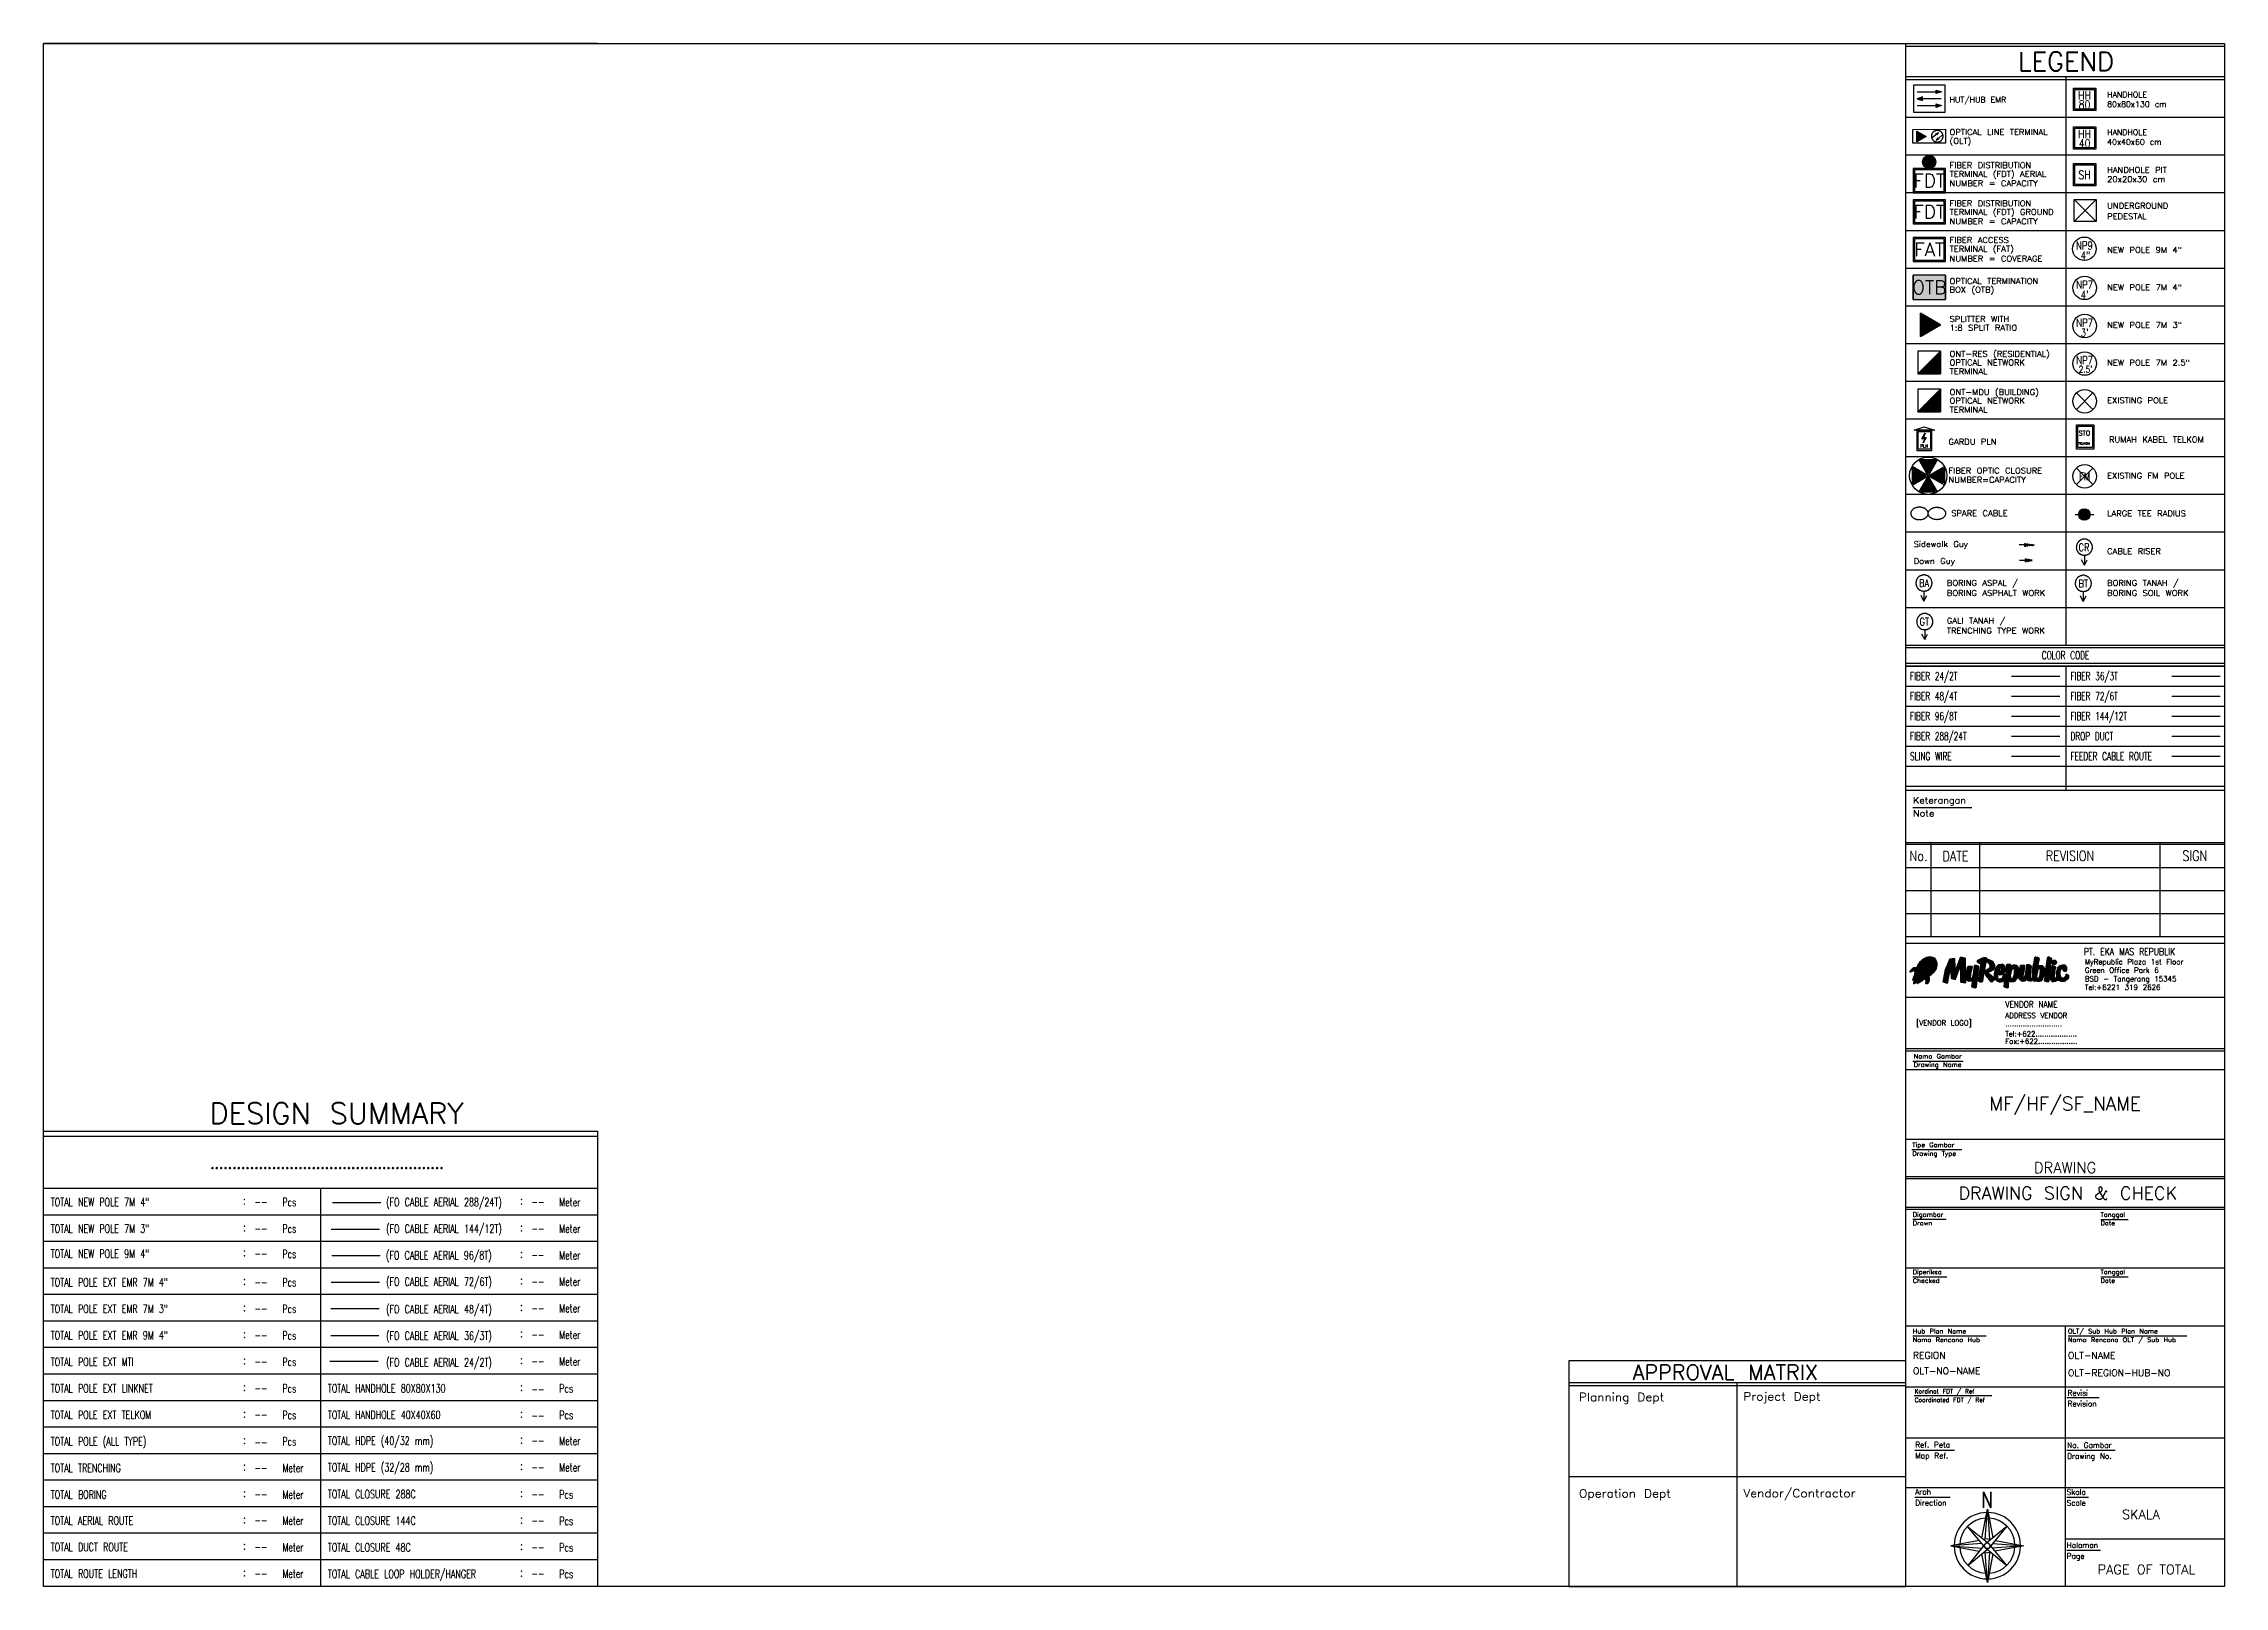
# Model space of a CAD drawing. Extents: x 2091.8 to 2122.7, y 1552.4 to 1562.7.
# Drawn here: x 2091.8 to 2106.25, y 1552.43 to 1562.65 of the extents above; entities that cross this region are included whole.
import ezdxf
from ezdxf.enums import TextEntityAlignment as Align

# ---------------------------------------------------------------- set-up
doc = ezdxf.new("R2010")
doc.units = 0
doc.linetypes.add('DASHED', pattern=[19.05, 12.7, -6.35])
doc.layers.get('0').update_dxf_attribs({"linetype": 'CONTINUOUS'})
for name, color, linetype in [('BA', 255, 'CONTINUOUS'), ('BT', 7, 'CONTINUOUS'), ('CLOSURE', 1, 'CONTINUOUS'), ('COIL', 1, 'CONTINUOUS'), ('CR', 255, 'CONTINUOUS'), ('DESIGN_SUMMARY', 7, 'CONTINUOUS'), ('DROP_DUCT', 170, 'DASHED'), ('EXT_FM_POLE', 7, 'CONTINUOUS'), ('EXT_POLE', 1, 'CONTINUOUS'), ('FAT', 30, 'CONTINUOUS'), ('FAT_CODE', 7, 'CONTINUOUS'), ('FDT', 1, 'CONTINUOUS'), ('FEEDER', 7, 'CONTINUOUS'), ('FO_144_CORE', 62, 'CONTINUOUS'), ('FO_24_CORE', 3, 'CONTINUOUS'), ('FO_288_CORE', 30, 'CONTINUOUS'), ('FO_36_CORE', 232, 'CONTINUOUS'), ('FO_48_CORE', 6, 'CONTINUOUS'), ('FO_72_CORE', 34, 'CONTINUOUS'), ('FO_96_CORE', 1, 'CONTINUOUS'), ('GARDU_PLN', 7, 'CONTINUOUS'), ('GT', 7, 'CONTINUOUS'), ('HH_PIT_40X40X60_CM', 5, 'CONTINUOUS'), ('HH_PIT_80X80X130_CM', 5, 'CONTINUOUS'), ('HUB', 1, 'CONTINUOUS'), ('LARGE_TEE_RADIUS', 172, 'CONTINUOUS'), ('NEW_DOWN_GUY', 7, 'CONTINUOUS'), ('NEW_POLE_7M_2_5INCH', 212, 'CONTINUOUS'), ('NEW_POLE_7M_4_INCHES_', 3, 'CONTINUOUS'), ('NEW_POLE_9M_4INCH', 1, 'CONTINUOUS'), ('NEW_POLE_HC', 4, 'CONTINUOUS'), ('NEW_SIDEWALK_GUY', 7, 'CONTINUOUS'), ('OLT', 1, 'CONTINUOUS'), ('OTB', 5, 'CONTINUOUS'), ('PEDESTAL', 3, 'CONTINUOUS'), ('PLN', 250, 'CONTINUOUS'), ('RUMAH_KABEL_TELKOM', 7, 'CONTINUOUS'), ('SLING_WIRE', 4, 'CONTINUOUS'), ('SPLITER', 5, 'CONTINUOUS'), ('TELKOM', 5, 'CONTINUOUS'), ('TITLE_BLOCK', 7, 'CONTINUOUS')]:
    doc.layers.add(name, color=color, linetype=linetype)
doc.styles.add('ANNOTATIVE', font='txt.shx')
doc.styles.add('JUDUL', font='txt.shx', dxfattribs={"width": 0.8, "height": 2.5})
doc.styles.add('MANNO', font='txt.shx', dxfattribs={"height": 1.8})
doc.styles.add('MANTP', font='txt.shx', dxfattribs={"height": 1.4})
doc.styles.get("Standard").update_dxf_attribs({"font": 'txt.shx'})
doc.styles.add('TITLE_BLOCK_2', font='txt.shx')
doc.styles.add('TITLE_BLOCK_3', font='txt.shx')
doc.styles.add('TITLE_BLOCK_V21_-_DEFAULT$', font='txt.shx')
doc.styles.add('TITLE_BLOCK_V21_-_DEFAULT0', font='txt.shx')
doc.styles.add('TITLE_BLOCK_V21_-_DEFAULT1', font='txt.shx')

msp = doc.modelspace()

# ---------------------------------------------------------------- texts
for tag, height, p in [('MF/HF/SF_NAME', 0.0892, (2105.197, 1555.623)), ('DRAWING', 0.0714, (2105.197, 1555.206))]:
    msp.add_attdef(tag, text='XXX', height=height).set_placement(p, align=Align.MIDDLE)
for tag, p, s, height in [('REGION', (2104.189, 1553.94), 'XXXX', 0.0446), ('OLT-NAME', (2105.217, 1553.94), 'XXXX', 0.0446), ('OLT-NO-NAME', (2104.189, 1553.837), 'XXXX', 0.0446), ('OLT-REGION-HUB-NO', (2105.217, 1553.824), 'XXXX', 0.0446), ('TOTAL', (2105.822, 1552.513), 'TOTAL', 0.0624)]:
    msp.add_attdef(tag, p, s, height=height)
msp.add_attdef('PAGE', text='PAGE', height=0.0624).set_placement((2105.624, 1552.513), align=Align.RIGHT)
at = {"layer": 'DESIGN_SUMMARY', "color": 7}
msp.add_text('DESIGN SUMMARY', height=0.14094, rotation=0.0009, dxfattribs=at).set_placement((2092.901, 1555.636), align=Align.TOP_LEFT)
at = {"layer": 'DESIGN_SUMMARY', "style": 'TITLE_BLOCK_V21_-_DEFAULT0', "width": 0.6435}
msp.add_text('.....................................................', height=0.10587, dxfattribs=at).set_placement((2093.679, 1555.199), align=Align.CENTER)
at = {"layer": 'DESIGN_SUMMARY', "color": 7, "linetype": 'CONTINUOUS', "style": 'TITLE_BLOCK_V21_-_DEFAULT0', "width": 0.7}
for s, height, p in [('TOTAL NEW POLE 7M 4"', 0.05491, (2091.849, 1554.95)), (':', 0.0549, (2093.124, 1554.961)), ('--', 0.0549, (2093.199, 1554.951)), ('Pcs', 0.0549, (2093.384, 1554.95)), ('  (FO CABLE AERIAL 288/24T)', 0.05491, (2094.003, 1554.95)), (':', 0.0549, (2094.96, 1554.961)), (':', 0.0549, (2094.96, 1554.961)), ('--', 0.0549, (2095.035, 1554.951)), ('Meter', 0.0549, (2095.219, 1554.95)), ('TOTAL NEW POLE 7M 3"', 0.05491, (2091.849, 1554.774)), (':', 0.0549, (2093.125, 1554.785)), (':', 0.0549, (2093.124, 1554.785)), ('--', 0.0549, (2093.199, 1554.775)), ('Pcs', 0.0549, (2093.384, 1554.774)), ('  (FO CABLE AERIAL 144/12T)', 0.05491, (2094.003, 1554.774)), (':', 0.0549, (2094.96, 1554.785)), (':', 0.0549, (2094.96, 1554.785)), ('--', 0.0549, (2095.035, 1554.775)), ('Meter', 0.0549, (2095.219, 1554.774)), ('TOTAL NEW POLE 9M 4"', 0.05491, (2091.849, 1554.608)), (':', 0.0549, (2093.125, 1554.618)), (':', 0.0549, (2093.124, 1554.618)), ('Pcs', 0.0549, (2093.384, 1554.607)), ('  (FO CABLE AERIAL 96/8T)', 0.05491, (2094.002, 1554.598)), (':', 0.0549, (2094.96, 1554.609)), (':', 0.0549, (2094.96, 1554.609)), ('Meter', 0.0549, (2095.219, 1554.598)), ('--', 0.0549, (2093.199, 1554.609)), ('--', 0.0549, (2095.034, 1554.6)), ('TOTAL POLE EXT EMR 7M 4"', 0.05491, (2091.849, 1554.419)), (':', 0.0549, (2093.125, 1554.43)), (':', 0.0549, (2093.124, 1554.43)), ('--', 0.0549, (2093.199, 1554.42)), ('Pcs', 0.0549, (2093.384, 1554.419)), ('  (FO CABLE AERIAL 72/6T)', 0.05491, (2094.003, 1554.423)), (':', 0.0549, (2094.96, 1554.434)), (':', 0.0549, (2094.96, 1554.434)), ('--', 0.0549, (2095.035, 1554.424)), ('Meter', 0.0549, (2095.219, 1554.423)), ('TOTAL POLE EXT EMR 7M 3"', 0.05491, (2091.849, 1554.243)), (':', 0.0549, (2093.125, 1554.254)), (':', 0.0549, (2093.124, 1554.254)), ('--', 0.0549, (2093.199, 1554.245)), ('Pcs', 0.0549, (2093.384, 1554.243)), ('  (FO CABLE AERIAL 48/4T)', 0.05491, (2094.003, 1554.241)), (':', 0.0549, (2094.96, 1554.258)), (':', 0.0549, (2094.96, 1554.258)), ('--', 0.0549, (2095.035, 1554.248)), ('Meter', 0.0549, (2095.219, 1554.247)), ('TOTAL POLE EXT EMR 9M 4"', 0.05491, (2091.849, 1554.068)), (':', 0.0549, (2093.125, 1554.078)), (':', 0.0549, (2093.124, 1554.078)), ('--', 0.0549, (2093.199, 1554.069)), ('Pcs', 0.0549, (2093.384, 1554.067)), ('  (FO CABLE AERIAL 36/3T)', 0.05491, (2094.003, 1554.065)), (':', 0.0549, (2094.96, 1554.082)), (':', 0.0549, (2094.96, 1554.082)), ('--', 0.0549, (2095.035, 1554.073)), ('Meter', 0.0549, (2095.219, 1554.071)), ('TOTAL POLE EXT MTI', 0.05491, (2091.849, 1553.892)), (':', 0.0549, (2093.125, 1553.903)), (':', 0.0549, (2093.125, 1553.903)), ('--', 0.0549, (2093.199, 1553.893)), ('Pcs', 0.0549, (2093.384, 1553.892)), ('  (FO CABLE AERIAL 24/2T)', 0.05491, (2094.003, 1553.889)), (':', 0.0549, (2094.96, 1553.906)), (':', 0.0549, (2094.96, 1553.906)), ('--', 0.0549, (2095.035, 1553.897)), ('Meter', 0.0549, (2095.219, 1553.895)), ('TOTAL POLE EXT LINKNET', 0.05491, (2091.849, 1553.716)), ('Pcs', 0.0549, (2093.384, 1553.716)), ('TOTAL HANDHOLE 80X80X130', 0.05491, (2093.685, 1553.716)), ('Pcs', 0.0549, (2095.219, 1553.716)), (':', 0.0549, (2093.125, 1553.727)), (':', 0.0549, (2093.124, 1553.727)), ('--', 0.0549, (2093.199, 1553.718)), (':', 0.0549, (2094.96, 1553.727)), (':', 0.0549, (2094.96, 1553.727)), ('--', 0.0549, (2095.035, 1553.711)), ('TOTAL POLE EXT TELKOM', 0.05491, (2091.849, 1553.541)), (':', 0.0549, (2093.125, 1553.551)), (':', 0.0549, (2093.124, 1553.551)), ('--', 0.0549, (2093.199, 1553.542)), ('Pcs', 0.0549, (2093.384, 1553.54)), ('TOTAL HANDHOLE 40X40X60', 0.05491, (2093.685, 1553.541)), (':', 0.0549, (2094.96, 1553.551)), (':', 0.0549, (2094.96, 1553.551)), ('--', 0.0549, (2095.035, 1553.535)), ('Pcs', 0.0549, (2095.219, 1553.54)), ('TOTAL POLE (ALL TYPE)', 0.05491, (2091.849, 1553.365)), (':', 0.0549, (2093.125, 1553.376)), (':', 0.0549, (2093.125, 1553.376)), (':', 0.0549, (2093.125, 1553.376)), (':', 0.0549, (2093.125, 1553.376)), ('--', 0.0549, (2093.199, 1553.36)), ('Pcs', 0.0549, (2093.384, 1553.365)), ('TOTAL HDPE (40/32 mm)', 0.05491, (2093.685, 1553.369)), (':', 0.0549, (2094.96, 1553.379)), ('--', 0.0549, (2095.035, 1553.37)), ('Meter', 0.0549, (2095.219, 1553.368)), ('TOTAL TRENCHING', 0.05491, (2091.849, 1553.189)), (':', 0.0549, (2093.125, 1553.2)), (':', 0.0549, (2093.125, 1553.2)), ('--', 0.0549, (2093.199, 1553.19)), ('Meter', 0.0549, (2093.384, 1553.189)), ('TOTAL HDPE (32/28 mm)', 0.05491, (2093.685, 1553.193)), (':', 0.0549, (2094.96, 1553.204)), (':', 0.0549, (2094.96, 1553.204)), ('--', 0.0549, (2095.035, 1553.194)), ('Meter', 0.0549, (2095.219, 1553.193)), ('TOTAL BORING', 0.05491, (2091.849, 1553.013)), (':', 0.0549, (2093.125, 1553.024)), (':', 0.0549, (2093.124, 1553.024)), ('Meter', 0.0549, (2093.384, 1553.013)), ('TOTAL CLOSURE 288C', 0.05491, (2093.685, 1553.016)), (':', 0.0549, (2094.96, 1553.025)), (':', 0.0549, (2094.96, 1553.025)), ('Pcs', 0.0549, (2095.219, 1553.014)), ('--', 0.0549, (2093.199, 1553.015)), ('--', 0.0549, (2095.035, 1553.016)), ('TOTAL AERIAL ROUTE', 0.05491, (2091.849, 1552.84)), (':', 0.0549, (2093.125, 1552.851)), (':', 0.0549, (2093.125, 1552.851)), ('--', 0.0549, (2093.199, 1552.842)), ('Meter', 0.0549, (2093.384, 1552.84)), ('TOTAL CLOSURE 144C', 0.05491, (2093.685, 1552.84)), (':', 0.0549, (2094.96, 1552.849)), (':', 0.0549, (2094.96, 1552.849)), ('--', 0.0549, (2095.035, 1552.84)), ('Pcs', 0.0549, (2095.219, 1552.838)), ('TOTAL DUCT ROUTE', 0.05491, (2091.849, 1552.665)), (':', 0.0549, (2093.125, 1552.675)), (':', 0.0549, (2093.124, 1552.675)), ('--', 0.0549, (2093.199, 1552.666)), ('Meter', 0.0549, (2093.384, 1552.664)), ('TOTAL CLOSURE 48C', 0.05491, (2093.685, 1552.663)), (':', 0.0549, (2094.96, 1552.674)), (':', 0.0549, (2094.96, 1552.674)), ('--', 0.0549, (2095.035, 1552.664)), ('Pcs', 0.0549, (2095.219, 1552.663)), ('TOTAL ROUTE LENGTH', 0.05491, (2091.849, 1552.489)), (':', 0.0549, (2093.125, 1552.5)), (':', 0.0549, (2093.124, 1552.5)), ('--', 0.0549, (2093.199, 1552.49)), ('Meter', 0.0549, (2093.384, 1552.489)), ('TOTAL CABLE LOOP HOLDER/HANGER', 0.05491, (2093.685, 1552.487)), (':', 0.0549, (2094.96, 1552.498)), (':', 0.0549, (2094.96, 1552.498)), ('--', 0.0549, (2095.035, 1552.489)), ('Pcs', 0.0549, (2095.219, 1552.487))]:
    msp.add_text(s, height=height, dxfattribs=at).set_placement(p)
at = {"layer": 'EXT_FM_POLE', "linetype": 'ByBlock', "style": 'TITLE_BLOCK_3', "width": 0.799091}
msp.add_text('FM', height=0.0517, dxfattribs=at).set_placement((2105.327, 1559.785), align=Align.MIDDLE_CENTER)
at = {"layer": 'FAT', "color": 0, "flags": 2}
msp.add_attdef('FAT', text='16', height=0.0892, dxfattribs=at).set_placement((2104.297, 1561.287), align=Align.MIDDLE)
at = {"layer": 'FDT', "color": 0, "flags": 2}
for text, p in [('72', (2104.297, 1561.743)), ('144', (2104.297, 1561.537))]:
    msp.add_attdef('FDT', text=text, height=0.0892, dxfattribs=at).set_placement(p, align=Align.MIDDLE)
at = {"layer": 'HH_PIT_40X40X60_CM', "linetype": 'ByBlock', "style": 'TITLE_BLOCK_3', "width": 0.799081}
for s, p in [('HH', (2105.326, 1562.024)), ('40', (2105.327, 1561.963)), ('SH', (2105.326, 1561.754))]:
    msp.add_text(s, height=0.0558, dxfattribs=at).set_placement(p, align=Align.CENTER)
at = {"layer": 'HH_PIT_80X80X130_CM', "linetype": 'ByBlock', "style": 'TITLE_BLOCK_3', "width": 0.799081}
for s, p in [('HH', (2105.326, 1562.28)), ('80', (2105.326, 1562.219))]:
    msp.add_text(s, height=0.0558, dxfattribs=at).set_placement(p, align=Align.CENTER)
at = {"layer": 'NEW_POLE_7M_2_5INCH', "linetype": 'ByBlock', "style": 'TITLE_BLOCK_3', "width": 0.799091}
for s, height, p in [('NP7', 0.0517, (2105.327, 1560.554)), ("2.5'", 0.0442, (2105.333, 1560.494))]:
    msp.add_text(s, height=height, dxfattribs=at).set_placement(p, align=Align.MIDDLE_CENTER)
at = {"layer": 'NEW_POLE_7M_4_INCHES_', "linetype": 'ByBlock', "style": 'TITLE_BLOCK_3', "width": 0.799091}
for s, p in [('NP7', (2105.327, 1561.054)), ("4'", (2105.327, 1560.988))]:
    msp.add_text(s, height=0.0517, dxfattribs=at).set_placement(p, align=Align.MIDDLE_CENTER)
at = {"layer": 'NEW_POLE_9M_4INCH', "color": 1, "linetype": 'ByBlock', "style": 'TITLE_BLOCK_3', "width": 0.799091}
for s, p in [('NP9', (2105.325, 1561.314)), ('4"', (2105.332, 1561.248))]:
    msp.add_text(s, height=0.0517, dxfattribs=at).set_placement(p, align=Align.MIDDLE_CENTER)
at = {"layer": 'NEW_POLE_HC', "linetype": 'ByBlock', "style": 'TITLE_BLOCK_3', "width": 0.799091}
for s, p in [('NP7', (2105.327, 1560.802)), ("3'", (2105.327, 1560.737))]:
    msp.add_text(s, height=0.0517, dxfattribs=at).set_placement(p, align=Align.MIDDLE_CENTER)
at = {"layer": 'OTB', "color": 0, "flags": 2}
msp.add_attdef('OTB', text='12', height=0.0892, dxfattribs=at).set_placement((2104.297, 1561.037), align=Align.MIDDLE)
at = {"layer": 'TITLE_BLOCK', "style": 'JUDUL'}
msp.add_text('LEGEND', height=0.1249, dxfattribs=at).set_placement((2105.203, 1562.533), align=Align.MIDDLE_CENTER)
at = {"layer": 'TITLE_BLOCK', "color": 7, "style": 'TITLE_BLOCK_2'}
for s, p in [('HUT/HUB EMR', (2104.432, 1562.261)), ('HANDHOLE', (2105.476, 1562.295)), ('80x80x130 cm', (2105.476, 1562.231)), ('40x40x60 cm', (2105.476, 1561.981)), ('HANDHOLE', (2105.476, 1562.045))]:
    msp.add_text(s, height=0.0378, dxfattribs=at).set_placement(p)
at = {"layer": 'TITLE_BLOCK', "color": 7, "linetype": 'CONTINUOUS', "style": 'TITLE_BLOCK_2'}
for s, height, width, p in [('OPTICAL LINE TERMINAL', 0.0378, 1.06772, (2104.432, 1562.046)), ('(OLT)', 0.0378, 1.06772, (2104.432, 1561.988)), ('FIBER DISTRIBUTION', 0.0378, 1.06772, (2104.432, 1561.827)), ('TERMINAL (FDT) AERIAL', 0.0378, 1.06772, (2104.432, 1561.769)), ('NUMBER = CAPACITY', 0.0378, 1.06772, (2104.432, 1561.707)), ('20x20x30 cm', 0.0378, 1.06772, (2105.476, 1561.734)), ('HANDHOLE PIT', 0.0378, 1.06772, (2105.476, 1561.796)), ('FIBER DISTRIBUTION', 0.0378, 1.06772, (2104.432, 1561.574)), ('UNDERGROUND', 0.0378, 1.06772, (2105.476, 1561.558)), ('TERMINAL (FDT) GROUND', 0.0378, 1.06772, (2104.432, 1561.517)), ('NUMBER = CAPACITY', 0.0378, 1.06772, (2104.432, 1561.455)), ('PEDESTAL', 0.0378, 1.06772, (2105.476, 1561.488)), ('TERMINAL (FAT)', 0.0378, 1.06772, (2104.432, 1561.273)), ('FIBER ACCESS', 0.0378, 1.06772, (2104.432, 1561.331)), ('NEW POLE 9M 4"', 0.0378, 1.06772, (2105.476, 1561.266)), ('NUMBER = COVERAGE', 0.0378, 1.06772, (2104.432, 1561.208)), ('OPTICAL TERMINATION', 0.0378, 1.06772, (2104.432, 1561.059)), ('BOX (OTB)', 0.0378, 1.06772, (2104.432, 1561.002)), ('NEW POLE 7M 4"', 0.0378, 1.06772, (2105.476, 1561.018)), ('SPLITTER WITH', 0.0378, 1.06772, (2104.432, 1560.808)), ('1:8 SPLIT RATIO', 0.0378, 1.06772, (2104.432, 1560.75)), ('NEW POLE 7M 3"', 0.0378, 1.06772, (2105.476, 1560.769)), ('ONT-RES (RESIDENTIAL)', 0.0378, 1.06772, (2104.432, 1560.577)), ('TERMINAL', 0.0378, 1.06772, (2104.432, 1560.461)), ('OPTICAL NETWORK', 0.0378, 1.06772, (2104.432, 1560.52)), ('NEW POLE 7M 2.5"', 0.0378, 1.06772, (2105.476, 1560.519)), ('ONT-MDU (BUILDING)', 0.0378, 1.06772, (2104.432, 1560.324)), ('OPTICAL NETWORK', 0.0378, 1.06772, (2104.432, 1560.267)), ('EXISTING POLE', 0.0378, 1.06772, (2105.476, 1560.269)), ('TERMINAL', 0.0378, 1.06772, (2104.432, 1560.208)), ('GARDU PLN', 0.0378, 1.06772, (2104.425, 1559.995)), ('RUMAH KABEL TELKOM', 0.0378, 1.06772, (2105.488, 1560.01)), ('FIBER OPTIC CLOSURE', 0.0378, 1.06772, (2104.425, 1559.804)), ('NUMBER=CAPACITY', 0.0378, 1.06772, (2104.425, 1559.743)), ('EXISTING FM POLE', 0.0378, 1.06772, (2105.476, 1559.77)), ('SPARE CABLE', 0.0378, 1.06772, (2104.443, 1559.522)), ('LARGE TEE RADIUS', 0.0378, 1.06772, (2105.476, 1559.52)), ('Sidewalk Guy ', 0.0378, 1.06772, (2104.194, 1559.317)), ('CABLE RISER', 0.0378, 1.06772, (2105.476, 1559.27)), ('Down Guy ', 0.0378, 1.06772, (2104.194, 1559.205)), ('BORING ASPAL /', 0.0378, 1.06772, (2104.414, 1559.06)), ('BORING ASPHALT WORK', 0.0378, 1.06772, (2104.414, 1558.993)), ('BORING TANAH /', 0.0378, 1.06772, (2105.476, 1559.06)), ('BORING SOIL WORK', 0.0378, 1.06772, (2105.476, 1558.993)), ('GALI TANAH /', 0.0378, 1.06772, (2104.414, 1558.81)), ('TRENCHING TYPE WORK', 0.0378, 1.06772, (2104.414, 1558.744)), ('COLOR CODE', 0.0534, 0.666073, (2105.043, 1558.573)), ('Keterangan', 0.0418, 1.102902, (2104.19, 1557.618)), ('Note', 0.0418, 1.102902, (2104.19, 1557.532))]:
    msp.add_text(s, height=height, dxfattribs=dict(at, width=width)).set_placement(p)
at = {"layer": 'TITLE_BLOCK', "color": 7, "linetype": 'CONTINUOUS', "style": 'TITLE_BLOCK_2', "width": 0.666073}
for s, height, p in [('FIBER 24/2T', 0.05339, (2104.17, 1558.462)), ('FIBER 36/3T', 0.05339, (2105.233, 1558.462)), ('FIBER 48/4T', 0.05339, (2104.17, 1558.329)), ('FIBER 72/6T', 0.05339, (2105.233, 1558.329)), ('FIBER 96/8T', 0.05339, (2104.17, 1558.197)), ('FIBER 144/12T', 0.05339, (2105.233, 1558.197)), ('FIBER 288/24T', 0.05339, (2104.17, 1558.064)), ('DROP DUCT', 0.0534, (2105.233, 1558.064)), ('SLING WIRE', 0.0534, (2104.17, 1557.931)), ('FEEDER CABLE ROUTE', 0.05339, (2105.233, 1557.931))]:
    msp.add_text(s, height=height, dxfattribs=at).set_placement(p, align=Align.MIDDLE_LEFT)
at = {"layer": 'TITLE_BLOCK', "linetype": 'CONTINUOUS', "style": 'TITLE_BLOCK_2'}
for s, height, width, p in [('No.', 0.0679, 0.8, (2104.226, 1557.271)), ('DATE', 0.0679, 0.8, (2104.471, 1557.269)), ('REVISION', 0.0679, 0.8, (2105.23, 1557.271)), ('SIGN', 0.0679, 0.8, (2106.057, 1557.272)), ('OF', 0.0624, 0.974358, (2105.725, 1552.544))]:
    msp.add_text(s, height=height, dxfattribs=dict(at, width=width)).set_placement(p, align=Align.MIDDLE_CENTER)
at = {"layer": 'TITLE_BLOCK', "color": 1, "style": 'ANNOTATIVE', "width": 0.819464}
for s, height, p in [('PT. EKA MAS REPUBLIK', 0.04536, (2105.322, 1556.659)), ('VENDOR NAME', 0.04348, (2104.801, 1556.309))]:
    msp.add_text(s, height=height, rotation=0.0009, dxfattribs=at).set_placement(p, align=Align.TOP_LEFT)
at = {"layer": 'TITLE_BLOCK', "color": 7, "linetype": 'CONTINUOUS'}
for s, height, style, p in [('Green Office Park 6', 0.03447, 'TITLE_BLOCK_V21_-_DEFAULT1', (2105.328, 1556.496)), ('MyRepublic Plaza 1st Floor', 0.03447, 'TITLE_BLOCK_V21_-_DEFAULT1', (2105.328, 1556.552)), ('Tel:+6221 319 2626', 0.03447, 'TITLE_BLOCK_V21_-_DEFAULT1', (2105.328, 1556.383)), ('BSD - Tangerang 15345', 0.03447, 'TITLE_BLOCK_V21_-_DEFAULT1', (2105.328, 1556.439)), ('ADDRESS VENDOR', 0.03375, 'TITLE_BLOCK_3', (2104.801, 1556.197)), ('[VENDOR LOGO]', 0.03375, 'TITLE_BLOCK_3', (2104.211, 1556.148)), ('Tel:+622...................', 0.03375, 'TITLE_BLOCK_3', (2104.801, 1556.075)), ('..........................', 0.03375, 'TITLE_BLOCK_3', (2104.801, 1556.142)), ('Fax:+622..................', 0.03375, 'TITLE_BLOCK_3', (2104.801, 1556.026))]:
    msp.add_text(s, height=height, dxfattribs=dict(at, style=style)).set_placement(p)
at = {"layer": 'TITLE_BLOCK', "linetype": 'CONTINUOUS'}
for s, height, style, width, p in [('Nama Gambar', 0.02901, 'TITLE_BLOCK_2', 1.102902, (2104.194, 1555.929)), ('Drawing Name', 0.02901, 'TITLE_BLOCK_2', 1.102902, (2104.194, 1555.873)), ('Tipe Gambar', 0.02901, 'TITLE_BLOCK_2', 1.102902, (2104.185, 1555.342)), ('Drawing Type', 0.02901, 'TITLE_BLOCK_2', 1.102902, (2104.185, 1555.285)), ('Digambar', 0.029, 'TITLE_BLOCK_V21_-_DEFAULT0', 1.102902, (2104.188, 1554.881)), ('Drawn', 0.029, 'TITLE_BLOCK_V21_-_DEFAULT0', 1.102902, (2104.188, 1554.824)), ('Tanggal', 0.029, 'TITLE_BLOCK_V21_-_DEFAULT0', 1.102902, (2105.432, 1554.88)), ('Date', 0.029, 'TITLE_BLOCK_V21_-_DEFAULT0', 1.102902, (2105.432, 1554.824)), ('Diperiksa', 0.029, 'TITLE_BLOCK_V21_-_DEFAULT0', 1.102902, (2104.188, 1554.5)), ('Tanggal', 0.029, 'TITLE_BLOCK_V21_-_DEFAULT0', 1.102902, (2105.432, 1554.5)), ('Checked', 0.029, 'TITLE_BLOCK_V21_-_DEFAULT0', 1.102902, (2104.188, 1554.443)), ('Date', 0.029, 'TITLE_BLOCK_V21_-_DEFAULT0', 1.102902, (2105.432, 1554.443)), ('Hub Plan Name', 0.02901, 'TITLE_BLOCK_V21_-_DEFAULT0', 1.102902, (2104.188, 1554.108)), ('Nama Rencana Hub', 0.02901, 'TITLE_BLOCK_V21_-_DEFAULT0', 1.102902, (2104.188, 1554.051)), ('OLT/ Sub Hub Plan Name', 0.02901, 'TITLE_BLOCK_V21_-_DEFAULT0', 1.102902, (2105.216, 1554.108)), ('Nama Rencana OLT / Sub Hub', 0.02901, 'TITLE_BLOCK_V21_-_DEFAULT0', 1.102902, (2105.216, 1554.051)), ('Revisi', 0.0366, 'TITLE_BLOCK_V21_-_DEFAULT0', 0.974358, (2105.214, 1553.695)), ('Revision', 0.0366, 'TITLE_BLOCK_V21_-_DEFAULT0', 0.974358, (2105.214, 1553.624)), ('Ref. Peta', 0.0366, 'TITLE_BLOCK_V21_-_DEFAULT0', 0.974358, (2104.204, 1553.352)), ('No. Gambar', 0.0366, 'TITLE_BLOCK_V21_-_DEFAULT0', 0.974358, (2105.211, 1553.349)), ('Map Ref.', 0.0366, 'TITLE_BLOCK_V21_-_DEFAULT0', 0.974358, (2104.204, 1553.28)), ('Drawing No.', 0.03662, 'TITLE_BLOCK_V21_-_DEFAULT0', 0.974358, (2105.211, 1553.277)), ('Arah', 0.0366, 'TITLE_BLOCK_2', 0.974358, (2104.204, 1553.04)), ('Skala', 0.0366, 'TITLE_BLOCK_2', 0.974358, (2105.208, 1553.039)), ('Direction', 0.0366, 'TITLE_BLOCK_2', 0.974358, (2104.204, 1552.968)), ('Scale', 0.0366, 'TITLE_BLOCK_2', 0.974358, (2105.208, 1552.967)), ('Halaman', 0.0366, 'TITLE_BLOCK_2', 0.974358, (2105.208, 1552.687)), ('Page', 0.0366, 'TITLE_BLOCK_2', 0.974358, (2105.208, 1552.615))]:
    msp.add_text(s, height=height, dxfattribs=dict(at, style=style, width=width)).set_placement(p)
at = {"layer": 'TITLE_BLOCK', "style": 'ANNOTATIVE'}
msp.add_text('DRAWING SIGN & CHECK', height=0.08481, rotation=0.0009, dxfattribs=at).set_placement((2104.491, 1555.079), align=Align.TOP_LEFT)
at = {"layer": 'TITLE_BLOCK', "style": 'TITLE_BLOCK_2'}
msp.add_attdef('SKALA', text='N.T.S', height=0.0624, dxfattribs=at).set_placement((2105.7, 1552.909), align=Align.MIDDLE_CENTER)

# ---------------------------------------------------------------- blocks, each defined once
blk = doc.blocks.new('*U88')
at = {"layer": 'TITLE_BLOCK', "style": 'TITLE_BLOCK_V21_-_DEFAULT0', "width": 1.1029}
blk.add_text('Planning Dept', height=0.015446, dxfattribs=at).set_placement((0.0193, 0.353))
blk = doc.blocks.new('*U89')
at = {"layer": 'TITLE_BLOCK', "style": 'TITLE_BLOCK_V21_-_DEFAULT0', "width": 1.1029}
blk.add_text('Project Dept', height=0.015446, dxfattribs=at).set_placement((0.3325, 0.3541))
blk = doc.blocks.new('*U90')
at = {"layer": 'TITLE_BLOCK', "style": 'TITLE_BLOCK_V21_-_DEFAULT0', "width": 1.1029}
blk.add_text('Operation Dept', height=0.015446, dxfattribs=at).set_placement((0.0195, 0.1694))
blk = doc.blocks.new('APPROVAL_MATRIX')
blk.add_lwpolyline([(0.6421, 0.4295), (0, 0.4295)])
at = {"layer": 'TITLE_BLOCK', "color": 7, "linetype": 'CONTINUOUS'}
for p, q in [((0.6421, 0.4295), (0, 0.4295)), ((0.6421, 0.2089), (0, 0.2089))]:
    blk.add_line(p, q, dxfattribs=at)
at = {"layer": 'TITLE_BLOCK'}
for p, q in [((0.6421, 0.3879), (0, 0.3879)), ((0.6421, 0.3819), (0, 0.3819)), ((0.3205, 0.3879), (0.3205, 0))]:
    blk.add_line(p, q, dxfattribs=at)
blk.add_lwpolyline([(0, 0), (0.6421, 0), (0.6421, 0.4295), (0, 0.4295)], close=True, dxfattribs=at)
for name in ['*U88', '*U89', '*U90']:
    blk.add_blockref(name, (0, 0))
blk.add_text('APPROVAL MATRIX', height=0.029034, rotation=0.0009, dxfattribs=at).set_placement((0.1219, 0.4223), align=Align.TOP_LEFT)
at = {"layer": 'TITLE_BLOCK', "linetype": 'CONTINUOUS', "style": 'TITLE_BLOCK_V21_-_DEFAULT0', "width": 1.102902}
blk.add_text('Vendor/Contractor', height=0.015446, dxfattribs=at).set_placement((0.3327, 0.1697))
blk = doc.blocks.new('GT1')
at = {"layer": 'TITLE_BLOCK', "color": 7, "linetype": 'CONTINUOUS'}
for p, q in [((710893.5, 9312484.1), (710891.3, 9312488.3)), ((710893.5, 9312491.8), (710893.5, 9312484.1)), ((710893.5, 9312484.1), (710895.8, 9312488.3))]:
    blk.add_line(p, q, dxfattribs=at)
at = {"layer": 'TITLE_BLOCK', "color": 7, "linetype": 'CONTINUOUS', "flags": 128}
blk.add_lwpolyline([(710899.9, 9312498.2), (710899.9, 9312498.7), (710899.8, 9312498.7), (710899.8, 9312499.1), (710899.8, 9312499.6), (710899.6, 9312499.6), (710899.6, 9312500), (710899.5, 9312500.5), (710899.3, 9312500.5), (710899.2, 9312500.9), (710899.1, 9312501.4), (710899, 9312501.4), (710898.8, 9312501.8), (710898.6, 9312501.8), (710898.4, 9312502.3), (710898.2, 9312502.3), (710898, 9312502.7), (710897.8, 9312502.7), (710897.5, 9312503.2), (710897.3, 9312503.2), (710897, 9312503.6), (710896.8, 9312503.6), (710896.5, 9312503.6), (710896.2, 9312504.1), (710895.9, 9312504.1), (710895.7, 9312504.1), (710895.4, 9312504.1), (710895, 9312504.5), (710894.8, 9312504.5), (710894.4, 9312504.5), (710894.1, 9312504.5), (710893.8, 9312504.5), (710893.5, 9312504.5), (710893.2, 9312504.5), (710892.9, 9312504.5), (710892.6, 9312504.5), (710892.2, 9312504.5), (710892, 9312504.5), (710891.7, 9312504.1), (710891.3, 9312504.1), (710891.1, 9312504.1), (710890.8, 9312504.1), (710890.5, 9312503.6), (710890.2, 9312503.6), (710890, 9312503.6), (710889.7, 9312503.2), (710889.5, 9312503.2), (710889.2, 9312502.7), (710889, 9312502.7), (710888.8, 9312502.3), (710888.6, 9312502.3), (710888.4, 9312501.8), (710888.2, 9312501.8), (710888.1, 9312501.4), (710887.9, 9312501.4), (710887.7, 9312500.9), (710887.6, 9312500.5), (710887.5, 9312500.5), (710887.5, 9312500), (710887.4, 9312499.6), (710887.3, 9312499.6), (710887.2, 9312499.1), (710887.2, 9312498.7), (710887.2, 9312498.7), (710887.2, 9312498.2), (710887.2, 9312497.8), (710887.2, 9312497.8), (710887.2, 9312497.3), (710887.3, 9312496.8), (710887.4, 9312496.8), (710887.5, 9312496.3), (710887.5, 9312495.9), (710887.6, 9312495.9), (710887.7, 9312495.5), (710887.9, 9312495), (710888.1, 9312495), (710888.2, 9312494.6), (710888.4, 9312494.6), (710888.6, 9312494.1), (710888.8, 9312494.1), (710889, 9312493.6), (710889.2, 9312493.6), (710889.5, 9312493.2), (710889.7, 9312493.2), (710890, 9312492.7), (710890.2, 9312492.7), (710890.5, 9312492.7), (710890.8, 9312492.3), (710891.1, 9312492.3), (710891.3, 9312492.3), (710891.7, 9312491.9), (710892, 9312491.9), (710892.2, 9312491.9), (710892.6, 9312491.9), (710892.9, 9312491.9), (710893.2, 9312491.9), (710893.5, 9312491.9), (710893.8, 9312491.9), (710894.1, 9312491.9), (710894.4, 9312491.9), (710894.8, 9312491.9), (710895, 9312491.9), (710895.4, 9312491.9), (710895.7, 9312492.3), (710895.9, 9312492.3), (710896.2, 9312492.3), (710896.5, 9312492.7), (710896.8, 9312492.7), (710897, 9312492.7), (710897.3, 9312493.2), (710897.5, 9312493.2), (710897.8, 9312493.6), (710898, 9312493.6), (710898.2, 9312494.1), (710898.4, 9312494.1), (710898.6, 9312494.6), (710898.8, 9312494.6), (710899, 9312495), (710899.1, 9312495), (710899.2, 9312495.5), (710899.3, 9312495.9), (710899.5, 9312495.9), (710899.6, 9312496.3), (710899.6, 9312496.8), (710899.8, 9312496.8), (710899.8, 9312497.3), (710899.8, 9312497.8), (710899.9, 9312497.8), (710899.9, 9312498.2)], dxfattribs=at)
at = {"layer": 'TITLE_BLOCK', "color": 7, "linetype": 'CONTINUOUS', "style": 'TITLE_BLOCK_V21_-_DEFAULT1', "width": 0.799069}
blk.add_text('GT', height=5.93, dxfattribs=at).set_placement((710893.2, 9312495.2), align=Align.CENTER)
blk = doc.blocks.new('*U58')
at = {"linetype": 'CONTINUOUS'}
for p, q in [((-7.2, 0), (-5, 1.3)), ((-5, 1.3), (-5, 0)), ((-7.2, 0), (-7.2, 0)), ((-7.2, 0), (-7.2, 0)), ((-5, -1.3), (-7.2, 0)), ((-7.2, 0), (-7.2, 0)), ((-5, 0), (-5, 0)), ((-5, 0), (-5, 0)), ((-5, 0), (-5, -1.3)), ((-5, 0), (-5, 0))]:
    blk.add_line(p, q, dxfattribs=at)
at = {"linetype": 'CONTINUOUS', "extrusion": (0, 0, -1)}
for points in [[(5, 1.3), (5, 0), (7.2, 0)], [(7.2, 0), (5, 0), (7.2, 0)], [(7.2, 0), (5, 0), (5, 0)], [(7.2, 0), (5, 0), (7.2, 0)], [(7.2, 0), (5, 0), (5, 0)], [(7.2, 0), (5, 0), (5, -1.3)], [(7.2, 0), (5, 0), (7.2, 0)], [(7.2, 0), (5, 0), (5, 0)]]:
    blk.add_solid(points, dxfattribs=at)
blk = doc.blocks.new('10MGUY')
at = {"color": 5}
for p, q in [((-5, 1.3), (-7.2, 0)), ((-5, 1.3), (-7.2, 0)), ((-7.2, -1.3), (-7.2, 1.2)), ((-7.2, -1.3), (-7.2, 1.2)), ((-5, -1.3), (-5, 1.3)), ((-5, -1.3), (-5, 1.3)), ((-5, 0), (0, 0)), ((-7.2, 0), (-5, -1.3))]:
    blk.add_line(p, q, dxfattribs=at)
at = {"const_width": 0.5}
for points in [[(0, 0), (-5, 0), (-5, 1.3), (-7.2, 0), (-5, -1.3), (-5, 0)], [(-7.2, -1.3), (-7.2, 1.6)]]:
    blk.add_lwpolyline(points, dxfattribs=at)
at = {"linetype": 'CONTINUOUS'}
blk.add_blockref('*U58', (0, 0), dxfattribs=at)
at = {"color": 8, "style": 'MANTP'}
blk.add_attdef('TYPE', text='', height=1.4, rotation=0.0531, dxfattribs=at).set_placement((-8.1, 0), align=Align.MIDDLE_RIGHT)
at = {"style": 'MANNO'}
blk.add_attdef('SIZE', text='', height=1.8, rotation=0.0531, dxfattribs=at).set_placement((-2.7, 1.8), align=Align.CENTER)
blk = doc.blocks.new('TITLE_BLOCK_V21_-_DEFAULT0')
at = {"layer": 'TITLE_BLOCK', "linetype": 'CONTINUOUS', "style": 'TITLE_BLOCK_V21_-_DEFAULT0', "width": 0.974358}
for s, p in [('Kordinat FDT / Ref', (-22.8, 1.2)), ('Coordinated FDT / Ref', (-22.8, -3.8))]:
    blk.add_text(s, height=2.591, dxfattribs=at).set_placement(p)
blk = doc.blocks.new('TITLE_BLOCK_V21_-_DEFAULT1')
at = {"layer": 'TITLE_BLOCK', "flags": 128}
for points in [[(-3.2, -2.6), (0, 14), (3.2, -2.6)], [(-1.3, -3.4), (0, 14), (1.3, -3.4)], [(-1.1, -8.4), (-11.4, 4), (1.1, -6.1)], [(-1.2, -6.1), (11.3, 4.1), (1.1, -8.4)], [(-4.7, -4.1), (-21.2, -7.3), (-4.7, -10.4)], [(-3.2, -5.9), (-21.2, -7.2), (-3.2, -8.6)], [(-1.2, -6.1), (-11.3, -18.6), (1.1, -8.4)], [(3.2, -11.9), (0, -28.5), (-3.2, -11.9)], [(0, -3.2), (-2, -3.6)], [(-2, -10.9), (0, -11.3)], [(1.3, -11.1), (0, -28.5), (-1.3, -11.1)], [(-1.1, -8.4), (11.3, -18.6), (1.1, -6.1)], [(0, -3.2), (2, -3.6)], [(2, -10.9), (0, -11.3)], [(3.2, -5.9), (21.2, -7.3), (3.2, -8.6)], [(4.7, -4.1), (21.2, -7.3), (4.6, -10.4)]]:
    blk.add_lwpolyline(points, dxfattribs=at)
at = {"layer": 'TITLE_BLOCK'}
blk.add_circle((0, -7.2), 1.61, dxfattribs=at)
for radius, start, end in [(19.2, 91.1501, 178.8674), (16, 93.6044, 176.4133), (19.2, 1.1326, 88.8492), (16, 3.5867, 86.3933), (19.2, 181.1759, 268.8417), (16, 183.6304, 266.3873), (19.2, 271.1583, 358.8241), (16, 273.6127, 356.3696)]:
    blk.add_arc((0, -7.2), radius, start, end, dxfattribs=at)
at = {"layer": 'TITLE_BLOCK', "style": 'TITLE_BLOCK_V21_-_DEFAULT$', "width": 0.742081}
blk.add_text('N', height=9.14, rotation=0.0009, dxfattribs=at).set_placement((-3.3, 23.9), align=Align.TOP_LEFT)
blk = doc.blocks.new('*U72')
at = {"color": 216, "linetype": 'CONTINUOUS'}
for p, q in [((5161, 1140), (5162, 1144)), ((5161, 1135), (5161, 1140)), ((5161, 1131), (5161, 1135)), ((5162, 1126), (5161, 1131)), ((5162, 1144), (5164, 1148)), ((5164, 1122), (5162, 1126)), ((5164, 1148), (5166, 1152)), ((5166, 1118), (5164, 1122)), ((5166, 1152), (5170, 1155)), ((5170, 1115), (5166, 1118)), ((5170, 1155), (5173, 1158)), ((5173, 1112), (5170, 1115)), ((5173, 1158), (5177, 1160)), ((5177, 1110), (5173, 1112)), ((5177, 1160), (5181, 1162)), ((5181, 1109), (5177, 1110)), ((5181, 1162), (5186, 1163)), ((5186, 1108), (5181, 1109)), ((5190, 1163), (5195, 1162)), ((5195, 1109), (5190, 1108)), ((5195, 1162), (5199, 1160)), ((5199, 1110), (5195, 1109)), ((5199, 1160), (5203, 1158)), ((5203, 1112), (5199, 1110)), ((5203, 1158), (5207, 1155)), ((5207, 1115), (5203, 1112)), ((5207, 1155), (5210, 1152)), ((5210, 1118), (5207, 1115)), ((5210, 1152), (5212, 1148)), ((5212, 1122), (5210, 1118)), ((5212, 1148), (5214, 1144)), ((5214, 1126), (5212, 1122)), ((5214, 1144), (5215, 1140)), ((5215, 1131), (5214, 1126)), ((5215, 1140), (5216, 1135)), ((5216, 1135), (5215, 1131))]:
    blk.add_line(p, q, dxfattribs=at)
at = {"color": 216, "linetype": 'CONTINUOUS', "extrusion": (0, 0, -1)}
for points in [[(-5162, 1144), (-5215, 1140), (-5161, 1140)], [(-5161, 1140), (-5216, 1135), (-5161, 1135)], [(-5161, 1140), (-5215, 1140), (-5216, 1135)], [(-5161, 1135), (-5215, 1131), (-5161, 1131)], [(-5161, 1135), (-5216, 1135), (-5215, 1131)], [(-5161, 1131), (-5214, 1126), (-5162, 1126)], [(-5161, 1131), (-5215, 1131), (-5214, 1126)], [(-5164, 1148), (-5214, 1144), (-5162, 1144)], [(-5162, 1144), (-5214, 1144), (-5215, 1140)], [(-5162, 1126), (-5212, 1122), (-5164, 1122)], [(-5162, 1126), (-5214, 1126), (-5212, 1122)], [(-5166, 1152), (-5212, 1148), (-5164, 1148)], [(-5164, 1148), (-5212, 1148), (-5214, 1144)], [(-5164, 1122), (-5210, 1118), (-5166, 1118)], [(-5164, 1122), (-5212, 1122), (-5210, 1118)], [(-5170, 1155), (-5210, 1152), (-5166, 1152)], [(-5166, 1152), (-5210, 1152), (-5212, 1148)], [(-5166, 1118), (-5207, 1115), (-5170, 1115)], [(-5166, 1118), (-5210, 1118), (-5207, 1115)], [(-5173, 1158), (-5207, 1155), (-5170, 1155)], [(-5170, 1155), (-5207, 1155), (-5210, 1152)], [(-5170, 1115), (-5203, 1112), (-5173, 1112)], [(-5170, 1115), (-5207, 1115), (-5203, 1112)], [(-5177, 1160), (-5203, 1158), (-5173, 1158)], [(-5173, 1158), (-5203, 1158), (-5207, 1155)], [(-5173, 1112), (-5199, 1110), (-5177, 1110)], [(-5173, 1112), (-5203, 1112), (-5199, 1110)], [(-5181, 1162), (-5199, 1160), (-5177, 1160)], [(-5177, 1160), (-5199, 1160), (-5203, 1158)], [(-5177, 1110), (-5195, 1109), (-5181, 1109)], [(-5177, 1110), (-5199, 1110), (-5195, 1109)], [(-5186, 1163), (-5195, 1162), (-5181, 1162)], [(-5181, 1162), (-5195, 1162), (-5199, 1160)], [(-5181, 1109), (-5190, 1108), (-5186, 1108)], [(-5181, 1109), (-5195, 1109), (-5190, 1108)], [(-5186, 1163), (-5190, 1163), (-5195, 1162)]]:
    blk.add_solid(points, dxfattribs=at)
blk = doc.blocks.new('*U73')
at = {"color": 216, "linetype": 'CONTINUOUS'}
for p, q in [((3880, 1049), (3893, 1081)), ((3893, 1081), (3894, 1083)), ((3894, 1083), (3930, 1175)), ((3930, 1175), (3989, 1180)), ((3944, 1081), (3936, 1049)), ((3949, 1083), (3944, 1081)), ((3949, 1025), (3949, 1083)), ((3989, 1180), (3989, 1175)), ((3989, 1175), (3993, 1083)), ((3993, 1083), (3995, 1025)), ((3995, 1025), (4027, 1110)), ((4027, 1110), (4055, 1186)), ((4063, 1110), (4031, 1025)), ((4055, 1186), (4059, 1198)), ((4059, 1198), (4117, 1186)), ((4064, 898), (4063, 1110)), ((4117, 1186), (4118, 1110)), ((4118, 1110), (4121, 898)), ((3850, 899), (3871, 1003)), ((3884, 889), (3850, 899)), ((3871, 1003), (3880, 1049)), ((3901, 885), (3884, 889)), ((3902, 889), (3901, 885)), ((3904, 899), (3902, 889)), ((3924, 1003), (3904, 899)), ((3936, 1049), (3924, 1003)), ((3950, 940), (3949, 1025)), ((3994, 928), (3950, 940)), ((3999, 940), (3994, 928)), ((4031, 1025), (3999, 940)), ((4121, 889), (4064, 898)), ((4121, 898), (4121, 889))]:
    blk.add_line(p, q, dxfattribs=at)
at = {"color": 216, "linetype": 'CONTINUOUS', "extrusion": (0, 0, -1)}
for points in [[(-3893, 1081), (-3936, 1049), (-3880, 1049)], [(-3894, 1083), (-3944, 1081), (-3893, 1081)], [(-3893, 1081), (-3944, 1081), (-3936, 1049)], [(-3930, 1175), (-3993, 1083), (-3894, 1083)], [(-3894, 1083), (-3949, 1083), (-3944, 1081)], [(-3989, 1180), (-3989, 1175), (-3930, 1175)], [(-3930, 1175), (-3989, 1175), (-3993, 1083)], [(-3949, 1083), (-3995, 1025), (-3949, 1025)], [(-3949, 1083), (-3993, 1083), (-3995, 1025)], [(-4027, 1110), (-4031, 1025), (-3995, 1025)], [(-4055, 1186), (-4118, 1110), (-4027, 1110)], [(-4027, 1110), (-4063, 1110), (-4031, 1025)], [(-4059, 1198), (-4117, 1186), (-4055, 1186)], [(-4055, 1186), (-4117, 1186), (-4118, 1110)], [(-4063, 1110), (-4121, 898), (-4064, 898)], [(-4063, 1110), (-4118, 1110), (-4121, 898)], [(-3871, 1003), (-3904, 899), (-3850, 899)], [(-3850, 899), (-3902, 889), (-3884, 889)], [(-3850, 899), (-3904, 899), (-3902, 889)], [(-3880, 1049), (-3924, 1003), (-3871, 1003)], [(-3871, 1003), (-3924, 1003), (-3904, 899)], [(-3880, 1049), (-3936, 1049), (-3924, 1003)], [(-3884, 889), (-3902, 889), (-3901, 885)], [(-3949, 1025), (-3999, 940), (-3950, 940)], [(-3949, 1025), (-4031, 1025), (-3999, 940)], [(-3950, 940), (-3999, 940), (-3994, 928)], [(-4064, 898), (-4121, 898), (-4121, 889)]]:
    blk.add_solid(points, dxfattribs=at)
blk = doc.blocks.new('*U74')
at = {"color": 216, "linetype": 'CONTINUOUS'}
for p, q in [((4131, 1014), (4142, 1056)), ((4142, 1056), (4149, 1086)), ((4149, 1087), (4199, 1086)), ((4149, 1086), (4149, 1087)), ((4197, 1056), (4186, 1014)), ((4199, 1086), (4197, 1056)), ((4216, 993), (4229, 1089)), ((4229, 1089), (4230, 1098)), ((4230, 1098), (4252, 1099)), ((4252, 1099), (4255, 1098)), ((4255, 1098), (4278, 1089)), ((4278, 1089), (4266, 993)), ((4130, 943), (4131, 996)), ((4131, 942), (4130, 943)), ((4131, 996), (4131, 1014)), ((4133, 937), (4131, 942)), ((4138, 924), (4133, 937)), ((4140, 919), (4138, 924)), ((4154, 911), (4140, 919)), ((4160, 907), (4154, 911)), ((4188, 911), (4160, 907)), ((4181, 996), (4178, 943)), ((4178, 943), (4178, 942)), ((4178, 942), (4192, 937)), ((4186, 1014), (4181, 996)), ((4200, 919), (4188, 911)), ((4192, 937), (4203, 951)), ((4198, 842), (4207, 924)), ((4209, 837), (4198, 842)), ((4207, 924), (4200, 919)), ((4203, 951), (4216, 993)), ((4215, 834), (4209, 837)), ((4238, 829), (4215, 834)), ((4244, 834), (4238, 829)), ((4248, 837), (4244, 834)), ((4249, 842), (4248, 837)), ((4258, 924), (4249, 842)), ((4260, 937), (4258, 924)), ((4261, 951), (4260, 937)), ((4266, 993), (4261, 951))]:
    blk.add_line(p, q, dxfattribs=at)
at = {"color": 216, "linetype": 'CONTINUOUS', "extrusion": (0, 0, -1)}
for points in [[(-4142, 1056), (-4186, 1014), (-4131, 1014)], [(-4149, 1086), (-4197, 1056), (-4142, 1056)], [(-4142, 1056), (-4197, 1056), (-4186, 1014)], [(-4149, 1087), (-4199, 1086), (-4149, 1086)], [(-4149, 1086), (-4199, 1086), (-4197, 1056)], [(-4229, 1089), (-4266, 993), (-4216, 993)], [(-4230, 1098), (-4278, 1089), (-4229, 1089)], [(-4229, 1089), (-4278, 1089), (-4266, 993)], [(-4252, 1099), (-4255, 1098), (-4230, 1098)], [(-4230, 1098), (-4255, 1098), (-4278, 1089)], [(-4131, 996), (-4178, 943), (-4130, 943)], [(-4130, 943), (-4178, 942), (-4131, 942)], [(-4130, 943), (-4178, 943), (-4178, 942)], [(-4131, 1014), (-4181, 996), (-4131, 996)], [(-4131, 1014), (-4186, 1014), (-4181, 996)], [(-4131, 996), (-4181, 996), (-4178, 943)], [(-4131, 942), (-4192, 937), (-4133, 937)], [(-4131, 942), (-4178, 942), (-4192, 937)], [(-4133, 937), (-4258, 924), (-4138, 924)], [(-4133, 937), (-4260, 937), (-4258, 924)], [(-4138, 924), (-4200, 919), (-4140, 919)], [(-4138, 924), (-4207, 924), (-4200, 919)], [(-4140, 919), (-4188, 911), (-4154, 911)], [(-4140, 919), (-4200, 919), (-4188, 911)], [(-4154, 911), (-4188, 911), (-4160, 907)], [(-4203, 951), (-4260, 937), (-4192, 937)], [(-4207, 924), (-4249, 842), (-4198, 842)], [(-4198, 842), (-4248, 837), (-4209, 837)], [(-4198, 842), (-4249, 842), (-4248, 837)], [(-4216, 993), (-4261, 951), (-4203, 951)], [(-4203, 951), (-4261, 951), (-4260, 937)], [(-4207, 924), (-4258, 924), (-4249, 842)], [(-4209, 837), (-4244, 834), (-4215, 834)], [(-4209, 837), (-4248, 837), (-4244, 834)], [(-4215, 834), (-4244, 834), (-4238, 829)], [(-4216, 993), (-4266, 993), (-4261, 951)]]:
    blk.add_solid(points, dxfattribs=at)
blk = doc.blocks.new('*U75')
at = {"color": 216, "linetype": 'CONTINUOUS'}
for p, q in [((4261, 1148), (4264, 1159)), ((4263, 1144), (4261, 1148)), ((4265, 1139), (4263, 1144)), ((4264, 1159), (4265, 1159)), ((4265, 1159), (4290, 1170)), ((4265, 1139), (4265, 1139)), ((4266, 1137), (4265, 1139)), ((4267, 1135), (4266, 1137)), ((4283, 1125), (4267, 1135)), ((4294, 1123), (4283, 1125)), ((4290, 1170), (4301, 1175)), ((4292, 1038), (4304, 1099)), ((4295, 1125), (4294, 1123)), ((4302, 1135), (4295, 1125)), ((4301, 1175), (4315, 1181)), ((4303, 1137), (4302, 1135)), ((4304, 1099), (4311, 1134)), ((4311, 1134), (4307, 1137)), ((4315, 1181), (4336, 1188)), ((4336, 1188), (4368, 1189)), ((4358, 1099), (4350, 1038)), ((4366, 1134), (4358, 1099)), ((4373, 1139), (4366, 1137)), ((4366, 1137), (4366, 1134)), ((4368, 1189), (4369, 1188)), ((4369, 1188), (4377, 1181)), ((4373, 1139), (4373, 1139)), ((4385, 1136), (4373, 1139)), ((4376, 1046), (4392, 1056)), ((4377, 1181), (4384, 1175)), ((4384, 1175), (4396, 1170)), ((4405, 1119), (4385, 1136)), ((4392, 1056), (4403, 1063)), ((4396, 1170), (4424, 1159)), ((4403, 1063), (4415, 1071)), ((4408, 1116), (4405, 1119)), ((4419, 1104), (4408, 1116)), ((4415, 1071), (4419, 1081)), ((4419, 1089), (4419, 1104)), ((4419, 1081), (4419, 1089)), ((4424, 1159), (4424, 1159)), ((4424, 1159), (4442, 1148)), ((4442, 1148), (4448, 1144)), ((4448, 1144), (4451, 1139)), ((4451, 1139), (4453, 1136)), ((4461, 1056), (4452, 1046)), ((4453, 1136), (4463, 1119)), ((4467, 1063), (4461, 1056)), ((4463, 1119), (4464, 1116)), ((4464, 1116), (4468, 1104)), ((4468, 1071), (4467, 1063)), ((4468, 1104), (4471, 1089)), ((4470, 1081), (4468, 1071)), ((4471, 1089), (4470, 1081)), ((4478, 1039), (4486, 1062)), ((4486, 1062), (4487, 1065)), ((4487, 1065), (4497, 1081)), ((4497, 1081), (4500, 1087)), ((4500, 1087), (4501, 1088)), ((4500, 1087), (4500, 1087)), ((4501, 1088), (4509, 1095)), ((4509, 1095), (4520, 1106)), ((4520, 1106), (4534, 1109)), ((4533, 1062), (4529, 1039)), ((4535, 1065), (4533, 1062)), ((4534, 1109), (4537, 1109)), ((4544, 1081), (4535, 1065)), ((4537, 1109), (4548, 1111)), ((4550, 1087), (4544, 1081)), ((4548, 1111), (4566, 1109)), ((4553, 1041), (4556, 1053)), ((4558, 1071), (4555, 1087)), ((4556, 1053), (4558, 1069)), ((4558, 1069), (4558, 1071)), ((4566, 1109), (4573, 1109)), ((4573, 1109), (4576, 1106)), ((4576, 1106), (4589, 1095)), ((4589, 1095), (4590, 1088)), ((4590, 1088), (4591, 1087)), ((4591, 1087), (4591, 1087)), ((4591, 1087), (4594, 1071)), ((4594, 1071), (4594, 1069)), ((4594, 1069), (4595, 1053)), ((4595, 1053), (4595, 1041)), ((4611, 1030), (4613, 1054)), ((4613, 1054), (4615, 1072)), ((4615, 1078), (4616, 1088)), ((4615, 1072), (4615, 1078)), ((4616, 1089), (4618, 1108)), ((4616, 1088), (4616, 1089)), ((4618, 1108), (4630, 1109)), ((4630, 1109), (4661, 1109)), ((4661, 1109), (4661, 1109)), ((4661, 1109), (4662, 1108)), ((4662, 1108), (4666, 1089)), ((4668, 1089), (4689, 1099)), ((4681, 1054), (4669, 1030)), ((4698, 1072), (4681, 1054)), ((4689, 1099), (4703, 1106)), ((4703, 1106), (4704, 1106)), ((4704, 1106), (4707, 1106)), ((4707, 1106), (4739, 1099)), ((4710, 1060), (4709, 1072)), ((4711, 1040), (4710, 1060)), ((4739, 1099), (4744, 1089)), ((4744, 1089), (4744, 1088)), ((4744, 1088), (4749, 1078)), ((4749, 1078), (4752, 1072)), ((4752, 1072), (4758, 1060)), ((4758, 1060), (4757, 1040)), ((4275, 907), (4288, 1016)), ((4281, 905), (4275, 907)), ((4293, 901), (4281, 905)), ((4288, 1016), (4289, 1022)), ((4289, 1022), (4291, 1031)), ((4291, 1031), (4292, 1037)), ((4292, 1037), (4292, 1038)), ((4327, 905), (4318, 901)), ((4340, 1016), (4327, 907)), ((4327, 907), (4327, 905)), ((4341, 1022), (4340, 1016)), ((4344, 1017), (4341, 1022)), ((4352, 1004), (4344, 1017)), ((4375, 970), (4352, 1004)), ((4362, 1038), (4376, 1046)), ((4387, 952), (4375, 970)), ((4389, 950), (4387, 952)), ((4392, 945), (4389, 950)), ((4402, 1022), (4390, 1017)), ((4390, 1017), (4395, 1004)), ((4392, 944), (4392, 945)), ((4401, 935), (4392, 944)), ((4395, 1004), (4437, 970)), ((4403, 932), (4401, 935)), ((4424, 1031), (4402, 1022)), ((4431, 901), (4403, 932)), ((4434, 1037), (4424, 1031)), ((4436, 895), (4431, 901)), ((4437, 1038), (4434, 1037)), ((4443, 901), (4436, 895)), ((4452, 1046), (4437, 1038)), ((4437, 970), (4460, 952)), ((4476, 932), (4443, 901)), ((4468, 952), (4469, 971)), ((4469, 988), (4470, 993)), ((4469, 971), (4469, 988)), ((4470, 994), (4471, 998)), ((4470, 993), (4470, 994)), ((4471, 998), (4473, 1016)), ((4473, 1016), (4474, 1017)), ((4474, 1020), (4475, 1025)), ((4474, 1017), (4474, 1020)), ((4475, 1025), (4476, 1030)), ((4476, 1030), (4478, 1039)), ((4477, 931), (4476, 932)), ((4496, 913), (4477, 931)), ((4510, 906), (4496, 913)), ((4511, 988), (4506, 971)), ((4506, 971), (4506, 952)), ((4506, 952), (4506, 950)), ((4506, 950), (4506, 945)), ((4506, 945), (4507, 944)), ((4507, 944), (4511, 935)), ((4520, 901), (4510, 906)), ((4512, 993), (4511, 988)), ((4511, 935), (4529, 932)), ((4532, 895), (4520, 901)), ((4530, 987), (4522, 993)), ((4529, 1039), (4528, 1030)), ((4528, 1030), (4528, 1025)), ((4528, 1025), (4530, 1020)), ((4529, 932), (4537, 931)), ((4530, 1020), (4533, 1017)), ((4533, 985), (4530, 987)), ((4551, 901), (4532, 895)), ((4535, 985), (4533, 985)), ((4533, 985), (4533, 985)), ((4560, 987), (4535, 985)), ((4536, 1017), (4545, 1020)), ((4537, 931), (4545, 934)), ((4545, 1020), (4551, 1034)), ((4545, 934), (4552, 937)), ((4551, 1034), (4553, 1041)), ((4568, 906), (4551, 901)), ((4552, 937), (4566, 944)), ((4568, 993), (4560, 987)), ((4566, 944), (4568, 948)), ((4569, 994), (4568, 993)), ((4568, 948), (4578, 969)), ((4575, 913), (4568, 906)), ((4575, 998), (4569, 994)), ((4586, 1016), (4575, 998)), ((4593, 931), (4575, 913)), ((4578, 969), (4580, 977)), ((4580, 977), (4583, 985)), ((4583, 988), (4592, 988)), ((4583, 985), (4583, 988)), ((4587, 1017), (4586, 1016)), ((4588, 1020), (4587, 1017)), ((4593, 1034), (4588, 1020)), ((4588, 841), (4596, 923)), ((4611, 834), (4588, 841)), ((4592, 988), (4601, 989)), ((4595, 1041), (4593, 1034)), ((4597, 934), (4593, 931)), ((4596, 923), (4597, 934)), ((4601, 989), (4602, 988)), ((4602, 988), (4603, 988)), ((4603, 988), (4608, 985)), ((4608, 985), (4610, 1014)), ((4610, 1014), (4611, 1030)), ((4624, 830), (4611, 834)), ((4634, 834), (4624, 830)), ((4635, 841), (4634, 834)), ((4640, 923), (4635, 841)), ((4654, 909), (4640, 923)), ((4657, 905), (4654, 909)), ((4685, 901), (4657, 905)), ((4661, 985), (4660, 977)), ((4660, 977), (4661, 969)), ((4665, 1014), (4661, 985)), ((4661, 969), (4663, 948)), ((4663, 948), (4666, 944)), ((4669, 1030), (4665, 1014)), ((4666, 944), (4671, 937)), ((4700, 905), (4685, 901)), ((4687, 937), (4697, 953)), ((4697, 953), (4699, 956)), ((4699, 956), (4711, 995)), ((4715, 909), (4700, 905)), ((4711, 1002), (4711, 1040)), ((4711, 995), (4711, 1002)), ((4725, 923), (4715, 909)), ((4732, 934), (4725, 923)), ((4734, 937), (4732, 934)), ((4745, 953), (4734, 937)), ((4754, 995), (4745, 956)), ((4745, 956), (4745, 953)), ((4756, 1002), (4754, 995)), ((4757, 1040), (4756, 1002))]:
    blk.add_line(p, q, dxfattribs=at)
at = {"color": 216, "linetype": 'CONTINUOUS', "extrusion": (0, 0, -1)}
for points in [[(-4264, 1159), (-4442, 1148), (-4261, 1148)], [(-4261, 1148), (-4448, 1144), (-4263, 1144)], [(-4261, 1148), (-4442, 1148), (-4448, 1144)], [(-4263, 1144), (-4451, 1139), (-4265, 1139)], [(-4263, 1144), (-4448, 1144), (-4451, 1139)], [(-4265, 1159), (-4424, 1159), (-4264, 1159)], [(-4264, 1159), (-4424, 1159), (-4442, 1148)], [(-4290, 1170), (-4424, 1159), (-4265, 1159)], [(-4265, 1159), (-4424, 1159), (-4424, 1159)], [(-4265, 1139), (-4373, 1139), (-4265, 1139)], [(-4265, 1139), (-4373, 1139), (-4373, 1139)], [(-4265, 1139), (-4303, 1137), (-4266, 1137)], [(-4265, 1139), (-4305, 1139), (-4303, 1137)], [(-4266, 1137), (-4302, 1135), (-4267, 1135)], [(-4266, 1137), (-4303, 1137), (-4302, 1135)], [(-4267, 1135), (-4295, 1125), (-4283, 1125)], [(-4267, 1135), (-4302, 1135), (-4295, 1125)], [(-4283, 1125), (-4295, 1125), (-4294, 1123)], [(-4301, 1175), (-4396, 1170), (-4290, 1170)], [(-4290, 1170), (-4396, 1170), (-4424, 1159)], [(-4304, 1099), (-4350, 1038), (-4292, 1038)], [(-4315, 1181), (-4384, 1175), (-4301, 1175)], [(-4301, 1175), (-4384, 1175), (-4396, 1170)], [(-4311, 1134), (-4358, 1099), (-4304, 1099)], [(-4304, 1099), (-4358, 1099), (-4350, 1038)], [(-4305, 1139), (-4366, 1137), (-4307, 1137)], [(-4305, 1139), (-4373, 1139), (-4366, 1137)], [(-4307, 1137), (-4366, 1134), (-4311, 1134)], [(-4307, 1137), (-4366, 1137), (-4366, 1134)], [(-4311, 1134), (-4366, 1134), (-4358, 1099)], [(-4336, 1188), (-4377, 1181), (-4315, 1181)], [(-4315, 1181), (-4377, 1181), (-4384, 1175)], [(-4368, 1189), (-4369, 1188), (-4336, 1188)], [(-4336, 1188), (-4369, 1188), (-4377, 1181)], [(-4373, 1139), (-4453, 1136), (-4385, 1136)], [(-4373, 1139), (-4451, 1139), (-4453, 1136)], [(-4392, 1056), (-4452, 1046), (-4376, 1046)], [(-4385, 1136), (-4463, 1119), (-4405, 1119)], [(-4385, 1136), (-4453, 1136), (-4463, 1119)], [(-4403, 1063), (-4461, 1056), (-4392, 1056)], [(-4392, 1056), (-4461, 1056), (-4452, 1046)], [(-4415, 1071), (-4467, 1063), (-4403, 1063)], [(-4403, 1063), (-4467, 1063), (-4461, 1056)], [(-4405, 1119), (-4464, 1116), (-4408, 1116)], [(-4405, 1119), (-4463, 1119), (-4464, 1116)], [(-4408, 1116), (-4468, 1104), (-4419, 1104)], [(-4408, 1116), (-4464, 1116), (-4468, 1104)], [(-4419, 1081), (-4468, 1071), (-4415, 1071)], [(-4415, 1071), (-4468, 1071), (-4467, 1063)], [(-4419, 1104), (-4471, 1089), (-4419, 1089)], [(-4419, 1104), (-4468, 1104), (-4471, 1089)], [(-4419, 1089), (-4470, 1081), (-4419, 1081)], [(-4419, 1089), (-4471, 1089), (-4470, 1081)], [(-4419, 1081), (-4470, 1081), (-4468, 1071)], [(-4486, 1062), (-4529, 1039), (-4478, 1039)], [(-4487, 1065), (-4533, 1062), (-4486, 1062)], [(-4486, 1062), (-4533, 1062), (-4529, 1039)], [(-4497, 1081), (-4535, 1065), (-4487, 1065)], [(-4487, 1065), (-4535, 1065), (-4533, 1062)], [(-4500, 1087), (-4544, 1081), (-4497, 1081)], [(-4497, 1081), (-4544, 1081), (-4535, 1065)], [(-4501, 1088), (-4591, 1087), (-4500, 1087)], [(-4500, 1087), (-4550, 1087), (-4500, 1087)], [(-4500, 1087), (-4551, 1087), (-4550, 1087)], [(-4500, 1087), (-4550, 1087), (-4544, 1081)], [(-4509, 1095), (-4590, 1088), (-4501, 1088)], [(-4501, 1088), (-4590, 1088), (-4591, 1087)], [(-4520, 1106), (-4589, 1095), (-4509, 1095)], [(-4509, 1095), (-4589, 1095), (-4590, 1088)], [(-4534, 1109), (-4576, 1106), (-4520, 1106)], [(-4520, 1106), (-4576, 1106), (-4589, 1095)], [(-4537, 1109), (-4573, 1109), (-4534, 1109)], [(-4534, 1109), (-4573, 1109), (-4576, 1106)], [(-4548, 1111), (-4566, 1109), (-4537, 1109)], [(-4537, 1109), (-4566, 1109), (-4573, 1109)], [(-4551, 1087), (-4591, 1087), (-4555, 1087)], [(-4551, 1087), (-4591, 1087), (-4591, 1087)], [(-4556, 1053), (-4595, 1041), (-4553, 1041)], [(-4555, 1087), (-4594, 1071), (-4558, 1071)], [(-4555, 1087), (-4591, 1087), (-4594, 1071)], [(-4558, 1069), (-4595, 1053), (-4556, 1053)], [(-4556, 1053), (-4595, 1053), (-4595, 1041)], [(-4558, 1071), (-4594, 1069), (-4558, 1069)], [(-4558, 1071), (-4594, 1071), (-4594, 1069)], [(-4558, 1069), (-4594, 1069), (-4595, 1053)], [(-4613, 1054), (-4669, 1030), (-4611, 1030)], [(-4615, 1072), (-4681, 1054), (-4613, 1054)], [(-4613, 1054), (-4681, 1054), (-4669, 1030)], [(-4616, 1088), (-4749, 1078), (-4615, 1078)], [(-4615, 1078), (-4698, 1072), (-4615, 1072)], [(-4615, 1078), (-4703, 1078), (-4698, 1072)], [(-4615, 1072), (-4698, 1072), (-4681, 1054)], [(-4618, 1108), (-4666, 1089), (-4616, 1089)], [(-4616, 1089), (-4666, 1088), (-4616, 1088)], [(-4616, 1089), (-4666, 1089), (-4666, 1088)], [(-4616, 1088), (-4744, 1088), (-4749, 1078)], [(-4630, 1109), (-4662, 1108), (-4618, 1108)], [(-4618, 1108), (-4662, 1108), (-4666, 1089)], [(-4661, 1109), (-4661, 1109), (-4630, 1109)], [(-4630, 1109), (-4661, 1109), (-4662, 1108)], [(-4668, 1089), (-4744, 1088), (-4666, 1088)], [(-4689, 1099), (-4744, 1089), (-4668, 1089)], [(-4668, 1089), (-4744, 1089), (-4744, 1088)], [(-4703, 1106), (-4739, 1099), (-4689, 1099)], [(-4689, 1099), (-4739, 1099), (-4744, 1089)], [(-4704, 1106), (-4707, 1106), (-4703, 1106)], [(-4703, 1106), (-4707, 1106), (-4739, 1099)], [(-4703, 1078), (-4752, 1072), (-4709, 1072)], [(-4703, 1078), (-4749, 1078), (-4752, 1072)], [(-4709, 1072), (-4758, 1060), (-4710, 1060)], [(-4709, 1072), (-4752, 1072), (-4758, 1060)], [(-4710, 1060), (-4757, 1040), (-4711, 1040)], [(-4710, 1060), (-4758, 1060), (-4757, 1040)], [(-4288, 1016), (-4327, 907), (-4275, 907)], [(-4275, 907), (-4327, 905), (-4281, 905)], [(-4275, 907), (-4327, 907), (-4327, 905)], [(-4281, 905), (-4318, 901), (-4293, 901)], [(-4281, 905), (-4327, 905), (-4318, 901)], [(-4289, 1022), (-4340, 1016), (-4288, 1016)], [(-4288, 1016), (-4340, 1016), (-4327, 907)], [(-4291, 1031), (-4402, 1022), (-4289, 1022)], [(-4289, 1022), (-4341, 1022), (-4340, 1016)], [(-4292, 1037), (-4424, 1031), (-4291, 1031)], [(-4291, 1031), (-4424, 1031), (-4402, 1022)], [(-4292, 1038), (-4349, 1037), (-4292, 1037)], [(-4292, 1038), (-4350, 1038), (-4349, 1037)], [(-4292, 1037), (-4434, 1037), (-4424, 1031)], [(-4341, 1022), (-4390, 1017), (-4344, 1017)], [(-4341, 1022), (-4402, 1022), (-4390, 1017)], [(-4344, 1017), (-4395, 1004), (-4352, 1004)], [(-4344, 1017), (-4390, 1017), (-4395, 1004)], [(-4362, 1038), (-4434, 1037), (-4349, 1037)], [(-4352, 1004), (-4437, 970), (-4375, 970)], [(-4352, 1004), (-4395, 1004), (-4437, 970)], [(-4376, 1046), (-4437, 1038), (-4362, 1038)], [(-4362, 1038), (-4437, 1038), (-4434, 1037)], [(-4375, 970), (-4460, 952), (-4387, 952)], [(-4375, 970), (-4437, 970), (-4460, 952)], [(-4376, 1046), (-4452, 1046), (-4437, 1038)], [(-4387, 952), (-4462, 950), (-4389, 950)], [(-4387, 952), (-4460, 952), (-4462, 950)], [(-4389, 950), (-4506, 945), (-4392, 945)], [(-4389, 950), (-4506, 950), (-4506, 945)], [(-4392, 945), (-4507, 944), (-4392, 944)], [(-4392, 945), (-4506, 945), (-4507, 944)], [(-4392, 944), (-4511, 935), (-4401, 935)], [(-4392, 944), (-4507, 944), (-4511, 935)], [(-4401, 935), (-4529, 932), (-4403, 932)], [(-4401, 935), (-4511, 935), (-4529, 932)], [(-4403, 932), (-4443, 901), (-4431, 901)], [(-4403, 932), (-4476, 932), (-4443, 901)], [(-4431, 901), (-4443, 901), (-4436, 895)], [(-4468, 952), (-4506, 950), (-4462, 950)], [(-4469, 971), (-4506, 952), (-4468, 952)], [(-4468, 952), (-4506, 952), (-4506, 950)], [(-4470, 993), (-4511, 988), (-4469, 988)], [(-4469, 988), (-4506, 971), (-4469, 971)], [(-4469, 988), (-4511, 988), (-4506, 971)], [(-4469, 971), (-4506, 971), (-4506, 952)], [(-4471, 998), (-4569, 994), (-4470, 994)], [(-4470, 994), (-4512, 993), (-4470, 993)], [(-4470, 994), (-4520, 994), (-4512, 993)], [(-4470, 993), (-4512, 993), (-4511, 988)], [(-4473, 1016), (-4575, 998), (-4471, 998)], [(-4471, 998), (-4575, 998), (-4569, 994)], [(-4474, 1017), (-4534, 1016), (-4473, 1016)], [(-4473, 1016), (-4586, 1016), (-4575, 998)], [(-4475, 1025), (-4530, 1020), (-4474, 1020)], [(-4474, 1020), (-4533, 1017), (-4474, 1017)], [(-4474, 1020), (-4530, 1020), (-4533, 1017)], [(-4474, 1017), (-4533, 1017), (-4534, 1016)], [(-4476, 1030), (-4528, 1025), (-4475, 1025)], [(-4475, 1025), (-4528, 1025), (-4530, 1020)], [(-4478, 1039), (-4528, 1030), (-4476, 1030)], [(-4476, 1030), (-4528, 1030), (-4528, 1025)], [(-4476, 932), (-4537, 931), (-4477, 931)], [(-4476, 932), (-4529, 932), (-4537, 931)], [(-4477, 931), (-4575, 913), (-4496, 913)], [(-4477, 931), (-4593, 931), (-4575, 913)], [(-4478, 1039), (-4529, 1039), (-4528, 1030)], [(-4496, 913), (-4568, 906), (-4510, 906)], [(-4496, 913), (-4575, 913), (-4568, 906)], [(-4510, 906), (-4551, 901), (-4520, 901)], [(-4510, 906), (-4568, 906), (-4551, 901)], [(-4520, 994), (-4568, 993), (-4522, 993)], [(-4520, 994), (-4569, 994), (-4568, 993)], [(-4520, 901), (-4551, 901), (-4532, 895)], [(-4522, 993), (-4560, 987), (-4530, 987)], [(-4522, 993), (-4568, 993), (-4560, 987)], [(-4530, 987), (-4535, 985), (-4533, 985)], [(-4530, 987), (-4560, 987), (-4535, 985)], [(-4533, 985), (-4535, 985), (-4533, 985)], [(-4536, 1017), (-4586, 1016), (-4534, 1016)], [(-4545, 1020), (-4587, 1017), (-4536, 1017)], [(-4536, 1017), (-4587, 1017), (-4586, 1016)], [(-4545, 934), (-4593, 931), (-4537, 931)], [(-4551, 1034), (-4588, 1020), (-4545, 1020)], [(-4545, 1020), (-4588, 1020), (-4587, 1017)], [(-4552, 937), (-4732, 934), (-4545, 934)], [(-4545, 934), (-4597, 934), (-4593, 931)], [(-4553, 1041), (-4593, 1034), (-4551, 1034)], [(-4551, 1034), (-4593, 1034), (-4588, 1020)], [(-4566, 944), (-4671, 937), (-4552, 937)], [(-4552, 937), (-4734, 937), (-4732, 934)], [(-4553, 1041), (-4595, 1041), (-4593, 1034)], [(-4568, 948), (-4666, 944), (-4566, 944)], [(-4566, 944), (-4666, 944), (-4671, 937)], [(-4578, 969), (-4663, 948), (-4568, 948)], [(-4568, 948), (-4663, 948), (-4666, 944)], [(-4580, 977), (-4661, 969), (-4578, 969)], [(-4578, 969), (-4661, 969), (-4663, 948)], [(-4583, 985), (-4660, 977), (-4580, 977)], [(-4580, 977), (-4660, 977), (-4661, 969)], [(-4592, 988), (-4603, 988), (-4583, 988)], [(-4583, 988), (-4608, 985), (-4583, 985)], [(-4583, 988), (-4603, 988), (-4608, 985)], [(-4583, 985), (-4661, 985), (-4660, 977)], [(-4596, 923), (-4635, 841), (-4588, 841)], [(-4588, 841), (-4634, 834), (-4611, 834)], [(-4588, 841), (-4635, 841), (-4634, 834)], [(-4601, 989), (-4602, 988), (-4592, 988)], [(-4592, 988), (-4602, 988), (-4603, 988)], [(-4597, 934), (-4725, 923), (-4596, 923)], [(-4596, 923), (-4640, 923), (-4635, 841)], [(-4597, 934), (-4732, 934), (-4725, 923)], [(-4610, 1014), (-4661, 985), (-4608, 985)], [(-4611, 1030), (-4665, 1014), (-4610, 1014)], [(-4610, 1014), (-4665, 1014), (-4661, 985)], [(-4611, 1030), (-4669, 1030), (-4665, 1014)], [(-4611, 834), (-4634, 834), (-4624, 830)], [(-4640, 923), (-4715, 909), (-4654, 909)], [(-4640, 923), (-4725, 923), (-4715, 909)], [(-4654, 909), (-4700, 905), (-4657, 905)], [(-4654, 909), (-4715, 909), (-4700, 905)], [(-4657, 905), (-4700, 905), (-4685, 901)], [(-4697, 953), (-4734, 937), (-4687, 937)], [(-4699, 956), (-4745, 953), (-4697, 953)], [(-4697, 953), (-4745, 953), (-4734, 937)], [(-4711, 995), (-4745, 956), (-4699, 956)], [(-4699, 956), (-4745, 956), (-4745, 953)], [(-4711, 1040), (-4756, 1002), (-4711, 1002)], [(-4711, 1040), (-4757, 1040), (-4756, 1002)], [(-4711, 1002), (-4754, 995), (-4711, 995)], [(-4711, 1002), (-4756, 1002), (-4754, 995)], [(-4711, 995), (-4754, 995), (-4745, 956)]]:
    blk.add_solid(points, dxfattribs=at)
blk = doc.blocks.new('*U76')
at = {"color": 216, "linetype": 'CONTINUOUS'}
for p, q in [((4771, 1025), (4776, 1052)), ((4776, 1055), (4780, 1079)), ((4776, 1052), (4776, 1055)), ((4780, 1079), (4781, 1099)), ((4781, 1099), (4786, 1100)), ((4786, 1100), (4832, 1102)), ((4828, 1052), (4821, 1025)), ((4829, 1055), (4828, 1052)), ((4830, 1079), (4829, 1055)), ((4832, 1099), (4830, 1079)), ((4832, 1102), (4832, 1100)), ((4832, 1100), (4832, 1099)), ((4847, 1025), (4855, 1057)), ((4855, 1058), (4859, 1087)), ((4855, 1057), (4855, 1058)), ((4859, 1087), (4860, 1091)), ((4860, 1097), (4861, 1107)), ((4860, 1091), (4860, 1097)), ((4861, 1109), (4874, 1111)), ((4861, 1107), (4861, 1109)), ((4874, 1111), (4883, 1109)), ((4883, 1109), (4896, 1107)), ((4896, 1107), (4909, 1097)), ((4907, 1057), (4903, 1025)), ((4913, 1087), (4907, 1058)), ((4907, 1058), (4907, 1057)), ((4909, 1097), (4911, 1091)), ((4911, 1091), (4913, 1087)), ((4931, 1053), (4932, 1058)), ((4931, 1049), (4931, 1053)), ((4932, 1060), (4933, 1064)), ((4932, 1058), (4932, 1060)), ((4933, 1064), (4936, 1085)), ((4936, 1085), (4937, 1094)), ((4937, 1094), (4938, 1095)), ((4938, 1097), (4941, 1107)), ((4938, 1096), (4938, 1097)), ((4938, 1095), (4938, 1096)), ((4941, 1107), (4946, 1130)), ((4946, 1130), (4948, 1145)), ((4948, 1145), (4950, 1159)), ((4950, 1159), (4952, 1179)), ((4952, 1179), (4954, 1192)), ((4954, 1195), (4960, 1199)), ((4954, 1192), (4954, 1195)), ((4960, 1199), (4965, 1201)), ((4965, 1201), (4988, 1199)), ((4988, 1199), (4993, 1195)), ((4993, 1195), (4998, 1192)), ((4997, 1130), (4993, 1107)), ((4993, 1107), (4994, 1097)), ((5000, 1053), (4996, 1049)), ((5000, 1145), (4997, 1130)), ((4998, 1192), (5006, 1179)), ((4999, 1097), (5010, 1099)), ((5002, 1159), (5000, 1145)), ((5004, 1058), (5000, 1053)), ((5006, 1179), (5002, 1159)), ((5010, 1060), (5004, 1058)), ((5010, 1099), (5026, 1099)), ((5020, 1059), (5010, 1060)), ((5023, 1042), (5020, 1059)), ((5026, 1099), (5026, 1099)), ((5026, 1099), (5026, 1099)), ((5026, 1099), (5030, 1099)), ((5030, 1099), (5039, 1097)), ((5039, 1097), (5043, 1096)), ((5043, 1096), (5046, 1095)), ((5046, 1095), (5048, 1094)), ((5048, 1094), (5056, 1085)), ((5056, 1085), (5068, 1064)), ((5068, 1064), (5068, 1060)), ((5068, 1060), (5068, 1059)), ((5068, 1059), (5070, 1042)), ((4764, 966), (4768, 996)), ((4764, 963), (4764, 966)), ((4766, 947), (4764, 963)), ((4766, 944), (4766, 947)), ((4766, 944), (4766, 944)), ((4766, 943), (4766, 944)), ((4768, 939), (4766, 943)), ((4768, 996), (4769, 1001)), ((4773, 929), (4768, 939)), ((4769, 1001), (4771, 1025)), ((4777, 925), (4773, 929)), ((4785, 916), (4777, 925)), ((4786, 915), (4785, 916)), ((4796, 908), (4786, 915)), ((4796, 907), (4796, 908)), ((4800, 907), (4796, 907)), ((4816, 905), (4800, 907)), ((4814, 996), (4811, 966)), ((4811, 966), (4811, 963)), ((4811, 963), (4812, 947)), ((4812, 947), (4818, 944)), ((4821, 1025), (4814, 1001)), ((4814, 1001), (4814, 996)), ((4828, 907), (4816, 905)), ((4820, 944), (4826, 947)), ((4826, 947), (4827, 949)), ((4827, 949), (4828, 950)), ((4828, 950), (4832, 958)), ((4830, 907), (4828, 907)), ((4834, 908), (4830, 907)), ((4832, 958), (4841, 986)), ((4844, 915), (4834, 908)), ((4841, 986), (4842, 988)), ((4842, 988), (4846, 1021)), ((4845, 916), (4844, 915)), ((4849, 925), (4845, 916)), ((4846, 1021), (4847, 1025)), ((4851, 929), (4849, 925)), ((4855, 939), (4851, 929)), ((4858, 943), (4855, 939)), ((4860, 947), (4858, 944)), ((4858, 944), (4858, 944)), ((4858, 944), (4858, 943)), ((4861, 949), (4860, 947)), ((4868, 948), (4861, 949)), ((4869, 945), (4868, 948)), ((4869, 945), (4869, 945)), ((4870, 943), (4869, 945)), ((4870, 942), (4870, 943)), ((4870, 939), (4870, 942)), ((4870, 937), (4870, 939)), ((4870, 937), (4870, 937)), ((4870, 922), (4870, 937)), ((4871, 920), (4870, 922)), ((4873, 916), (4871, 920)), ((4875, 912), (4873, 916)), ((4890, 908), (4875, 912)), ((4909, 907), (4890, 908)), ((4903, 1021), (4901, 988)), ((4901, 988), (4901, 986)), ((4901, 986), (4901, 958)), ((4901, 958), (4901, 950)), ((4901, 950), (4903, 949)), ((4903, 1025), (4903, 1021)), ((4903, 949), (4903, 948)), ((4903, 948), (4906, 945)), ((4910, 908), (4909, 907)), ((4913, 912), (4910, 908)), ((4915, 916), (4913, 912)), ((4935, 920), (4915, 916)), ((4918, 945), (4927, 954)), ((4927, 988), (4928, 1010)), ((4927, 962), (4927, 988)), ((4927, 954), (4927, 962)), ((4928, 1014), (4929, 1029)), ((4928, 1010), (4928, 1014)), ((4929, 1029), (4930, 1042)), ((4930, 1042), (4931, 1049)), ((4944, 910), (4935, 920)), ((4945, 910), (4944, 910)), ((4969, 907), (4945, 910)), ((4985, 905), (4969, 907)), ((4979, 988), (4977, 962)), ((4977, 962), (4978, 954)), ((4978, 954), (4980, 945)), ((4982, 1010), (4979, 988)), ((4980, 945), (4980, 945)), ((4980, 945), (4981, 943)), ((4981, 943), (4983, 942)), ((4983, 1014), (4982, 1010)), ((4987, 1029), (4983, 1014)), ((4983, 942), (4988, 939)), ((5000, 903), (4985, 905)), ((4990, 1042), (4987, 1029)), ((4996, 1049), (4990, 1042)), ((4994, 939), (5003, 944)), ((5007, 905), (5000, 903)), ((5003, 944), (5016, 964)), ((5014, 907), (5007, 905)), ((5024, 910), (5014, 907)), ((5016, 964), (5018, 980)), ((5018, 980), (5021, 997)), ((5021, 997), (5022, 1029)), ((5022, 1029), (5023, 1042)), ((5027, 910), (5024, 910)), ((5034, 920), (5027, 910)), ((5035, 922), (5034, 920)), ((5046, 937), (5035, 922)), ((5047, 939), (5046, 937)), ((5046, 937), (5046, 937)), ((5049, 944), (5047, 939)), ((5057, 964), (5049, 944)), ((5064, 980), (5057, 964)), ((5066, 997), (5064, 980)), ((5071, 1029), (5066, 997)), ((5070, 1042), (5071, 1029))]:
    blk.add_line(p, q, dxfattribs=at)
at = {"color": 216, "linetype": 'CONTINUOUS', "extrusion": (0, 0, -1)}
for points in [[(-4776, 1052), (-4821, 1025), (-4771, 1025)], [(-4780, 1079), (-4829, 1055), (-4776, 1055)], [(-4776, 1055), (-4828, 1052), (-4776, 1052)], [(-4776, 1055), (-4829, 1055), (-4828, 1052)], [(-4776, 1052), (-4828, 1052), (-4821, 1025)], [(-4781, 1099), (-4830, 1079), (-4780, 1079)], [(-4780, 1079), (-4830, 1079), (-4829, 1055)], [(-4786, 1100), (-4832, 1099), (-4781, 1099)], [(-4781, 1099), (-4832, 1099), (-4830, 1079)], [(-4832, 1102), (-4832, 1100), (-4786, 1100)], [(-4786, 1100), (-4832, 1100), (-4832, 1099)], [(-4855, 1057), (-4903, 1025), (-4847, 1025)], [(-4859, 1087), (-4907, 1058), (-4855, 1058)], [(-4855, 1058), (-4907, 1057), (-4855, 1057)], [(-4855, 1058), (-4907, 1058), (-4907, 1057)], [(-4855, 1057), (-4907, 1057), (-4903, 1025)], [(-4860, 1091), (-4913, 1087), (-4859, 1087)], [(-4859, 1087), (-4913, 1087), (-4907, 1058)], [(-4861, 1107), (-4909, 1097), (-4860, 1097)], [(-4860, 1097), (-4911, 1091), (-4860, 1091)], [(-4860, 1097), (-4909, 1097), (-4911, 1091)], [(-4860, 1091), (-4911, 1091), (-4913, 1087)], [(-4874, 1111), (-4883, 1109), (-4861, 1109)], [(-4861, 1109), (-4896, 1107), (-4861, 1107)], [(-4861, 1109), (-4883, 1109), (-4896, 1107)], [(-4861, 1107), (-4896, 1107), (-4909, 1097)], [(-4932, 1058), (-5000, 1053), (-4931, 1053)], [(-4931, 1053), (-4996, 1049), (-4931, 1049)], [(-4931, 1053), (-5000, 1053), (-4996, 1049)], [(-4933, 1064), (-5068, 1060), (-4932, 1060)], [(-4932, 1060), (-5004, 1058), (-4932, 1058)], [(-4932, 1060), (-5010, 1060), (-5004, 1058)], [(-4932, 1058), (-5004, 1058), (-5000, 1053)], [(-4936, 1085), (-5068, 1064), (-4933, 1064)], [(-4933, 1064), (-5068, 1064), (-5068, 1060)], [(-4937, 1094), (-5056, 1085), (-4936, 1085)], [(-4936, 1085), (-5056, 1085), (-5068, 1064)], [(-4938, 1095), (-5048, 1094), (-4937, 1094)], [(-4937, 1094), (-5048, 1094), (-5056, 1085)], [(-4941, 1107), (-4994, 1097), (-4938, 1097)], [(-4938, 1097), (-4994, 1096), (-4938, 1096)], [(-4938, 1097), (-4994, 1097), (-4994, 1096)], [(-4938, 1096), (-5046, 1095), (-4938, 1095)], [(-4938, 1096), (-5043, 1096), (-5046, 1095)], [(-4938, 1095), (-5046, 1095), (-5048, 1094)], [(-4946, 1130), (-4993, 1107), (-4941, 1107)], [(-4941, 1107), (-4993, 1107), (-4994, 1097)], [(-4948, 1145), (-4997, 1130), (-4946, 1130)], [(-4946, 1130), (-4997, 1130), (-4993, 1107)], [(-4950, 1159), (-5000, 1145), (-4948, 1145)], [(-4948, 1145), (-5000, 1145), (-4997, 1130)], [(-4952, 1179), (-5002, 1159), (-4950, 1159)], [(-4950, 1159), (-5002, 1159), (-5000, 1145)], [(-4954, 1192), (-5006, 1179), (-4952, 1179)], [(-4952, 1179), (-5006, 1179), (-5002, 1159)], [(-4960, 1199), (-4993, 1195), (-4954, 1195)], [(-4954, 1195), (-4998, 1192), (-4954, 1192)], [(-4954, 1195), (-4993, 1195), (-4998, 1192)], [(-4954, 1192), (-4998, 1192), (-5006, 1179)], [(-4965, 1201), (-4988, 1199), (-4960, 1199)], [(-4960, 1199), (-4988, 1199), (-4993, 1195)], [(-4999, 1097), (-5043, 1096), (-4994, 1096)], [(-5010, 1099), (-5039, 1097), (-4999, 1097)], [(-4999, 1097), (-5039, 1097), (-5043, 1096)], [(-5026, 1099), (-5030, 1099), (-5010, 1099)], [(-5010, 1099), (-5030, 1099), (-5039, 1097)], [(-5010, 1060), (-5068, 1059), (-5020, 1059)], [(-5010, 1060), (-5068, 1060), (-5068, 1059)], [(-5020, 1059), (-5070, 1042), (-5023, 1042)], [(-5020, 1059), (-5068, 1059), (-5070, 1042)], [(-5026, 1099), (-5026, 1099), (-5026, 1099)], [(-5026, 1099), (-5026, 1099), (-5030, 1099)], [(-4768, 996), (-4811, 966), (-4764, 966)], [(-4764, 966), (-4811, 963), (-4764, 963)], [(-4764, 966), (-4811, 966), (-4811, 963)], [(-4764, 963), (-4812, 947), (-4766, 947)], [(-4764, 963), (-4811, 963), (-4812, 947)], [(-4766, 947), (-4818, 944), (-4766, 944)], [(-4766, 947), (-4812, 947), (-4818, 944)], [(-4766, 944), (-4819, 944), (-4766, 944)], [(-4766, 944), (-4818, 944), (-4819, 944)], [(-4766, 944), (-4858, 943), (-4766, 943)], [(-4766, 944), (-4858, 944), (-4858, 943)], [(-4766, 943), (-4855, 939), (-4768, 939)], [(-4766, 943), (-4858, 943), (-4855, 939)], [(-4769, 1001), (-4814, 996), (-4768, 996)], [(-4768, 996), (-4814, 996), (-4811, 966)], [(-4768, 939), (-4851, 929), (-4773, 929)], [(-4768, 939), (-4855, 939), (-4851, 929)], [(-4771, 1025), (-4814, 1001), (-4769, 1001)], [(-4769, 1001), (-4814, 1001), (-4814, 996)], [(-4771, 1025), (-4821, 1025), (-4814, 1001)], [(-4773, 929), (-4849, 925), (-4777, 925)], [(-4773, 929), (-4851, 929), (-4849, 925)], [(-4777, 925), (-4845, 916), (-4785, 916)], [(-4777, 925), (-4849, 925), (-4845, 916)], [(-4785, 916), (-4844, 915), (-4786, 915)], [(-4785, 916), (-4845, 916), (-4844, 915)], [(-4786, 915), (-4834, 908), (-4796, 908)], [(-4786, 915), (-4844, 915), (-4834, 908)], [(-4796, 908), (-4830, 907), (-4796, 907)], [(-4796, 908), (-4834, 908), (-4830, 907)], [(-4796, 907), (-4828, 907), (-4800, 907)], [(-4796, 907), (-4830, 907), (-4828, 907)], [(-4800, 907), (-4828, 907), (-4816, 905)], [(-4820, 944), (-4858, 944), (-4819, 944)], [(-4826, 947), (-4858, 944), (-4820, 944)], [(-4820, 944), (-4858, 944), (-4858, 944)], [(-4827, 949), (-4860, 947), (-4826, 947)], [(-4826, 947), (-4860, 947), (-4858, 944)], [(-4828, 950), (-4903, 949), (-4827, 949)], [(-4827, 949), (-4861, 949), (-4860, 947)], [(-4832, 958), (-4901, 950), (-4828, 950)], [(-4828, 950), (-4901, 950), (-4903, 949)], [(-4841, 986), (-4901, 958), (-4832, 958)], [(-4832, 958), (-4901, 958), (-4901, 950)], [(-4842, 988), (-4901, 986), (-4841, 986)], [(-4841, 986), (-4901, 986), (-4901, 958)], [(-4846, 1021), (-4901, 988), (-4842, 988)], [(-4842, 988), (-4901, 988), (-4901, 986)], [(-4847, 1025), (-4903, 1021), (-4846, 1021)], [(-4846, 1021), (-4903, 1021), (-4901, 988)], [(-4847, 1025), (-4903, 1025), (-4903, 1021)], [(-4861, 949), (-4903, 948), (-4868, 948)], [(-4861, 949), (-4903, 949), (-4903, 948)], [(-4868, 948), (-4906, 945), (-4869, 945)], [(-4868, 948), (-4903, 948), (-4906, 945)], [(-4869, 945), (-4906, 945), (-4869, 945)], [(-4869, 945), (-4906, 945), (-4906, 945)], [(-4869, 945), (-4981, 943), (-4870, 943)], [(-4869, 945), (-4980, 945), (-4981, 943)], [(-4870, 943), (-4983, 942), (-4870, 942)], [(-4870, 943), (-4981, 943), (-4983, 942)], [(-4870, 942), (-4988, 939), (-4870, 939)], [(-4870, 942), (-4983, 942), (-4988, 939)], [(-4870, 939), (-4991, 937), (-4870, 937)], [(-4870, 939), (-4988, 939), (-4991, 937)], [(-4870, 937), (-5046, 937), (-4870, 937)], [(-4870, 937), (-5046, 937), (-5046, 937)], [(-4870, 937), (-5035, 922), (-4870, 922)], [(-4870, 937), (-5046, 937), (-5035, 922)], [(-4870, 922), (-5034, 920), (-4871, 920)], [(-4870, 922), (-5035, 922), (-5034, 920)], [(-4871, 920), (-4915, 916), (-4873, 916)], [(-4871, 920), (-4935, 920), (-4915, 916)], [(-4873, 916), (-4913, 912), (-4875, 912)], [(-4873, 916), (-4915, 916), (-4913, 912)], [(-4875, 912), (-4910, 908), (-4890, 908)], [(-4875, 912), (-4913, 912), (-4910, 908)], [(-4890, 908), (-4910, 908), (-4909, 907)], [(-4918, 945), (-4980, 945), (-4906, 945)], [(-4927, 954), (-4980, 945), (-4918, 945)], [(-4918, 945), (-4980, 945), (-4980, 945)], [(-4928, 1010), (-4979, 988), (-4927, 988)], [(-4927, 988), (-4977, 962), (-4927, 962)], [(-4927, 988), (-4979, 988), (-4977, 962)], [(-4927, 962), (-4978, 954), (-4927, 954)], [(-4927, 962), (-4977, 962), (-4978, 954)], [(-4927, 954), (-4978, 954), (-4980, 945)], [(-4929, 1029), (-4983, 1014), (-4928, 1014)], [(-4928, 1014), (-4982, 1010), (-4928, 1010)], [(-4928, 1014), (-4983, 1014), (-4982, 1010)], [(-4928, 1010), (-4982, 1010), (-4979, 988)], [(-4930, 1042), (-4987, 1029), (-4929, 1029)], [(-4929, 1029), (-4987, 1029), (-4983, 1014)], [(-4931, 1049), (-4990, 1042), (-4930, 1042)], [(-4930, 1042), (-4990, 1042), (-4987, 1029)], [(-4931, 1049), (-4996, 1049), (-4990, 1042)], [(-4935, 920), (-5027, 910), (-4944, 910)], [(-4935, 920), (-5034, 920), (-5027, 910)], [(-4944, 910), (-5024, 910), (-4945, 910)], [(-4944, 910), (-5027, 910), (-5024, 910)], [(-4945, 910), (-5014, 907), (-4969, 907)], [(-4945, 910), (-5024, 910), (-5014, 907)], [(-4969, 907), (-5007, 905), (-4985, 905)], [(-4969, 907), (-5014, 907), (-5007, 905)], [(-4985, 905), (-5007, 905), (-5000, 903)], [(-4994, 939), (-5046, 937), (-4991, 937)], [(-5003, 944), (-5047, 939), (-4994, 939)], [(-4994, 939), (-5047, 939), (-5046, 937)], [(-5016, 964), (-5049, 944), (-5003, 944)], [(-5003, 944), (-5049, 944), (-5047, 939)], [(-5018, 980), (-5057, 964), (-5016, 964)], [(-5016, 964), (-5057, 964), (-5049, 944)], [(-5021, 997), (-5064, 980), (-5018, 980)], [(-5018, 980), (-5064, 980), (-5057, 964)], [(-5022, 1029), (-5066, 997), (-5021, 997)], [(-5021, 997), (-5066, 997), (-5064, 980)], [(-5023, 1042), (-5071, 1029), (-5022, 1029)], [(-5022, 1029), (-5071, 1029), (-5066, 997)], [(-5023, 1042), (-5070, 1042), (-5071, 1029)]]:
    blk.add_solid(points, dxfattribs=at)
blk = doc.blocks.new('*U77')
at = {"color": 216, "linetype": 'CONTINUOUS'}
for p, q in [((5084, 1010), (5092, 1082)), ((5092, 1082), (5094, 1097)), ((5094, 1097), (5104, 1160)), ((5104, 1160), (5108, 1185)), ((5108, 1187), (5110, 1196)), ((5108, 1185), (5108, 1187)), ((5136, 1082), (5127, 1010)), ((5132, 1196), (5136, 1187)), ((5140, 1097), (5136, 1082)), ((5154, 1160), (5140, 1097)), ((5158, 1185), (5154, 1160)), ((5158, 1187), (5158, 1185)), ((5073, 914), (5077, 934)), ((5094, 904), (5073, 914)), ((5077, 934), (5082, 988)), ((5082, 988), (5084, 1010)), ((5124, 903), (5094, 904)), ((5127, 1010), (5124, 988)), ((5124, 988), (5124, 934)), ((5124, 934), (5124, 914)), ((5124, 914), (5124, 904)), ((5124, 904), (5124, 903))]:
    blk.add_line(p, q, dxfattribs=at)
at = {"color": 216, "linetype": 'CONTINUOUS', "extrusion": (0, 0, -1)}
for points in [[(-5092, 1082), (-5127, 1010), (-5084, 1010)], [(-5094, 1097), (-5136, 1082), (-5092, 1082)], [(-5092, 1082), (-5136, 1082), (-5127, 1010)], [(-5104, 1160), (-5140, 1097), (-5094, 1097)], [(-5094, 1097), (-5140, 1097), (-5136, 1082)], [(-5108, 1185), (-5154, 1160), (-5104, 1160)], [(-5104, 1160), (-5154, 1160), (-5140, 1097)], [(-5110, 1196), (-5136, 1187), (-5108, 1187)], [(-5108, 1187), (-5136, 1185), (-5108, 1185)], [(-5108, 1187), (-5136, 1187), (-5136, 1185)], [(-5108, 1185), (-5158, 1185), (-5154, 1160)], [(-5110, 1196), (-5132, 1196), (-5136, 1187)], [(-5158, 1187), (-5158, 1185), (-5136, 1185)], [(-5077, 934), (-5124, 914), (-5073, 914)], [(-5073, 914), (-5124, 904), (-5094, 904)], [(-5073, 914), (-5124, 914), (-5124, 904)], [(-5082, 988), (-5124, 934), (-5077, 934)], [(-5077, 934), (-5124, 934), (-5124, 914)], [(-5084, 1010), (-5124, 988), (-5082, 988)], [(-5082, 988), (-5124, 988), (-5124, 934)], [(-5084, 1010), (-5127, 1010), (-5124, 988)], [(-5094, 904), (-5124, 904), (-5124, 903)]]:
    blk.add_solid(points, dxfattribs=at)
blk = doc.blocks.new('*U78')
at = {"color": 216, "linetype": 'CONTINUOUS'}
for p, q in [((5150, 1036), (5152, 1056)), ((5152, 1056), (5154, 1068)), ((5154, 1068), (5156, 1079)), ((5156, 1081), (5157, 1088)), ((5156, 1079), (5156, 1081)), ((5157, 1090), (5160, 1093)), ((5157, 1088), (5157, 1090)), ((5160, 1093), (5165, 1097)), ((5165, 1097), (5176, 1093)), ((5176, 1093), (5184, 1090)), ((5184, 1090), (5189, 1088)), ((5189, 1088), (5203, 1081)), ((5206, 1068), (5197, 1056)), ((5197, 1056), (5197, 1036)), ((5203, 1081), (5210, 1079)), ((5210, 1079), (5206, 1068)), ((5226, 1041), (5229, 1053)), ((5229, 1053), (5230, 1058)), ((5230, 1058), (5231, 1062)), ((5231, 1062), (5233, 1072)), ((5233, 1072), (5241, 1081)), ((5241, 1081), (5252, 1093)), ((5252, 1093), (5278, 1101)), ((5269, 1053), (5263, 1041)), ((5277, 1058), (5269, 1053)), ((5294, 1062), (5277, 1058)), ((5278, 1101), (5287, 1103)), ((5287, 1103), (5319, 1101)), ((5296, 1060), (5294, 1062)), ((5299, 1056), (5296, 1060)), ((5298, 1044), (5299, 1056)), ((5319, 1101), (5326, 1093)), ((5326, 1093), (5337, 1081)), ((5337, 1056), (5336, 1044)), ((5337, 1081), (5337, 1072)), ((5337, 1072), (5337, 1062)), ((5337, 1062), (5337, 1060)), ((5337, 1060), (5337, 1056)), ((5142, 951), (5143, 973)), ((5142, 949), (5142, 951)), ((5143, 944), (5142, 949)), ((5143, 973), (5146, 1004)), ((5144, 942), (5143, 944)), ((5149, 921), (5144, 942)), ((5146, 1004), (5147, 1018)), ((5147, 1018), (5150, 1036)), ((5150, 919), (5149, 921)), ((5163, 907), (5150, 919)), ((5168, 902), (5163, 907)), ((5205, 907), (5168, 902)), ((5192, 1004), (5189, 973)), ((5189, 973), (5189, 951)), ((5189, 951), (5189, 949)), ((5189, 949), (5191, 944)), ((5194, 1018), (5192, 1004)), ((5197, 1036), (5194, 1018)), ((5202, 944), (5206, 946)), ((5228, 919), (5205, 907)), ((5206, 946), (5211, 947)), ((5211, 947), (5218, 959)), ((5217, 1009), (5222, 1025)), ((5218, 1005), (5217, 1009)), ((5220, 983), (5218, 1005)), ((5218, 959), (5219, 961)), ((5219, 961), (5221, 979)), ((5221, 979), (5220, 983)), ((5222, 1025), (5226, 1040)), ((5226, 1040), (5226, 1041)), ((5240, 921), (5228, 919)), ((5269, 909), (5240, 921)), ((5263, 1040), (5258, 1025)), ((5258, 1025), (5258, 1009)), ((5258, 1009), (5258, 1005)), ((5258, 1005), (5258, 983)), ((5258, 983), (5259, 979)), ((5259, 979), (5266, 961)), ((5263, 1041), (5263, 1040)), ((5266, 961), (5266, 959)), ((5266, 959), (5272, 947)), ((5272, 947), (5279, 946)), ((5292, 946), (5314, 949)), ((5298, 1041), (5298, 1044)), ((5300, 1034), (5298, 1041)), ((5313, 1030), (5300, 1034)), ((5330, 921), (5311, 909)), ((5314, 949), (5329, 967)), ((5329, 967), (5330, 970)), ((5330, 970), (5332, 982)), ((5357, 942), (5330, 921)), ((5333, 1034), (5331, 1030)), ((5332, 982), (5333, 985)), ((5336, 1041), (5333, 1034)), ((5333, 985), (5334, 992)), ((5334, 992), (5346, 985)), ((5336, 1044), (5336, 1041)), ((5346, 985), (5360, 982)), ((5361, 944), (5357, 942)), ((5360, 982), (5362, 970)), ((5362, 946), (5361, 944)), ((5362, 970), (5362, 967)), ((5362, 967), (5362, 949)), ((5362, 949), (5362, 946))]:
    blk.add_line(p, q, dxfattribs=at)
at = {"color": 216, "linetype": 'CONTINUOUS', "extrusion": (0, 0, -1)}
for points in [[(-5152, 1056), (-5197, 1036), (-5150, 1036)], [(-5154, 1068), (-5197, 1056), (-5152, 1056)], [(-5152, 1056), (-5197, 1056), (-5197, 1036)], [(-5156, 1079), (-5206, 1068), (-5154, 1068)], [(-5154, 1068), (-5206, 1068), (-5197, 1056)], [(-5157, 1088), (-5203, 1081), (-5156, 1081)], [(-5156, 1081), (-5210, 1079), (-5156, 1079)], [(-5156, 1081), (-5203, 1081), (-5210, 1079)], [(-5156, 1079), (-5210, 1079), (-5206, 1068)], [(-5160, 1093), (-5184, 1090), (-5157, 1090)], [(-5157, 1090), (-5189, 1088), (-5157, 1088)], [(-5157, 1090), (-5184, 1090), (-5189, 1088)], [(-5157, 1088), (-5189, 1088), (-5203, 1081)], [(-5165, 1097), (-5176, 1093), (-5160, 1093)], [(-5160, 1093), (-5176, 1093), (-5184, 1090)], [(-5229, 1053), (-5263, 1041), (-5226, 1041)], [(-5230, 1058), (-5269, 1053), (-5229, 1053)], [(-5229, 1053), (-5269, 1053), (-5263, 1041)], [(-5231, 1062), (-5277, 1058), (-5230, 1058)], [(-5230, 1058), (-5277, 1058), (-5269, 1053)], [(-5233, 1072), (-5337, 1062), (-5231, 1062)], [(-5231, 1062), (-5294, 1062), (-5277, 1058)], [(-5241, 1081), (-5337, 1072), (-5233, 1072)], [(-5233, 1072), (-5337, 1072), (-5337, 1062)], [(-5252, 1093), (-5337, 1081), (-5241, 1081)], [(-5241, 1081), (-5337, 1081), (-5337, 1072)], [(-5278, 1101), (-5326, 1093), (-5252, 1093)], [(-5252, 1093), (-5326, 1093), (-5337, 1081)], [(-5287, 1103), (-5319, 1101), (-5278, 1101)], [(-5278, 1101), (-5319, 1101), (-5326, 1093)], [(-5294, 1062), (-5337, 1060), (-5296, 1060)], [(-5294, 1062), (-5337, 1062), (-5337, 1060)], [(-5296, 1060), (-5337, 1056), (-5299, 1056)], [(-5296, 1060), (-5337, 1060), (-5337, 1056)], [(-5299, 1056), (-5336, 1044), (-5298, 1044)], [(-5299, 1056), (-5337, 1056), (-5336, 1044)], [(-5143, 973), (-5189, 951), (-5142, 951)], [(-5142, 951), (-5189, 949), (-5142, 949)], [(-5142, 951), (-5189, 951), (-5189, 949)], [(-5142, 949), (-5191, 944), (-5143, 944)], [(-5142, 949), (-5189, 949), (-5191, 944)], [(-5146, 1004), (-5189, 973), (-5143, 973)], [(-5143, 973), (-5189, 973), (-5189, 951)], [(-5143, 944), (-5192, 942), (-5144, 942)], [(-5143, 944), (-5191, 944), (-5192, 942)], [(-5144, 942), (-5330, 921), (-5149, 921)], [(-5144, 942), (-5357, 942), (-5330, 921)], [(-5147, 1018), (-5192, 1004), (-5146, 1004)], [(-5146, 1004), (-5192, 1004), (-5189, 973)], [(-5150, 1036), (-5194, 1018), (-5147, 1018)], [(-5147, 1018), (-5194, 1018), (-5192, 1004)], [(-5149, 921), (-5228, 919), (-5150, 919)], [(-5149, 921), (-5240, 921), (-5228, 919)], [(-5150, 1036), (-5197, 1036), (-5194, 1018)], [(-5150, 919), (-5205, 907), (-5163, 907)], [(-5150, 919), (-5228, 919), (-5205, 907)], [(-5163, 907), (-5205, 907), (-5168, 902)], [(-5202, 944), (-5357, 942), (-5192, 942)], [(-5206, 946), (-5285, 944), (-5202, 944)], [(-5202, 944), (-5361, 944), (-5357, 942)], [(-5211, 947), (-5279, 946), (-5206, 946)], [(-5206, 946), (-5279, 946), (-5285, 944)], [(-5218, 959), (-5272, 947), (-5211, 947)], [(-5211, 947), (-5272, 947), (-5279, 946)], [(-5222, 1025), (-5258, 1009), (-5217, 1009)], [(-5217, 1009), (-5258, 1005), (-5218, 1005)], [(-5217, 1009), (-5258, 1009), (-5258, 1005)], [(-5218, 1005), (-5258, 983), (-5220, 983)], [(-5218, 1005), (-5258, 1005), (-5258, 983)], [(-5219, 961), (-5266, 959), (-5218, 959)], [(-5218, 959), (-5266, 959), (-5272, 947)], [(-5221, 979), (-5266, 961), (-5219, 961)], [(-5219, 961), (-5266, 961), (-5266, 959)], [(-5220, 983), (-5259, 979), (-5221, 979)], [(-5220, 983), (-5258, 983), (-5259, 979)], [(-5221, 979), (-5259, 979), (-5266, 961)], [(-5226, 1040), (-5258, 1025), (-5222, 1025)], [(-5222, 1025), (-5258, 1025), (-5258, 1009)], [(-5226, 1041), (-5263, 1040), (-5226, 1040)], [(-5226, 1041), (-5263, 1041), (-5263, 1040)], [(-5226, 1040), (-5263, 1040), (-5258, 1025)], [(-5240, 921), (-5311, 909), (-5269, 909)], [(-5240, 921), (-5330, 921), (-5311, 909)], [(-5292, 946), (-5361, 944), (-5285, 944)], [(-5314, 949), (-5362, 946), (-5292, 946)], [(-5292, 946), (-5362, 946), (-5361, 944)], [(-5298, 1044), (-5336, 1041), (-5298, 1041)], [(-5298, 1044), (-5336, 1044), (-5336, 1041)], [(-5298, 1041), (-5333, 1034), (-5300, 1034)], [(-5298, 1041), (-5336, 1041), (-5333, 1034)], [(-5300, 1034), (-5331, 1030), (-5313, 1030)], [(-5300, 1034), (-5333, 1034), (-5331, 1030)], [(-5329, 967), (-5362, 949), (-5314, 949)], [(-5314, 949), (-5362, 949), (-5362, 946)], [(-5330, 970), (-5362, 967), (-5329, 967)], [(-5329, 967), (-5362, 967), (-5362, 949)], [(-5332, 982), (-5362, 970), (-5330, 970)], [(-5330, 970), (-5362, 970), (-5362, 967)], [(-5333, 985), (-5360, 982), (-5332, 982)], [(-5332, 982), (-5360, 982), (-5362, 970)], [(-5334, 992), (-5346, 985), (-5333, 985)], [(-5333, 985), (-5346, 985), (-5360, 982)]]:
    blk.add_solid(points, dxfattribs=at)
blk = doc.blocks.new('*U62')
at = {"color": 252, "linetype": 'CONTINUOUS'}
for p, q in [((3488, 1196), (3499, 1199)), ((3492, 1184), (3488, 1196)), ((3494, 1180), (3492, 1184)), ((3502, 1165), (3494, 1180)), ((3499, 1199), (3500, 1196)), ((3500, 1196), (3504, 1184)), ((3504, 1184), (3507, 1180)), ((3507, 1180), (3515, 1165)), ((3506, 1159), (3502, 1165)), ((3521, 1144), (3506, 1159)), ((3515, 1165), (3521, 1159)), ((3521, 1159), (3536, 1144)), ((3529, 1136), (3521, 1144)), ((3552, 1115), (3529, 1136)), ((3536, 1144), (3545, 1136)), ((3545, 1136), (3568, 1115)), ((3562, 1106), (3552, 1115)), ((3573, 1100), (3562, 1106)), ((3568, 1115), (3586, 1106)), ((3591, 1091), (3573, 1100)), ((3586, 1106), (3597, 1100)), ((3593, 1090), (3591, 1091)), ((3615, 1083), (3593, 1090)), ((3597, 1100), (3624, 1091)), ((3624, 1080), (3615, 1083)), ((3624, 1091), (3625, 1090)), ((3625, 1083), (3624, 1080)), ((3625, 1090), (3625, 1083))]:
    blk.add_line(p, q, dxfattribs=at)
at = {"color": 252, "linetype": 'CONTINUOUS', "extrusion": (0, 0, -1)}
for points in [[(-3499, 1199), (-3500, 1196), (-3488, 1196)], [(-3488, 1196), (-3504, 1184), (-3492, 1184)], [(-3488, 1196), (-3500, 1196), (-3504, 1184)], [(-3492, 1184), (-3507, 1180), (-3494, 1180)], [(-3492, 1184), (-3504, 1184), (-3507, 1180)], [(-3494, 1180), (-3515, 1165), (-3502, 1165)], [(-3494, 1180), (-3507, 1180), (-3515, 1165)], [(-3502, 1165), (-3521, 1159), (-3506, 1159)], [(-3502, 1165), (-3515, 1165), (-3521, 1159)], [(-3506, 1159), (-3536, 1144), (-3521, 1144)], [(-3506, 1159), (-3521, 1159), (-3536, 1144)], [(-3521, 1144), (-3545, 1136), (-3529, 1136)], [(-3521, 1144), (-3536, 1144), (-3545, 1136)], [(-3529, 1136), (-3568, 1115), (-3552, 1115)], [(-3529, 1136), (-3545, 1136), (-3568, 1115)], [(-3552, 1115), (-3586, 1106), (-3562, 1106)], [(-3552, 1115), (-3568, 1115), (-3586, 1106)], [(-3562, 1106), (-3597, 1100), (-3573, 1100)], [(-3562, 1106), (-3586, 1106), (-3597, 1100)], [(-3573, 1100), (-3624, 1091), (-3591, 1091)], [(-3573, 1100), (-3597, 1100), (-3624, 1091)], [(-3591, 1091), (-3625, 1090), (-3593, 1090)], [(-3591, 1091), (-3624, 1091), (-3625, 1090)], [(-3593, 1090), (-3625, 1083), (-3615, 1083)], [(-3593, 1090), (-3625, 1090), (-3625, 1083)], [(-3615, 1083), (-3625, 1083), (-3624, 1080)]]:
    blk.add_solid(points, dxfattribs=at)
blk = doc.blocks.new('*U63')
at = {"color": 253, "linetype": 'CONTINUOUS'}
for p, q in [((3499, 1199), (3501, 1200)), ((3499, 1198), (3499, 1199)), ((3502, 1190), (3499, 1198)), ((3501, 1200), (3512, 1201)), ((3502, 1190), (3502, 1190)), ((3502, 1190), (3502, 1190)), ((3502, 1190), (3502, 1190)), ((3503, 1189), (3502, 1190)), ((3503, 1188), (3503, 1189)), ((3503, 1187), (3503, 1188)), ((3504, 1186), (3503, 1187)), ((3504, 1184), (3504, 1186)), ((3504, 1184), (3504, 1184)), ((3505, 1183), (3504, 1184)), ((3506, 1182), (3505, 1183)), ((3506, 1181), (3506, 1182)), ((3507, 1180), (3506, 1181)), ((3507, 1179), (3507, 1180)), ((3508, 1178), (3507, 1179)), ((3508, 1177), (3508, 1178)), ((3508, 1177), (3508, 1177)), ((3508, 1177), (3508, 1177)), ((3515, 1166), (3508, 1177)), ((3512, 1201), (3522, 1202)), ((3522, 1202), (3549, 1201)), ((3532, 1186), (3531, 1184)), ((3531, 1184), (3531, 1184)), ((3531, 1184), (3531, 1183)), ((3531, 1183), (3532, 1182)), ((3533, 1187), (3532, 1186)), ((3532, 1182), (3533, 1181)), ((3534, 1188), (3533, 1187)), ((3533, 1181), (3534, 1180)), ((3536, 1189), (3534, 1188)), ((3534, 1180), (3536, 1179)), ((3538, 1190), (3536, 1189)), ((3536, 1179), (3538, 1178)), ((3540, 1190), (3538, 1190)), ((3538, 1178), (3540, 1177)), ((3543, 1190), (3540, 1190)), ((3540, 1177), (3543, 1177)), ((3543, 1177), (3545, 1177)), ((3545, 1177), (3548, 1177)), ((3548, 1190), (3546, 1190)), ((3550, 1190), (3548, 1190)), ((3548, 1177), (3550, 1178)), ((3549, 1201), (3555, 1200)), ((3552, 1189), (3550, 1190)), ((3550, 1178), (3552, 1178)), ((3554, 1188), (3552, 1189)), ((3552, 1178), (3554, 1179)), ((3556, 1187), (3554, 1188)), ((3554, 1179), (3556, 1180)), ((3555, 1200), (3560, 1199)), ((3556, 1187), (3556, 1187)), ((3557, 1186), (3556, 1187)), ((3556, 1180), (3557, 1181)), ((3558, 1185), (3557, 1186)), ((3557, 1181), (3558, 1182)), ((3558, 1184), (3558, 1185)), ((3558, 1182), (3558, 1184)), ((3560, 1199), (3567, 1198)), ((3567, 1198), (3582, 1190)), ((3582, 1190), (3583, 1190)), ((3583, 1190), (3583, 1190)), ((3583, 1190), (3584, 1190)), ((3584, 1190), (3585, 1189)), ((3585, 1189), (3587, 1188)), ((3587, 1188), (3589, 1187)), ((3589, 1187), (3589, 1187)), ((3589, 1187), (3590, 1186)), ((3590, 1186), (3591, 1185)), ((3591, 1185), (3592, 1184)), ((3592, 1184), (3593, 1182)), ((3593, 1182), (3594, 1181)), ((3594, 1181), (3596, 1180)), ((3596, 1180), (3596, 1179)), ((3596, 1179), (3597, 1178)), ((3597, 1178), (3598, 1178)), ((3598, 1178), (3598, 1177)), ((3598, 1177), (3598, 1177)), ((3598, 1177), (3609, 1166)), ((3515, 1165), (3515, 1166)), ((3535, 1145), (3515, 1165)), ((3536, 1144), (3535, 1145)), ((3568, 1115), (3536, 1144)), ((3568, 1115), (3568, 1115)), ((3597, 1100), (3568, 1115)), ((3624, 1091), (3597, 1100)), ((3609, 1166), (3609, 1165)), ((3609, 1165), (3618, 1145)), ((3618, 1145), (3618, 1144)), ((3618, 1144), (3624, 1115)), ((3624, 1115), (3624, 1115)), ((3624, 1115), (3624, 1100)), ((3624, 1100), (3624, 1091))]:
    blk.add_line(p, q, dxfattribs=at)
at = {"color": 253, "linetype": 'CONTINUOUS', "extrusion": (0, 0, -1)}
for points in [[(-3501, 1200), (-3560, 1199), (-3499, 1199)], [(-3499, 1199), (-3567, 1198), (-3499, 1198)], [(-3499, 1199), (-3560, 1199), (-3567, 1198)], [(-3499, 1198), (-3582, 1190), (-3502, 1190)], [(-3499, 1198), (-3567, 1198), (-3582, 1190)], [(-3512, 1201), (-3555, 1200), (-3501, 1200)], [(-3501, 1200), (-3555, 1200), (-3560, 1199)], [(-3502, 1190), (-3543, 1190), (-3502, 1190)], [(-3502, 1190), (-3545, 1190), (-3543, 1190)], [(-3502, 1190), (-3540, 1190), (-3502, 1190)], [(-3502, 1190), (-3543, 1190), (-3540, 1190)], [(-3502, 1190), (-3538, 1190), (-3502, 1190)], [(-3502, 1190), (-3540, 1190), (-3538, 1190)], [(-3502, 1190), (-3536, 1189), (-3503, 1189)], [(-3502, 1190), (-3538, 1190), (-3536, 1189)], [(-3503, 1189), (-3534, 1188), (-3503, 1188)], [(-3503, 1189), (-3536, 1189), (-3534, 1188)], [(-3503, 1188), (-3533, 1187), (-3503, 1187)], [(-3503, 1188), (-3534, 1188), (-3533, 1187)], [(-3503, 1187), (-3532, 1186), (-3504, 1186)], [(-3503, 1187), (-3533, 1187), (-3532, 1186)], [(-3504, 1186), (-3531, 1184), (-3504, 1184)], [(-3504, 1186), (-3532, 1186), (-3531, 1184)], [(-3504, 1184), (-3531, 1184), (-3504, 1184)], [(-3504, 1184), (-3531, 1184), (-3531, 1184)], [(-3504, 1184), (-3531, 1183), (-3505, 1183)], [(-3504, 1184), (-3531, 1184), (-3531, 1183)], [(-3505, 1183), (-3532, 1182), (-3506, 1182)], [(-3505, 1183), (-3531, 1183), (-3532, 1182)], [(-3506, 1182), (-3533, 1181), (-3506, 1181)], [(-3506, 1182), (-3532, 1182), (-3533, 1181)], [(-3506, 1181), (-3534, 1180), (-3507, 1180)], [(-3506, 1181), (-3533, 1181), (-3534, 1180)], [(-3507, 1180), (-3536, 1179), (-3507, 1179)], [(-3507, 1180), (-3534, 1180), (-3536, 1179)], [(-3507, 1179), (-3538, 1178), (-3508, 1178)], [(-3507, 1179), (-3536, 1179), (-3538, 1178)], [(-3508, 1178), (-3540, 1177), (-3508, 1177)], [(-3508, 1178), (-3538, 1178), (-3540, 1177)], [(-3508, 1177), (-3543, 1177), (-3508, 1177)], [(-3508, 1177), (-3540, 1177), (-3543, 1177)], [(-3508, 1177), (-3545, 1177), (-3508, 1177)], [(-3508, 1177), (-3543, 1177), (-3545, 1177)], [(-3508, 1177), (-3609, 1166), (-3515, 1166)], [(-3508, 1177), (-3598, 1177), (-3609, 1166)], [(-3522, 1202), (-3549, 1201), (-3512, 1201)], [(-3512, 1201), (-3549, 1201), (-3555, 1200)], [(-3545, 1190), (-3583, 1190), (-3546, 1190)], [(-3545, 1190), (-3582, 1190), (-3583, 1190)], [(-3548, 1177), (-3598, 1177), (-3545, 1177)], [(-3546, 1190), (-3583, 1190), (-3548, 1190)], [(-3546, 1190), (-3583, 1190), (-3583, 1190)], [(-3548, 1190), (-3584, 1190), (-3550, 1190)], [(-3548, 1190), (-3583, 1190), (-3584, 1190)], [(-3550, 1178), (-3598, 1177), (-3548, 1177)], [(-3548, 1177), (-3598, 1177), (-3598, 1177)], [(-3550, 1190), (-3585, 1189), (-3552, 1189)], [(-3550, 1190), (-3584, 1190), (-3585, 1189)], [(-3552, 1178), (-3598, 1178), (-3550, 1178)], [(-3550, 1178), (-3598, 1178), (-3598, 1177)], [(-3552, 1189), (-3587, 1188), (-3554, 1188)], [(-3552, 1189), (-3585, 1189), (-3587, 1188)], [(-3554, 1179), (-3597, 1178), (-3552, 1178)], [(-3552, 1178), (-3597, 1178), (-3598, 1178)], [(-3554, 1188), (-3589, 1187), (-3556, 1187)], [(-3554, 1188), (-3587, 1188), (-3589, 1187)], [(-3556, 1180), (-3596, 1179), (-3554, 1179)], [(-3554, 1179), (-3596, 1179), (-3597, 1178)], [(-3556, 1187), (-3589, 1187), (-3556, 1187)], [(-3556, 1187), (-3589, 1187), (-3589, 1187)], [(-3556, 1187), (-3590, 1186), (-3557, 1186)], [(-3556, 1187), (-3589, 1187), (-3590, 1186)], [(-3557, 1181), (-3596, 1180), (-3556, 1180)], [(-3556, 1180), (-3596, 1180), (-3596, 1179)], [(-3557, 1186), (-3591, 1185), (-3558, 1185)], [(-3557, 1186), (-3590, 1186), (-3591, 1185)], [(-3558, 1182), (-3594, 1181), (-3557, 1181)], [(-3557, 1181), (-3594, 1181), (-3596, 1180)], [(-3558, 1185), (-3592, 1184), (-3558, 1184)], [(-3558, 1185), (-3591, 1185), (-3592, 1184)], [(-3558, 1184), (-3593, 1182), (-3558, 1182)], [(-3558, 1184), (-3592, 1184), (-3593, 1182)], [(-3558, 1182), (-3593, 1182), (-3594, 1181)], [(-3515, 1166), (-3609, 1165), (-3515, 1165)], [(-3515, 1166), (-3609, 1166), (-3609, 1165)], [(-3515, 1165), (-3618, 1145), (-3535, 1145)], [(-3515, 1165), (-3609, 1165), (-3618, 1145)], [(-3535, 1145), (-3618, 1144), (-3536, 1144)], [(-3535, 1145), (-3618, 1145), (-3618, 1144)], [(-3536, 1144), (-3624, 1115), (-3568, 1115)], [(-3536, 1144), (-3618, 1144), (-3624, 1115)], [(-3568, 1115), (-3624, 1115), (-3568, 1115)], [(-3568, 1115), (-3624, 1115), (-3624, 1115)], [(-3568, 1115), (-3624, 1100), (-3597, 1100)], [(-3568, 1115), (-3624, 1115), (-3624, 1100)], [(-3597, 1100), (-3624, 1100), (-3624, 1091)]]:
    blk.add_solid(points, dxfattribs=at)
blk = doc.blocks.new('*U64')
at = {"color": 252, "linetype": 'CONTINUOUS'}
for p, q in [((3327, 964), (3328, 968)), ((3336, 954), (3327, 964)), ((3328, 968), (3330, 981)), ((3330, 981), (3339, 968)), ((3344, 945), (3336, 954)), ((3339, 968), (3342, 964)), ((3342, 964), (3350, 954)), ((3354, 934), (3344, 945)), ((3350, 954), (3358, 945)), ((3351, 919), (3352, 925)), ((3352, 915), (3351, 919)), ((3352, 925), (3354, 933)), ((3354, 905), (3352, 915)), ((3354, 933), (3354, 934)), ((3354, 904), (3354, 905)), ((3354, 904), (3354, 904)), ((3355, 904), (3354, 904)), ((3360, 901), (3355, 904)), ((3358, 945), (3365, 934)), ((3359, 919), (3358, 915)), ((3358, 915), (3361, 905)), ((3361, 925), (3359, 919)), ((3361, 900), (3360, 901)), ((3366, 933), (3361, 925)), ((3361, 905), (3372, 904)), ((3363, 899), (3361, 900)), ((3373, 900), (3363, 899)), ((3365, 934), (3366, 933)), ((3372, 904), (3381, 909)), ((3380, 901), (3373, 900)), ((3387, 904), (3380, 901)), ((3381, 909), (3390, 914)), ((3393, 900), (3387, 904)), ((3390, 914), (3391, 915)), ((3391, 915), (3396, 918)), ((3405, 891), (3393, 900)), ((3396, 918), (3400, 915)), ((3400, 915), (3401, 914)), ((3401, 914), (3408, 909)), ((3416, 883), (3405, 891)), ((3408, 909), (3414, 904)), ((3414, 904), (3414, 904)), ((3414, 904), (3415, 904)), ((3415, 904), (3421, 900)), ((3430, 881), (3416, 883)), ((3421, 900), (3442, 891)), ((3433, 883), (3430, 881)), ((3442, 891), (3433, 883))]:
    blk.add_line(p, q, dxfattribs=at)
at = {"color": 252, "linetype": 'CONTINUOUS', "extrusion": (0, 0, -1)}
for points in [[(-3328, 968), (-3342, 964), (-3327, 964)], [(-3327, 964), (-3350, 954), (-3336, 954)], [(-3327, 964), (-3342, 964), (-3350, 954)], [(-3330, 981), (-3339, 968), (-3328, 968)], [(-3328, 968), (-3339, 968), (-3342, 964)], [(-3336, 954), (-3358, 945), (-3344, 945)], [(-3336, 954), (-3350, 954), (-3358, 945)], [(-3344, 945), (-3365, 934), (-3354, 934)], [(-3344, 945), (-3358, 945), (-3365, 934)], [(-3352, 925), (-3359, 919), (-3351, 919)], [(-3351, 919), (-3358, 915), (-3352, 915)], [(-3351, 919), (-3359, 919), (-3358, 915)], [(-3354, 933), (-3361, 925), (-3352, 925)], [(-3352, 925), (-3361, 925), (-3359, 919)], [(-3352, 915), (-3361, 905), (-3354, 905)], [(-3352, 915), (-3358, 915), (-3361, 905)], [(-3354, 934), (-3366, 933), (-3354, 933)], [(-3354, 934), (-3365, 934), (-3366, 933)], [(-3354, 933), (-3366, 933), (-3361, 925)], [(-3354, 905), (-3372, 904), (-3354, 904)], [(-3354, 905), (-3361, 905), (-3372, 904)], [(-3354, 904), (-3372, 904), (-3354, 904)], [(-3354, 904), (-3372, 904), (-3372, 904)], [(-3354, 904), (-3415, 904), (-3355, 904)], [(-3354, 904), (-3414, 904), (-3415, 904)], [(-3355, 904), (-3380, 901), (-3360, 901)], [(-3355, 904), (-3387, 904), (-3380, 901)], [(-3360, 901), (-3373, 900), (-3361, 900)], [(-3360, 901), (-3380, 901), (-3373, 900)], [(-3361, 900), (-3373, 900), (-3363, 899)], [(-3381, 909), (-3414, 904), (-3372, 904)], [(-3372, 904), (-3414, 904), (-3372, 904)], [(-3372, 904), (-3414, 904), (-3414, 904)], [(-3390, 914), (-3408, 909), (-3381, 909)], [(-3381, 909), (-3408, 909), (-3414, 904)], [(-3387, 904), (-3421, 900), (-3393, 900)], [(-3387, 904), (-3415, 904), (-3421, 900)], [(-3391, 915), (-3401, 914), (-3390, 914)], [(-3390, 914), (-3401, 914), (-3408, 909)], [(-3396, 918), (-3400, 915), (-3391, 915)], [(-3391, 915), (-3400, 915), (-3401, 914)], [(-3393, 900), (-3442, 891), (-3405, 891)], [(-3393, 900), (-3421, 900), (-3442, 891)], [(-3405, 891), (-3433, 883), (-3416, 883)], [(-3405, 891), (-3442, 891), (-3433, 883)], [(-3416, 883), (-3433, 883), (-3430, 881)]]:
    blk.add_solid(points, dxfattribs=at)
blk = doc.blocks.new('*U65')
at = {"color": 216, "linetype": 'CONTINUOUS'}
for p, q in [((3434, 1167), (3454, 1180)), ((3454, 1180), (3458, 1183)), ((3458, 1183), (3483, 1194)), ((3483, 1194), (3488, 1196)), ((3488, 1196), (3489, 1194)), ((3489, 1194), (3493, 1183)), ((3493, 1183), (3494, 1180)), ((3494, 1180), (3502, 1167)), ((3267, 1007), (3268, 1010)), ((3268, 1005), (3267, 1007)), ((3268, 1010), (3269, 1012)), ((3268, 1010), (3268, 1010)), ((3268, 1002), (3268, 1005)), ((3271, 998), (3268, 1002)), ((3269, 1014), (3270, 1016)), ((3269, 1012), (3269, 1014)), ((3270, 1016), (3272, 1018)), ((3272, 997), (3271, 998)), ((3272, 1018), (3275, 1023)), ((3279, 998), (3272, 997)), ((3275, 1023), (3279, 1028)), ((3279, 1028), (3280, 1029)), ((3285, 1002), (3279, 998)), ((3280, 1029), (3285, 1033)), ((3285, 1033), (3291, 1039)), ((3291, 1005), (3285, 1002)), ((3291, 1039), (3297, 1044)), ((3294, 1007), (3291, 1005)), ((3298, 1010), (3294, 1007)), ((3297, 1044), (3298, 1046)), ((3298, 1046), (3307, 1052)), ((3300, 1010), (3298, 1010)), ((3307, 1052), (3309, 1053)), ((3309, 1053), (3311, 1054)), ((3311, 1054), (3322, 1057)), ((3320, 1009), (3316, 1010)), ((3322, 1007), (3320, 1009)), ((3322, 1057), (3332, 1058)), ((3325, 1005), (3322, 1007)), ((3327, 1004), (3325, 1005)), ((3328, 1003), (3327, 1004)), ((3331, 1000), (3328, 1003)), ((3330, 981), (3332, 991)), ((3339, 968), (3330, 981)), ((3332, 993), (3331, 1000)), ((3332, 1058), (3337, 1058)), ((3332, 991), (3332, 993)), ((3337, 1058), (3338, 1058)), ((3338, 1058), (3341, 1057)), ((3348, 955), (3339, 968)), ((3341, 1057), (3347, 1054)), ((3350, 954), (3348, 955)), ((3358, 945), (3350, 954)), ((3353, 1054), (3357, 1058)), ((3357, 1058), (3360, 1065)), ((3357, 1058), (3357, 1058)), ((3364, 936), (3358, 945)), ((3358, 918), (3359, 919)), ((3358, 915), (3358, 918)), ((3358, 914), (3358, 915)), ((3360, 909), (3358, 914)), ((3359, 919), (3361, 925)), ((3360, 1065), (3363, 1071)), ((3361, 905), (3360, 909)), ((3361, 925), (3365, 931)), ((3372, 904), (3361, 905)), ((3363, 1071), (3364, 1073)), ((3364, 1073), (3366, 1077)), ((3366, 933), (3364, 936)), ((3365, 931), (3366, 933)), ((3366, 1077), (3368, 1083)), ((3368, 1083), (3371, 1089)), ((3371, 1090), (3374, 1094)), ((3371, 1089), (3371, 1090)), ((3381, 909), (3372, 905)), ((3372, 905), (3372, 904)), ((3374, 1094), (3377, 1099)), ((3377, 1099), (3380, 1103)), ((3380, 1103), (3383, 1106)), ((3390, 914), (3381, 909)), ((3383, 1106), (3384, 1109)), ((3384, 1109), (3386, 1112)), ((3386, 1112), (3387, 1113)), ((3387, 1113), (3388, 1114)), ((3387, 1113), (3387, 1113)), ((3388, 1114), (3403, 1136)), ((3391, 915), (3390, 914)), ((3396, 918), (3391, 915)), ((3420, 900), (3396, 918)), ((3403, 1136), (3407, 1141)), ((3407, 1141), (3426, 1159)), ((3421, 900), (3420, 900)), ((3437, 893), (3421, 900)), ((3426, 1159), (3434, 1167)), ((3435, 1071), (3433, 1065)), ((3433, 1065), (3433, 1058)), ((3433, 1058), (3433, 1058)), ((3433, 1058), (3433, 1054)), ((3433, 1054), (3433, 1053)), ((3433, 1053), (3433, 1052)), ((3433, 1052), (3435, 1046)), ((3436, 1077), (3435, 1073)), ((3435, 1073), (3435, 1071)), ((3435, 1046), (3435, 1044)), ((3435, 1044), (3436, 1039)), ((3439, 1083), (3436, 1077)), ((3436, 1039), (3439, 1033)), ((3442, 891), (3437, 893)), ((3442, 1089), (3439, 1083)), ((3439, 1033), (3442, 1029)), ((3443, 1090), (3442, 1089)), ((3442, 1029), (3442, 1028)), ((3442, 1028), (3446, 1023)), ((3449, 893), (3442, 891)), ((3446, 1094), (3443, 1090)), ((3450, 1099), (3446, 1094)), ((3446, 1023), (3450, 1018)), ((3449, 1058), (3450, 1064)), ((3450, 1053), (3449, 1058)), ((3456, 900), (3449, 893)), ((3455, 1103), (3450, 1099)), ((3450, 1064), (3451, 1069)), ((3450, 1050), (3450, 1053)), ((3450, 1050), (3450, 1050)), ((3450, 1050), (3450, 1050)), ((3450, 1049), (3450, 1050)), ((3451, 1048), (3450, 1049)), ((3450, 1018), (3453, 1016)), ((3451, 1069), (3452, 1074)), ((3451, 1048), (3451, 1048)), ((3451, 1046), (3451, 1048)), ((3452, 1044), (3451, 1046)), ((3452, 1074), (3455, 1079)), ((3452, 1043), (3452, 1044)), ((3453, 1043), (3452, 1043)), ((3454, 1040), (3453, 1043)), ((3453, 1016), (3455, 1014)), ((3455, 1038), (3454, 1040)), ((3461, 1106), (3455, 1103)), ((3455, 1079), (3458, 1083)), ((3455, 1038), (3455, 1038)), ((3456, 1036), (3455, 1038)), ((3455, 1014), (3458, 1012)), ((3458, 1034), (3456, 1036)), ((3456, 900), (3456, 900)), ((3466, 899), (3456, 900)), ((3458, 1083), (3462, 1087)), ((3458, 1033), (3458, 1034)), ((3460, 1031), (3458, 1033)), ((3458, 1012), (3461, 1010)), ((3462, 1030), (3460, 1031)), ((3467, 1109), (3461, 1106)), ((3462, 1040), (3461, 1038)), ((3461, 1038), (3461, 1038)), ((3461, 1038), (3461, 1036)), ((3461, 1036), (3462, 1034)), ((3461, 1010), (3463, 1009)), ((3462, 1087), (3466, 1091)), ((3464, 1043), (3462, 1040)), ((3462, 1034), (3462, 1033)), ((3462, 1033), (3464, 1031)), ((3462, 1030), (3462, 1030)), ((3464, 1028), (3462, 1030)), ((3463, 1009), (3467, 1007)), ((3466, 1044), (3464, 1043)), ((3464, 1043), (3464, 1043)), ((3464, 1031), (3466, 1030)), ((3466, 1026), (3464, 1028)), ((3466, 1091), (3470, 1093)), ((3469, 1046), (3466, 1044)), ((3466, 1030), (3466, 1030)), ((3466, 1030), (3469, 1028)), ((3466, 1026), (3466, 1026)), ((3468, 1025), (3466, 1026)), ((3469, 896), (3466, 899)), ((3473, 1112), (3467, 1109)), ((3467, 1007), (3473, 1005)), ((3469, 1024), (3468, 1025)), ((3472, 1048), (3469, 1046)), ((3469, 1028), (3472, 1026)), ((3470, 1024), (3469, 1024)), ((3476, 889), (3469, 896)), ((3470, 1093), (3475, 1095)), ((3470, 1024), (3470, 1024)), ((3470, 1023), (3470, 1024)), ((3475, 1021), (3470, 1023)), ((3476, 1049), (3472, 1048)), ((3472, 1048), (3472, 1048)), ((3472, 1026), (3472, 1026)), ((3472, 1026), (3476, 1025)), ((3479, 1113), (3473, 1112)), ((3473, 1005), (3479, 1004)), ((3475, 1095), (3481, 1097)), ((3481, 1020), (3475, 1021)), ((3480, 1050), (3476, 1049)), ((3476, 1025), (3480, 1024)), ((3481, 875), (3476, 889)), ((3482, 1113), (3479, 1113)), ((3479, 1004), (3485, 1003)), ((3485, 1050), (3480, 1050)), ((3480, 1024), (3485, 1024)), ((3481, 1097), (3486, 1098)), ((3486, 1019), (3481, 1020)), ((3485, 1114), (3482, 1113)), ((3485, 1024), (3489, 1024)), ((3489, 1024), (3494, 1024)), ((3491, 1098), (3497, 1097)), ((3494, 1050), (3491, 1050)), ((3497, 1020), (3491, 1019)), ((3498, 1113), (3492, 1114)), ((3492, 1003), (3498, 1004)), ((3498, 1049), (3494, 1050)), ((3494, 1024), (3498, 1025)), ((3497, 1097), (3502, 1095)), ((3502, 1021), (3497, 1020)), ((3504, 1112), (3498, 1113)), ((3502, 1048), (3498, 1049)), ((3498, 1025), (3502, 1026)), ((3498, 1004), (3504, 1005)), ((3502, 1167), (3506, 1159)), ((3502, 1095), (3507, 1093)), ((3504, 1048), (3502, 1048)), ((3502, 1026), (3504, 1026)), ((3507, 1023), (3502, 1021)), ((3511, 1109), (3504, 1112)), ((3506, 1047), (3504, 1048)), ((3504, 1026), (3506, 1027)), ((3504, 1005), (3511, 1007)), ((3506, 1159), (3523, 1141)), ((3509, 1045), (3506, 1047)), ((3506, 1027), (3509, 1029)), ((3507, 1093), (3511, 1091)), ((3508, 1024), (3507, 1024)), ((3507, 1024), (3507, 1023)), ((3509, 1025), (3508, 1024)), ((3511, 1044), (3509, 1045)), ((3509, 1029), (3510, 1030)), ((3510, 1026), (3509, 1025)), ((3510, 1030), (3511, 1030)), ((3511, 1026), (3510, 1026)), ((3516, 1106), (3511, 1109)), ((3511, 1091), (3515, 1087)), ((3512, 1043), (3511, 1044)), ((3511, 1030), (3513, 1033)), ((3512, 1027), (3511, 1026)), ((3511, 1007), (3516, 1010)), ((3513, 1041), (3512, 1043)), ((3514, 1029), (3512, 1027)), ((3514, 1039), (3513, 1041)), ((3513, 1033), (3514, 1033)), ((3515, 1038), (3514, 1039)), ((3514, 1035), (3515, 1037)), ((3514, 1033), (3514, 1035)), ((3515, 1030), (3514, 1029)), ((3515, 1087), (3519, 1083)), ((3515, 1037), (3515, 1038)), ((3516, 1030), (3515, 1030)), ((3516, 933), (3515, 931)), ((3515, 931), (3518, 925)), ((3517, 1106), (3516, 1106)), ((3518, 1033), (3516, 1030)), ((3516, 1010), (3522, 1014)), ((3518, 936), (3516, 933)), ((3522, 1103), (3517, 1106)), ((3519, 1033), (3518, 1033)), ((3531, 945), (3518, 936)), ((3518, 925), (3521, 919)), ((3521, 889), (3518, 875)), ((3519, 1083), (3522, 1079)), ((3520, 1035), (3519, 1033)), ((3522, 1037), (3520, 1035)), ((3521, 919), (3521, 918)), ((3521, 918), (3522, 900)), ((3523, 896), (3521, 889)), ((3527, 1099), (3522, 1103)), ((3522, 1079), (3525, 1074)), ((3523, 1039), (3522, 1038)), ((3522, 1038), (3522, 1037)), ((3522, 1014), (3527, 1018)), ((3522, 900), (3522, 899)), ((3522, 899), (3523, 896)), ((3523, 1141), (3529, 1136)), ((3524, 1041), (3523, 1039)), ((3525, 1043), (3524, 1041)), ((3525, 1074), (3526, 1069)), ((3526, 1045), (3525, 1044)), ((3525, 1044), (3525, 1043)), ((3526, 1069), (3528, 1064)), ((3527, 1048), (3526, 1048)), ((3526, 1048), (3526, 1047)), ((3526, 1047), (3526, 1045)), ((3531, 1094), (3527, 1099)), ((3528, 1053), (3527, 1050)), ((3527, 1050), (3527, 1050)), ((3527, 1050), (3527, 1050)), ((3527, 1050), (3527, 1049)), ((3527, 1049), (3527, 1048)), ((3527, 1018), (3531, 1023)), ((3528, 1064), (3528, 1058)), ((3528, 1058), (3528, 1053)), ((3529, 1136), (3553, 1114)), ((3534, 1090), (3531, 1094)), ((3531, 1023), (3535, 1028)), ((3543, 954), (3531, 945)), ((3535, 1089), (3534, 1090)), ((3538, 1083), (3535, 1089)), ((3535, 1028), (3538, 1033)), ((3540, 1080), (3538, 1083)), ((3538, 1033), (3540, 1037)), ((3541, 1077), (3540, 1080)), ((3540, 1037), (3541, 1039)), ((3543, 1071), (3541, 1077)), ((3541, 1039), (3543, 1046)), ((3544, 1065), (3543, 1071)), ((3543, 1046), (3544, 1052)), ((3546, 955), (3543, 954)), ((3544, 1058), (3544, 1065)), ((3544, 1052), (3544, 1058)), ((3559, 968), (3546, 955)), ((3553, 1114), (3554, 1113)), ((3554, 1113), (3555, 1112)), ((3555, 1112), (3558, 1109)), ((3558, 1109), (3561, 1106)), ((3573, 981), (3559, 968)), ((3561, 1106), (3562, 1106)), ((3562, 1106), (3568, 1103)), ((3568, 1103), (3576, 1099)), ((3583, 991), (3573, 981)), ((3576, 1099), (3585, 1094)), ((3585, 993), (3583, 991)), ((3585, 1094), (3593, 1090)), ((3590, 1000), (3585, 993)), ((3592, 1003), (3590, 1000)), ((3593, 1005), (3592, 1004)), ((3592, 1004), (3592, 1003)), ((3593, 1090), (3597, 1089)), ((3595, 1007), (3593, 1005)), ((3596, 1010), (3595, 1007)), ((3599, 1014), (3596, 1010)), ((3597, 1089), (3613, 1083)), ((3602, 1018), (3599, 1014)), ((3605, 1023), (3602, 1018)), ((3608, 1028), (3605, 1023)), ((3612, 1033), (3608, 1028)), ((3614, 1037), (3612, 1033)), ((3613, 1083), (3624, 1080)), ((3615, 1039), (3614, 1037)), ((3616, 1046), (3615, 1039)), ((3618, 1052), (3616, 1046)), ((3619, 1058), (3618, 1052)), ((3621, 1065), (3619, 1058)), ((3622, 1071), (3621, 1065)), ((3623, 1077), (3622, 1071)), ((3624, 1080), (3623, 1077)), ((3478, 853), (3481, 864)), ((3479, 845), (3478, 853)), ((3479, 843), (3479, 845)), ((3483, 840), (3479, 843)), ((3481, 869), (3481, 875)), ((3481, 864), (3481, 869)), ((3493, 839), (3483, 840)), ((3494, 840), (3493, 839)), ((3499, 843), (3494, 840)), ((3500, 845), (3499, 843)), ((3506, 853), (3500, 845)), ((3513, 864), (3506, 853)), ((3517, 869), (3513, 864)), ((3518, 875), (3517, 869))]:
    blk.add_line(p, q, dxfattribs=at)
at = {"color": 216, "linetype": 'CONTINUOUS', "extrusion": (0, 0, -1)}
for points in [[(-3454, 1180), (-3502, 1167), (-3434, 1167)], [(-3458, 1183), (-3494, 1180), (-3454, 1180)], [(-3454, 1180), (-3494, 1180), (-3502, 1167)], [(-3483, 1194), (-3493, 1183), (-3458, 1183)], [(-3458, 1183), (-3493, 1183), (-3494, 1180)], [(-3488, 1196), (-3489, 1194), (-3483, 1194)], [(-3483, 1194), (-3489, 1194), (-3493, 1183)], [(-3268, 1010), (-3294, 1007), (-3267, 1007)], [(-3267, 1007), (-3291, 1005), (-3268, 1005)], [(-3267, 1007), (-3294, 1007), (-3291, 1005)], [(-3269, 1012), (-3300, 1010), (-3268, 1010)], [(-3268, 1010), (-3298, 1010), (-3268, 1010)], [(-3268, 1010), (-3300, 1010), (-3298, 1010)], [(-3268, 1010), (-3298, 1010), (-3294, 1007)], [(-3268, 1005), (-3285, 1002), (-3268, 1002)], [(-3268, 1005), (-3291, 1005), (-3285, 1002)], [(-3268, 1002), (-3279, 998), (-3271, 998)], [(-3268, 1002), (-3285, 1002), (-3279, 998)], [(-3270, 1016), (-3455, 1014), (-3269, 1014)], [(-3269, 1014), (-3458, 1012), (-3269, 1012)], [(-3269, 1014), (-3455, 1014), (-3458, 1012)], [(-3269, 1012), (-3307, 1012), (-3300, 1010)], [(-3272, 1018), (-3453, 1016), (-3270, 1016)], [(-3270, 1016), (-3453, 1016), (-3455, 1014)], [(-3271, 998), (-3279, 998), (-3272, 997)], [(-3275, 1023), (-3450, 1018), (-3272, 1018)], [(-3272, 1018), (-3450, 1018), (-3453, 1016)], [(-3279, 1028), (-3446, 1023), (-3275, 1023)], [(-3275, 1023), (-3446, 1023), (-3450, 1018)], [(-3280, 1029), (-3442, 1028), (-3279, 1028)], [(-3279, 1028), (-3442, 1028), (-3446, 1023)], [(-3285, 1033), (-3442, 1029), (-3280, 1029)], [(-3280, 1029), (-3442, 1029), (-3442, 1028)], [(-3291, 1039), (-3439, 1033), (-3285, 1033)], [(-3285, 1033), (-3439, 1033), (-3442, 1029)], [(-3297, 1044), (-3436, 1039), (-3291, 1039)], [(-3291, 1039), (-3436, 1039), (-3439, 1033)], [(-3298, 1046), (-3435, 1044), (-3297, 1044)], [(-3297, 1044), (-3435, 1044), (-3436, 1039)], [(-3307, 1052), (-3435, 1046), (-3298, 1046)], [(-3298, 1046), (-3435, 1046), (-3435, 1044)], [(-3309, 1053), (-3433, 1052), (-3307, 1052)], [(-3307, 1052), (-3433, 1052), (-3435, 1046)], [(-3307, 1012), (-3461, 1010), (-3316, 1010)], [(-3307, 1012), (-3458, 1012), (-3461, 1010)], [(-3311, 1054), (-3433, 1053), (-3309, 1053)], [(-3309, 1053), (-3433, 1053), (-3433, 1052)], [(-3322, 1057), (-3347, 1054), (-3311, 1054)], [(-3311, 1054), (-3433, 1054), (-3433, 1053)], [(-3316, 1010), (-3463, 1009), (-3320, 1009)], [(-3316, 1010), (-3461, 1010), (-3463, 1009)], [(-3320, 1009), (-3467, 1007), (-3322, 1007)], [(-3320, 1009), (-3463, 1009), (-3467, 1007)], [(-3332, 1058), (-3341, 1057), (-3322, 1057)], [(-3322, 1057), (-3341, 1057), (-3347, 1054)], [(-3322, 1007), (-3473, 1005), (-3325, 1005)], [(-3322, 1007), (-3467, 1007), (-3473, 1005)], [(-3325, 1005), (-3479, 1004), (-3327, 1004)], [(-3325, 1005), (-3473, 1005), (-3479, 1004)], [(-3327, 1004), (-3485, 1003), (-3328, 1003)], [(-3327, 1004), (-3479, 1004), (-3485, 1003)], [(-3328, 1003), (-3590, 1000), (-3331, 1000)], [(-3328, 1003), (-3592, 1003), (-3590, 1000)], [(-3332, 991), (-3573, 981), (-3330, 981)], [(-3330, 981), (-3559, 968), (-3339, 968)], [(-3330, 981), (-3573, 981), (-3559, 968)], [(-3331, 1000), (-3585, 993), (-3332, 993)], [(-3331, 1000), (-3590, 1000), (-3585, 993)], [(-3337, 1058), (-3338, 1058), (-3332, 1058)], [(-3332, 1058), (-3338, 1058), (-3341, 1057)], [(-3332, 993), (-3583, 991), (-3332, 991)], [(-3332, 993), (-3585, 993), (-3583, 991)], [(-3332, 991), (-3583, 991), (-3573, 981)], [(-3339, 968), (-3546, 955), (-3348, 955)], [(-3339, 968), (-3559, 968), (-3546, 955)], [(-3348, 955), (-3543, 954), (-3350, 954)], [(-3348, 955), (-3546, 955), (-3543, 954)], [(-3350, 954), (-3531, 945), (-3358, 945)], [(-3350, 954), (-3543, 954), (-3531, 945)], [(-3357, 1058), (-3433, 1054), (-3353, 1054)], [(-3360, 1065), (-3433, 1058), (-3357, 1058)], [(-3357, 1058), (-3433, 1058), (-3357, 1058)], [(-3357, 1058), (-3433, 1058), (-3433, 1058)], [(-3357, 1058), (-3433, 1058), (-3433, 1054)], [(-3358, 945), (-3518, 936), (-3364, 936)], [(-3358, 945), (-3531, 945), (-3518, 936)], [(-3359, 919), (-3521, 918), (-3358, 918)], [(-3358, 918), (-3391, 915), (-3358, 915)], [(-3358, 918), (-3396, 918), (-3391, 915)], [(-3358, 915), (-3390, 914), (-3358, 914)], [(-3358, 915), (-3391, 915), (-3390, 914)], [(-3358, 914), (-3381, 909), (-3360, 909)], [(-3358, 914), (-3390, 914), (-3381, 909)], [(-3361, 925), (-3521, 919), (-3359, 919)], [(-3359, 919), (-3521, 919), (-3521, 918)], [(-3363, 1071), (-3433, 1065), (-3360, 1065)], [(-3360, 1065), (-3433, 1065), (-3433, 1058)], [(-3360, 909), (-3372, 905), (-3361, 905)], [(-3360, 909), (-3381, 909), (-3372, 905)], [(-3365, 931), (-3518, 925), (-3361, 925)], [(-3361, 925), (-3518, 925), (-3521, 919)], [(-3361, 905), (-3372, 905), (-3372, 904)], [(-3364, 1073), (-3435, 1071), (-3363, 1071)], [(-3363, 1071), (-3435, 1071), (-3433, 1065)], [(-3366, 1077), (-3435, 1073), (-3364, 1073)], [(-3364, 1073), (-3435, 1073), (-3435, 1071)], [(-3364, 936), (-3516, 933), (-3366, 933)], [(-3364, 936), (-3518, 936), (-3516, 933)], [(-3366, 933), (-3515, 931), (-3365, 931)], [(-3365, 931), (-3515, 931), (-3518, 925)], [(-3368, 1083), (-3436, 1077), (-3366, 1077)], [(-3366, 1077), (-3436, 1077), (-3435, 1073)], [(-3366, 933), (-3516, 933), (-3515, 931)], [(-3371, 1089), (-3439, 1083), (-3368, 1083)], [(-3368, 1083), (-3439, 1083), (-3436, 1077)], [(-3374, 1094), (-3443, 1090), (-3371, 1090)], [(-3371, 1090), (-3442, 1089), (-3371, 1089)], [(-3371, 1090), (-3443, 1090), (-3442, 1089)], [(-3371, 1089), (-3442, 1089), (-3439, 1083)], [(-3377, 1099), (-3446, 1094), (-3374, 1094)], [(-3374, 1094), (-3446, 1094), (-3443, 1090)], [(-3380, 1103), (-3450, 1099), (-3377, 1099)], [(-3377, 1099), (-3450, 1099), (-3446, 1094)], [(-3383, 1106), (-3455, 1103), (-3380, 1103)], [(-3380, 1103), (-3455, 1103), (-3450, 1099)], [(-3384, 1109), (-3461, 1106), (-3383, 1106)], [(-3383, 1106), (-3461, 1106), (-3455, 1103)], [(-3386, 1112), (-3467, 1109), (-3384, 1109)], [(-3384, 1109), (-3467, 1109), (-3461, 1106)], [(-3387, 1113), (-3473, 1112), (-3386, 1112)], [(-3386, 1112), (-3473, 1112), (-3467, 1109)], [(-3388, 1114), (-3482, 1113), (-3387, 1113)], [(-3387, 1113), (-3479, 1113), (-3387, 1113)], [(-3387, 1113), (-3482, 1113), (-3479, 1113)], [(-3387, 1113), (-3479, 1113), (-3473, 1112)], [(-3403, 1136), (-3553, 1114), (-3388, 1114)], [(-3388, 1114), (-3485, 1114), (-3482, 1113)], [(-3396, 918), (-3522, 900), (-3420, 900)], [(-3396, 918), (-3521, 918), (-3522, 900)], [(-3407, 1141), (-3529, 1136), (-3403, 1136)], [(-3403, 1136), (-3529, 1136), (-3553, 1114)], [(-3426, 1159), (-3523, 1141), (-3407, 1141)], [(-3407, 1141), (-3523, 1141), (-3529, 1136)], [(-3420, 900), (-3456, 900), (-3421, 900)], [(-3420, 900), (-3456, 900), (-3456, 900)], [(-3421, 900), (-3449, 893), (-3437, 893)], [(-3421, 900), (-3456, 900), (-3449, 893)], [(-3434, 1167), (-3506, 1159), (-3426, 1159)], [(-3426, 1159), (-3506, 1159), (-3523, 1141)], [(-3434, 1167), (-3502, 1167), (-3506, 1159)], [(-3437, 893), (-3449, 893), (-3442, 891)], [(-3450, 1064), (-3528, 1058), (-3449, 1058)], [(-3449, 1058), (-3528, 1053), (-3450, 1053)], [(-3449, 1058), (-3528, 1058), (-3528, 1053)], [(-3451, 1069), (-3528, 1064), (-3450, 1064)], [(-3450, 1064), (-3528, 1064), (-3528, 1058)], [(-3450, 1053), (-3527, 1050), (-3450, 1050)], [(-3450, 1053), (-3528, 1053), (-3527, 1050)], [(-3450, 1050), (-3485, 1050), (-3450, 1050)], [(-3450, 1050), (-3489, 1050), (-3485, 1050)], [(-3450, 1050), (-3480, 1050), (-3450, 1050)], [(-3450, 1050), (-3485, 1050), (-3480, 1050)], [(-3450, 1050), (-3476, 1049), (-3450, 1049)], [(-3450, 1050), (-3480, 1050), (-3476, 1049)], [(-3450, 1049), (-3472, 1048), (-3451, 1048)], [(-3450, 1049), (-3476, 1049), (-3472, 1048)], [(-3452, 1074), (-3526, 1069), (-3451, 1069)], [(-3451, 1069), (-3526, 1069), (-3528, 1064)], [(-3451, 1048), (-3472, 1048), (-3451, 1048)], [(-3451, 1048), (-3472, 1048), (-3472, 1048)], [(-3451, 1048), (-3469, 1046), (-3451, 1046)], [(-3451, 1048), (-3472, 1048), (-3469, 1046)], [(-3451, 1046), (-3466, 1044), (-3452, 1044)], [(-3451, 1046), (-3469, 1046), (-3466, 1044)], [(-3455, 1079), (-3525, 1074), (-3452, 1074)], [(-3452, 1074), (-3525, 1074), (-3526, 1069)], [(-3452, 1044), (-3464, 1043), (-3452, 1043)], [(-3452, 1044), (-3466, 1044), (-3464, 1043)], [(-3452, 1043), (-3464, 1043), (-3453, 1043)], [(-3452, 1043), (-3464, 1043), (-3464, 1043)], [(-3453, 1043), (-3462, 1040), (-3454, 1040)], [(-3453, 1043), (-3464, 1043), (-3462, 1040)], [(-3454, 1040), (-3461, 1038), (-3455, 1038)], [(-3454, 1040), (-3462, 1040), (-3461, 1038)], [(-3458, 1083), (-3522, 1079), (-3455, 1079)], [(-3455, 1079), (-3522, 1079), (-3525, 1074)], [(-3455, 1038), (-3461, 1038), (-3455, 1038)], [(-3455, 1038), (-3461, 1038), (-3461, 1038)], [(-3455, 1038), (-3461, 1036), (-3456, 1036)], [(-3455, 1038), (-3461, 1038), (-3461, 1036)], [(-3456, 1036), (-3462, 1034), (-3458, 1034)], [(-3456, 1036), (-3461, 1036), (-3462, 1034)], [(-3456, 900), (-3522, 899), (-3466, 899)], [(-3456, 900), (-3522, 900), (-3522, 899)], [(-3462, 1087), (-3519, 1083), (-3458, 1083)], [(-3458, 1083), (-3519, 1083), (-3522, 1079)], [(-3458, 1034), (-3462, 1033), (-3458, 1033)], [(-3458, 1034), (-3462, 1034), (-3462, 1033)], [(-3458, 1033), (-3464, 1031), (-3460, 1031)], [(-3458, 1033), (-3462, 1033), (-3464, 1031)], [(-3460, 1031), (-3466, 1030), (-3462, 1030)], [(-3460, 1031), (-3464, 1031), (-3466, 1030)], [(-3466, 1091), (-3515, 1087), (-3462, 1087)], [(-3462, 1087), (-3515, 1087), (-3519, 1083)], [(-3462, 1030), (-3466, 1030), (-3462, 1030)], [(-3462, 1030), (-3466, 1030), (-3466, 1030)], [(-3462, 1030), (-3469, 1028), (-3464, 1028)], [(-3462, 1030), (-3466, 1030), (-3469, 1028)], [(-3464, 1028), (-3472, 1026), (-3466, 1026)], [(-3464, 1028), (-3469, 1028), (-3472, 1026)], [(-3470, 1093), (-3511, 1091), (-3466, 1091)], [(-3466, 1091), (-3511, 1091), (-3515, 1087)], [(-3466, 1026), (-3472, 1026), (-3466, 1026)], [(-3466, 1026), (-3472, 1026), (-3472, 1026)], [(-3466, 1026), (-3476, 1025), (-3468, 1025)], [(-3466, 1026), (-3472, 1026), (-3476, 1025)], [(-3466, 899), (-3523, 896), (-3469, 896)], [(-3466, 899), (-3522, 899), (-3523, 896)], [(-3468, 1025), (-3480, 1024), (-3469, 1024)], [(-3468, 1025), (-3476, 1025), (-3480, 1024)], [(-3469, 1024), (-3485, 1024), (-3470, 1024)], [(-3469, 1024), (-3480, 1024), (-3485, 1024)], [(-3469, 896), (-3521, 889), (-3476, 889)], [(-3469, 896), (-3523, 896), (-3521, 889)], [(-3475, 1095), (-3507, 1093), (-3470, 1093)], [(-3470, 1093), (-3507, 1093), (-3511, 1091)], [(-3470, 1024), (-3489, 1024), (-3470, 1024)], [(-3470, 1024), (-3485, 1024), (-3489, 1024)], [(-3470, 1024), (-3507, 1023), (-3470, 1023)], [(-3470, 1024), (-3507, 1024), (-3507, 1023)], [(-3470, 1023), (-3502, 1021), (-3475, 1021)], [(-3470, 1023), (-3507, 1023), (-3502, 1021)], [(-3481, 1097), (-3502, 1095), (-3475, 1095)], [(-3475, 1095), (-3502, 1095), (-3507, 1093)], [(-3475, 1021), (-3497, 1020), (-3481, 1020)], [(-3475, 1021), (-3502, 1021), (-3497, 1020)], [(-3476, 889), (-3518, 875), (-3481, 875)], [(-3476, 889), (-3521, 889), (-3518, 875)], [(-3486, 1098), (-3497, 1097), (-3481, 1097)], [(-3481, 1097), (-3497, 1097), (-3502, 1095)], [(-3481, 1020), (-3491, 1019), (-3486, 1019)], [(-3481, 1020), (-3497, 1020), (-3491, 1019)], [(-3486, 1098), (-3491, 1098), (-3497, 1097)], [(-3489, 1050), (-3527, 1050), (-3491, 1050)], [(-3489, 1050), (-3527, 1050), (-3527, 1050)], [(-3494, 1024), (-3507, 1024), (-3489, 1024)], [(-3491, 1050), (-3527, 1050), (-3494, 1050)], [(-3491, 1050), (-3527, 1050), (-3527, 1050)], [(-3492, 1114), (-3554, 1113), (-3498, 1113)], [(-3492, 1114), (-3553, 1114), (-3554, 1113)], [(-3498, 1004), (-3592, 1003), (-3492, 1003)], [(-3494, 1050), (-3527, 1049), (-3498, 1049)], [(-3494, 1050), (-3527, 1050), (-3527, 1049)], [(-3498, 1025), (-3508, 1024), (-3494, 1024)], [(-3494, 1024), (-3508, 1024), (-3507, 1024)], [(-3498, 1113), (-3555, 1112), (-3504, 1112)], [(-3498, 1113), (-3554, 1113), (-3555, 1112)], [(-3498, 1049), (-3527, 1048), (-3502, 1048)], [(-3498, 1049), (-3527, 1049), (-3527, 1048)], [(-3502, 1026), (-3509, 1025), (-3498, 1025)], [(-3498, 1025), (-3509, 1025), (-3508, 1024)], [(-3504, 1005), (-3592, 1004), (-3498, 1004)], [(-3498, 1004), (-3592, 1004), (-3592, 1003)], [(-3502, 1048), (-3526, 1048), (-3504, 1048)], [(-3502, 1048), (-3527, 1048), (-3526, 1048)], [(-3504, 1026), (-3510, 1026), (-3502, 1026)], [(-3502, 1026), (-3510, 1026), (-3509, 1025)], [(-3504, 1112), (-3558, 1109), (-3511, 1109)], [(-3504, 1112), (-3555, 1112), (-3558, 1109)], [(-3504, 1048), (-3526, 1047), (-3506, 1047)], [(-3504, 1048), (-3526, 1048), (-3526, 1047)], [(-3506, 1027), (-3511, 1026), (-3504, 1026)], [(-3504, 1026), (-3511, 1026), (-3510, 1026)], [(-3511, 1007), (-3593, 1005), (-3504, 1005)], [(-3504, 1005), (-3593, 1005), (-3592, 1004)], [(-3506, 1047), (-3526, 1045), (-3509, 1045)], [(-3506, 1047), (-3526, 1047), (-3526, 1045)], [(-3509, 1029), (-3512, 1027), (-3506, 1027)], [(-3506, 1027), (-3512, 1027), (-3511, 1026)], [(-3509, 1045), (-3525, 1044), (-3511, 1044)], [(-3509, 1045), (-3526, 1045), (-3525, 1044)], [(-3510, 1030), (-3514, 1029), (-3509, 1029)], [(-3509, 1029), (-3514, 1029), (-3512, 1027)], [(-3511, 1030), (-3515, 1030), (-3510, 1030)], [(-3510, 1030), (-3515, 1030), (-3514, 1029)], [(-3511, 1109), (-3561, 1106), (-3516, 1106)], [(-3511, 1109), (-3558, 1109), (-3561, 1106)], [(-3511, 1044), (-3525, 1043), (-3512, 1043)], [(-3511, 1044), (-3525, 1044), (-3525, 1043)], [(-3513, 1033), (-3516, 1030), (-3511, 1030)], [(-3511, 1030), (-3516, 1030), (-3515, 1030)], [(-3516, 1010), (-3595, 1007), (-3511, 1007)], [(-3511, 1007), (-3595, 1007), (-3593, 1005)], [(-3512, 1043), (-3524, 1041), (-3513, 1041)], [(-3512, 1043), (-3525, 1043), (-3524, 1041)], [(-3513, 1041), (-3523, 1039), (-3514, 1039)], [(-3513, 1041), (-3524, 1041), (-3523, 1039)], [(-3514, 1033), (-3518, 1033), (-3513, 1033)], [(-3513, 1033), (-3518, 1033), (-3516, 1030)], [(-3514, 1039), (-3522, 1038), (-3515, 1038)], [(-3514, 1039), (-3523, 1039), (-3522, 1038)], [(-3515, 1037), (-3520, 1035), (-3514, 1035)], [(-3514, 1035), (-3519, 1033), (-3514, 1033)], [(-3514, 1035), (-3520, 1035), (-3519, 1033)], [(-3514, 1033), (-3519, 1033), (-3518, 1033)], [(-3515, 1038), (-3522, 1037), (-3515, 1037)], [(-3515, 1038), (-3522, 1038), (-3522, 1037)], [(-3515, 1037), (-3522, 1037), (-3520, 1035)], [(-3516, 1106), (-3562, 1106), (-3517, 1106)], [(-3516, 1106), (-3561, 1106), (-3562, 1106)], [(-3522, 1014), (-3596, 1010), (-3516, 1010)], [(-3516, 1010), (-3596, 1010), (-3595, 1007)], [(-3517, 1106), (-3568, 1103), (-3522, 1103)], [(-3517, 1106), (-3562, 1106), (-3568, 1103)], [(-3522, 1103), (-3576, 1099), (-3527, 1099)], [(-3522, 1103), (-3568, 1103), (-3576, 1099)], [(-3527, 1018), (-3599, 1014), (-3522, 1014)], [(-3522, 1014), (-3599, 1014), (-3596, 1010)], [(-3527, 1099), (-3585, 1094), (-3531, 1094)], [(-3527, 1099), (-3576, 1099), (-3585, 1094)], [(-3531, 1023), (-3602, 1018), (-3527, 1018)], [(-3527, 1018), (-3602, 1018), (-3599, 1014)], [(-3531, 1094), (-3593, 1090), (-3534, 1090)], [(-3531, 1094), (-3585, 1094), (-3593, 1090)], [(-3535, 1028), (-3605, 1023), (-3531, 1023)], [(-3531, 1023), (-3605, 1023), (-3602, 1018)], [(-3534, 1090), (-3597, 1089), (-3535, 1089)], [(-3534, 1090), (-3593, 1090), (-3597, 1089)], [(-3535, 1089), (-3613, 1083), (-3538, 1083)], [(-3535, 1089), (-3597, 1089), (-3613, 1083)], [(-3538, 1033), (-3608, 1028), (-3535, 1028)], [(-3535, 1028), (-3608, 1028), (-3605, 1023)], [(-3538, 1083), (-3624, 1080), (-3540, 1080)], [(-3538, 1083), (-3613, 1083), (-3624, 1080)], [(-3540, 1037), (-3612, 1033), (-3538, 1033)], [(-3538, 1033), (-3612, 1033), (-3608, 1028)], [(-3540, 1080), (-3623, 1077), (-3541, 1077)], [(-3540, 1080), (-3624, 1080), (-3623, 1077)], [(-3541, 1039), (-3614, 1037), (-3540, 1037)], [(-3540, 1037), (-3614, 1037), (-3612, 1033)], [(-3541, 1077), (-3622, 1071), (-3543, 1071)], [(-3541, 1077), (-3623, 1077), (-3622, 1071)], [(-3543, 1046), (-3615, 1039), (-3541, 1039)], [(-3541, 1039), (-3615, 1039), (-3614, 1037)], [(-3543, 1071), (-3621, 1065), (-3544, 1065)], [(-3543, 1071), (-3622, 1071), (-3621, 1065)], [(-3544, 1052), (-3616, 1046), (-3543, 1046)], [(-3543, 1046), (-3616, 1046), (-3615, 1039)], [(-3544, 1065), (-3619, 1058), (-3544, 1058)], [(-3544, 1065), (-3621, 1065), (-3619, 1058)], [(-3544, 1058), (-3618, 1052), (-3544, 1052)], [(-3544, 1058), (-3619, 1058), (-3618, 1052)], [(-3544, 1052), (-3618, 1052), (-3616, 1046)], [(-3481, 864), (-3506, 853), (-3478, 853)], [(-3478, 853), (-3500, 845), (-3479, 845)], [(-3478, 853), (-3506, 853), (-3500, 845)], [(-3479, 845), (-3499, 843), (-3479, 843)], [(-3479, 845), (-3500, 845), (-3499, 843)], [(-3479, 843), (-3494, 840), (-3483, 840)], [(-3479, 843), (-3499, 843), (-3494, 840)], [(-3481, 875), (-3517, 869), (-3481, 869)], [(-3481, 875), (-3518, 875), (-3517, 869)], [(-3481, 869), (-3513, 864), (-3481, 864)], [(-3481, 869), (-3517, 869), (-3513, 864)], [(-3481, 864), (-3513, 864), (-3506, 853)], [(-3483, 840), (-3494, 840), (-3493, 839)]]:
    blk.add_solid(points, dxfattribs=at)
blk = doc.blocks.new('*U66')
at = {"color": 140, "linetype": 'CONTINUOUS'}
for p, q in [((3449, 1058), (3450, 1064)), ((3450, 1053), (3449, 1058)), ((3450, 1064), (3451, 1069)), ((3450, 1050), (3450, 1053)), ((3450, 1050), (3450, 1050)), ((3450, 1050), (3450, 1050)), ((3450, 1049), (3450, 1050)), ((3451, 1048), (3450, 1049)), ((3451, 1069), (3452, 1074)), ((3451, 1048), (3451, 1048)), ((3451, 1046), (3451, 1048)), ((3452, 1044), (3451, 1046)), ((3452, 1074), (3455, 1079)), ((3452, 1043), (3452, 1044)), ((3453, 1043), (3452, 1043)), ((3454, 1040), (3453, 1043)), ((3455, 1038), (3454, 1040)), ((3455, 1079), (3458, 1083)), ((3455, 1038), (3455, 1038)), ((3456, 1036), (3455, 1038)), ((3458, 1034), (3456, 1036)), ((3458, 1083), (3462, 1087)), ((3458, 1033), (3458, 1034)), ((3460, 1031), (3458, 1033)), ((3462, 1030), (3460, 1031)), ((3462, 1040), (3461, 1038)), ((3461, 1038), (3461, 1038)), ((3461, 1038), (3461, 1036)), ((3461, 1036), (3462, 1034)), ((3462, 1087), (3466, 1091)), ((3464, 1043), (3462, 1040)), ((3462, 1034), (3462, 1033)), ((3462, 1033), (3464, 1031)), ((3462, 1030), (3462, 1030)), ((3464, 1028), (3462, 1030)), ((3466, 1044), (3464, 1043)), ((3464, 1043), (3464, 1043)), ((3464, 1031), (3466, 1030)), ((3466, 1026), (3464, 1028)), ((3466, 1091), (3470, 1093)), ((3469, 1046), (3466, 1044)), ((3466, 1030), (3466, 1030)), ((3466, 1030), (3469, 1028)), ((3466, 1026), (3466, 1026)), ((3468, 1025), (3466, 1026)), ((3469, 1024), (3468, 1025)), ((3472, 1048), (3469, 1046)), ((3469, 1028), (3472, 1026)), ((3470, 1024), (3469, 1024)), ((3470, 1093), (3475, 1095)), ((3470, 1024), (3470, 1024)), ((3470, 1023), (3470, 1024)), ((3475, 1021), (3470, 1023)), ((3476, 1049), (3472, 1048)), ((3472, 1048), (3472, 1048)), ((3472, 1026), (3472, 1026)), ((3472, 1026), (3476, 1025)), ((3475, 1095), (3481, 1097)), ((3481, 1020), (3475, 1021)), ((3480, 1050), (3476, 1049)), ((3476, 1025), (3480, 1024)), ((3485, 1050), (3480, 1050)), ((3480, 1024), (3485, 1024)), ((3481, 1097), (3486, 1098)), ((3486, 1019), (3481, 1020)), ((3485, 1024), (3489, 1024)), ((3489, 1024), (3494, 1024)), ((3491, 1098), (3497, 1097)), ((3494, 1050), (3491, 1050)), ((3497, 1020), (3491, 1019)), ((3498, 1049), (3494, 1050)), ((3494, 1024), (3498, 1025)), ((3497, 1097), (3502, 1095)), ((3502, 1021), (3497, 1020)), ((3502, 1048), (3498, 1049)), ((3498, 1025), (3502, 1026)), ((3502, 1095), (3507, 1093)), ((3504, 1048), (3502, 1048)), ((3502, 1026), (3504, 1026)), ((3507, 1023), (3502, 1021)), ((3506, 1047), (3504, 1048)), ((3504, 1026), (3506, 1027)), ((3509, 1045), (3506, 1047)), ((3506, 1027), (3509, 1029)), ((3507, 1093), (3511, 1091)), ((3508, 1024), (3507, 1024)), ((3507, 1024), (3507, 1023)), ((3509, 1025), (3508, 1024)), ((3511, 1044), (3509, 1045)), ((3509, 1029), (3510, 1030)), ((3510, 1026), (3509, 1025)), ((3510, 1030), (3511, 1030)), ((3511, 1026), (3510, 1026)), ((3511, 1091), (3515, 1087)), ((3512, 1043), (3511, 1044)), ((3511, 1030), (3513, 1033)), ((3512, 1027), (3511, 1026)), ((3513, 1041), (3512, 1043)), ((3514, 1029), (3512, 1027)), ((3514, 1039), (3513, 1041)), ((3513, 1033), (3514, 1033)), ((3515, 1038), (3514, 1039)), ((3514, 1035), (3515, 1037)), ((3514, 1033), (3514, 1035)), ((3515, 1030), (3514, 1029)), ((3515, 1087), (3519, 1083)), ((3515, 1037), (3515, 1038)), ((3516, 1030), (3515, 1030)), ((3518, 1033), (3516, 1030)), ((3519, 1033), (3518, 1033)), ((3519, 1083), (3522, 1079)), ((3520, 1035), (3519, 1033)), ((3522, 1037), (3520, 1035)), ((3522, 1079), (3525, 1074)), ((3523, 1039), (3522, 1038)), ((3522, 1038), (3522, 1037)), ((3524, 1041), (3523, 1039)), ((3525, 1043), (3524, 1041)), ((3525, 1074), (3526, 1069)), ((3526, 1045), (3525, 1044)), ((3525, 1044), (3525, 1043)), ((3526, 1069), (3528, 1064)), ((3527, 1048), (3526, 1048)), ((3526, 1048), (3526, 1047)), ((3526, 1047), (3526, 1045)), ((3528, 1053), (3527, 1050)), ((3527, 1050), (3527, 1050)), ((3527, 1050), (3527, 1050)), ((3527, 1050), (3527, 1049)), ((3527, 1049), (3527, 1048)), ((3528, 1064), (3528, 1058)), ((3528, 1058), (3528, 1053))]:
    blk.add_line(p, q, dxfattribs=at)
at = {"color": 140, "linetype": 'CONTINUOUS', "extrusion": (0, 0, -1)}
for points in [[(-3450, 1064), (-3528, 1058), (-3449, 1058)], [(-3449, 1058), (-3528, 1053), (-3450, 1053)], [(-3449, 1058), (-3528, 1058), (-3528, 1053)], [(-3451, 1069), (-3528, 1064), (-3450, 1064)], [(-3450, 1064), (-3528, 1064), (-3528, 1058)], [(-3450, 1053), (-3527, 1050), (-3450, 1050)], [(-3450, 1053), (-3528, 1053), (-3527, 1050)], [(-3450, 1050), (-3485, 1050), (-3450, 1050)], [(-3450, 1050), (-3489, 1050), (-3485, 1050)], [(-3450, 1050), (-3480, 1050), (-3450, 1050)], [(-3450, 1050), (-3485, 1050), (-3480, 1050)], [(-3450, 1050), (-3476, 1049), (-3450, 1049)], [(-3450, 1050), (-3480, 1050), (-3476, 1049)], [(-3450, 1049), (-3472, 1048), (-3451, 1048)], [(-3450, 1049), (-3476, 1049), (-3472, 1048)], [(-3452, 1074), (-3526, 1069), (-3451, 1069)], [(-3451, 1069), (-3526, 1069), (-3528, 1064)], [(-3451, 1048), (-3472, 1048), (-3451, 1048)], [(-3451, 1048), (-3472, 1048), (-3472, 1048)], [(-3451, 1048), (-3469, 1046), (-3451, 1046)], [(-3451, 1048), (-3472, 1048), (-3469, 1046)], [(-3451, 1046), (-3466, 1044), (-3452, 1044)], [(-3451, 1046), (-3469, 1046), (-3466, 1044)], [(-3455, 1079), (-3525, 1074), (-3452, 1074)], [(-3452, 1074), (-3525, 1074), (-3526, 1069)], [(-3452, 1044), (-3464, 1043), (-3452, 1043)], [(-3452, 1044), (-3466, 1044), (-3464, 1043)], [(-3452, 1043), (-3464, 1043), (-3453, 1043)], [(-3452, 1043), (-3464, 1043), (-3464, 1043)], [(-3453, 1043), (-3462, 1040), (-3454, 1040)], [(-3453, 1043), (-3464, 1043), (-3462, 1040)], [(-3454, 1040), (-3461, 1038), (-3455, 1038)], [(-3454, 1040), (-3462, 1040), (-3461, 1038)], [(-3458, 1083), (-3522, 1079), (-3455, 1079)], [(-3455, 1079), (-3522, 1079), (-3525, 1074)], [(-3455, 1038), (-3461, 1038), (-3455, 1038)], [(-3455, 1038), (-3461, 1038), (-3461, 1038)], [(-3455, 1038), (-3461, 1036), (-3456, 1036)], [(-3455, 1038), (-3461, 1038), (-3461, 1036)], [(-3456, 1036), (-3462, 1034), (-3458, 1034)], [(-3456, 1036), (-3461, 1036), (-3462, 1034)], [(-3462, 1087), (-3519, 1083), (-3458, 1083)], [(-3458, 1083), (-3519, 1083), (-3522, 1079)], [(-3458, 1034), (-3462, 1033), (-3458, 1033)], [(-3458, 1034), (-3462, 1034), (-3462, 1033)], [(-3458, 1033), (-3464, 1031), (-3460, 1031)], [(-3458, 1033), (-3462, 1033), (-3464, 1031)], [(-3460, 1031), (-3466, 1030), (-3462, 1030)], [(-3460, 1031), (-3464, 1031), (-3466, 1030)], [(-3466, 1091), (-3515, 1087), (-3462, 1087)], [(-3462, 1087), (-3515, 1087), (-3519, 1083)], [(-3462, 1030), (-3466, 1030), (-3462, 1030)], [(-3462, 1030), (-3466, 1030), (-3466, 1030)], [(-3462, 1030), (-3469, 1028), (-3464, 1028)], [(-3462, 1030), (-3466, 1030), (-3469, 1028)], [(-3464, 1028), (-3472, 1026), (-3466, 1026)], [(-3464, 1028), (-3469, 1028), (-3472, 1026)], [(-3470, 1093), (-3511, 1091), (-3466, 1091)], [(-3466, 1091), (-3511, 1091), (-3515, 1087)], [(-3466, 1026), (-3472, 1026), (-3466, 1026)], [(-3466, 1026), (-3472, 1026), (-3472, 1026)], [(-3466, 1026), (-3476, 1025), (-3468, 1025)], [(-3466, 1026), (-3472, 1026), (-3476, 1025)], [(-3468, 1025), (-3480, 1024), (-3469, 1024)], [(-3468, 1025), (-3476, 1025), (-3480, 1024)], [(-3469, 1024), (-3485, 1024), (-3470, 1024)], [(-3469, 1024), (-3480, 1024), (-3485, 1024)], [(-3475, 1095), (-3507, 1093), (-3470, 1093)], [(-3470, 1093), (-3507, 1093), (-3511, 1091)], [(-3470, 1024), (-3489, 1024), (-3470, 1024)], [(-3470, 1024), (-3485, 1024), (-3489, 1024)], [(-3470, 1024), (-3507, 1023), (-3470, 1023)], [(-3470, 1024), (-3507, 1024), (-3507, 1023)], [(-3470, 1023), (-3502, 1021), (-3475, 1021)], [(-3470, 1023), (-3507, 1023), (-3502, 1021)], [(-3481, 1097), (-3502, 1095), (-3475, 1095)], [(-3475, 1095), (-3502, 1095), (-3507, 1093)], [(-3475, 1021), (-3497, 1020), (-3481, 1020)], [(-3475, 1021), (-3502, 1021), (-3497, 1020)], [(-3486, 1098), (-3497, 1097), (-3481, 1097)], [(-3481, 1097), (-3497, 1097), (-3502, 1095)], [(-3481, 1020), (-3491, 1019), (-3486, 1019)], [(-3481, 1020), (-3497, 1020), (-3491, 1019)], [(-3486, 1098), (-3491, 1098), (-3497, 1097)], [(-3489, 1050), (-3527, 1050), (-3491, 1050)], [(-3489, 1050), (-3527, 1050), (-3527, 1050)], [(-3494, 1024), (-3507, 1024), (-3489, 1024)], [(-3491, 1050), (-3527, 1050), (-3494, 1050)], [(-3491, 1050), (-3527, 1050), (-3527, 1050)], [(-3494, 1050), (-3527, 1049), (-3498, 1049)], [(-3494, 1050), (-3527, 1050), (-3527, 1049)], [(-3498, 1025), (-3508, 1024), (-3494, 1024)], [(-3494, 1024), (-3508, 1024), (-3507, 1024)], [(-3498, 1049), (-3527, 1048), (-3502, 1048)], [(-3498, 1049), (-3527, 1049), (-3527, 1048)], [(-3502, 1026), (-3509, 1025), (-3498, 1025)], [(-3498, 1025), (-3509, 1025), (-3508, 1024)], [(-3502, 1048), (-3526, 1048), (-3504, 1048)], [(-3502, 1048), (-3527, 1048), (-3526, 1048)], [(-3504, 1026), (-3510, 1026), (-3502, 1026)], [(-3502, 1026), (-3510, 1026), (-3509, 1025)], [(-3504, 1048), (-3526, 1047), (-3506, 1047)], [(-3504, 1048), (-3526, 1048), (-3526, 1047)], [(-3506, 1027), (-3511, 1026), (-3504, 1026)], [(-3504, 1026), (-3511, 1026), (-3510, 1026)], [(-3506, 1047), (-3526, 1045), (-3509, 1045)], [(-3506, 1047), (-3526, 1047), (-3526, 1045)], [(-3509, 1029), (-3512, 1027), (-3506, 1027)], [(-3506, 1027), (-3512, 1027), (-3511, 1026)], [(-3509, 1045), (-3525, 1044), (-3511, 1044)], [(-3509, 1045), (-3526, 1045), (-3525, 1044)], [(-3510, 1030), (-3514, 1029), (-3509, 1029)], [(-3509, 1029), (-3514, 1029), (-3512, 1027)], [(-3511, 1030), (-3515, 1030), (-3510, 1030)], [(-3510, 1030), (-3515, 1030), (-3514, 1029)], [(-3511, 1044), (-3525, 1043), (-3512, 1043)], [(-3511, 1044), (-3525, 1044), (-3525, 1043)], [(-3513, 1033), (-3516, 1030), (-3511, 1030)], [(-3511, 1030), (-3516, 1030), (-3515, 1030)], [(-3512, 1043), (-3524, 1041), (-3513, 1041)], [(-3512, 1043), (-3525, 1043), (-3524, 1041)], [(-3513, 1041), (-3523, 1039), (-3514, 1039)], [(-3513, 1041), (-3524, 1041), (-3523, 1039)], [(-3514, 1033), (-3518, 1033), (-3513, 1033)], [(-3513, 1033), (-3518, 1033), (-3516, 1030)], [(-3514, 1039), (-3522, 1038), (-3515, 1038)], [(-3514, 1039), (-3523, 1039), (-3522, 1038)], [(-3515, 1037), (-3520, 1035), (-3514, 1035)], [(-3514, 1035), (-3519, 1033), (-3514, 1033)], [(-3514, 1035), (-3520, 1035), (-3519, 1033)], [(-3514, 1033), (-3519, 1033), (-3518, 1033)], [(-3515, 1038), (-3522, 1037), (-3515, 1037)], [(-3515, 1038), (-3522, 1038), (-3522, 1037)], [(-3515, 1037), (-3522, 1037), (-3520, 1035)]]:
    blk.add_solid(points, dxfattribs=at)
blk = doc.blocks.new('*U67')
at = {"color": 2, "linetype": 'CONTINUOUS'}
for p, q in [((3341, 918), (3330, 916)), ((3330, 916), (3331, 918)), ((3331, 919), (3337, 934)), ((3331, 918), (3331, 919)), ((3337, 934), (3341, 948)), ((3337, 874), (3339, 890)), ((3339, 901), (3340, 904)), ((3339, 899), (3339, 901)), ((3339, 890), (3339, 899)), ((3340, 904), (3341, 918)), ((3341, 948), (3354, 934)), ((3382, 890), (3348, 874)), ((3354, 934), (3351, 919)), ((3351, 919), (3352, 918)), ((3352, 918), (3354, 904)), ((3354, 904), (3360, 901)), ((3380, 901), (3387, 904)), ((3382, 889), (3382, 890)), ((3407, 889), (3382, 874)), ((3382, 874), (3382, 889)), ((3387, 904), (3391, 901)), ((3391, 901), (3394, 899)), ((3394, 899), (3406, 890)), ((3406, 890), (3407, 889)), ((3348, 874), (3337, 869)), ((3337, 869), (3337, 874))]:
    blk.add_line(p, q, dxfattribs=at)
at = {"color": 2, "linetype": 'CONTINUOUS', "extrusion": (0, 0, -1)}
for points in [[(-3331, 918), (-3341, 918), (-3330, 916)], [(-3337, 934), (-3351, 919), (-3331, 919)], [(-3331, 919), (-3352, 918), (-3331, 918)], [(-3331, 919), (-3351, 919), (-3352, 918)], [(-3341, 948), (-3354, 934), (-3337, 934)], [(-3337, 934), (-3354, 934), (-3351, 919)], [(-3339, 890), (-3348, 874), (-3337, 874)], [(-3340, 904), (-3360, 901), (-3339, 901)], [(-3339, 901), (-3363, 899), (-3339, 899)], [(-3339, 901), (-3360, 901), (-3363, 899)], [(-3339, 899), (-3406, 890), (-3339, 890)], [(-3339, 899), (-3394, 899), (-3406, 890)], [(-3339, 890), (-3382, 890), (-3348, 874)], [(-3341, 918), (-3354, 904), (-3340, 904)], [(-3340, 904), (-3354, 904), (-3360, 901)], [(-3341, 918), (-3352, 918), (-3354, 904)], [(-3380, 901), (-3394, 899), (-3363, 899)], [(-3387, 904), (-3391, 901), (-3380, 901)], [(-3380, 901), (-3391, 901), (-3394, 899)], [(-3382, 890), (-3407, 889), (-3382, 889)], [(-3382, 890), (-3406, 890), (-3407, 889)], [(-3382, 889), (-3407, 889), (-3382, 874)], [(-3337, 874), (-3348, 874), (-3337, 869)]]:
    blk.add_solid(points, dxfattribs=at)
blk = doc.blocks.new('*U68')
at = {"color": 40, "linetype": 'CONTINUOUS'}
for p, q in [((3301, 890), (3302, 894)), ((3302, 890), (3301, 890)), ((3301, 890), (3301, 890)), ((3302, 894), (3310, 916)), ((3320, 894), (3302, 890)), ((3310, 916), (3311, 918)), ((3311, 918), (3321, 948)), ((3318, 874), (3320, 894)), ((3321, 948), (3327, 964)), ((3327, 964), (3341, 948)), ((3341, 948), (3331, 918)), ((3339, 894), (3337, 874)), ((3341, 916), (3339, 894)), ((3341, 918), (3341, 916)), ((3361, 881), (3381, 890)), ((3381, 890), (3382, 890)), ((3382, 890), (3382, 890)), ((3382, 890), (3382, 881)), ((3393, 881), (3397, 883)), ((3397, 883), (3407, 889)), ((3407, 889), (3416, 883)), ((3416, 883), (3430, 881)), ((3315, 841), (3317, 860)), ((3321, 841), (3315, 838)), ((3315, 838), (3315, 841)), ((3317, 860), (3318, 869)), ((3318, 869), (3318, 874)), ((3348, 874), (3361, 881)), ((3396, 860), (3363, 841)), ((3410, 869), (3396, 860)), ((3419, 874), (3410, 869)), ((3430, 881), (3419, 874))]:
    blk.add_line(p, q, dxfattribs=at)
at = {"color": 40, "linetype": 'CONTINUOUS', "extrusion": (0, 0, -1)}
for points in [[(-3302, 894), (-3302, 890), (-3301, 890)], [(-3301, 890), (-3302, 890), (-3301, 890)], [(-3310, 916), (-3339, 894), (-3302, 894)], [(-3302, 894), (-3320, 894), (-3302, 890)], [(-3311, 918), (-3330, 916), (-3310, 916)], [(-3310, 916), (-3341, 916), (-3339, 894)], [(-3321, 948), (-3331, 918), (-3311, 918)], [(-3311, 918), (-3331, 918), (-3330, 916)], [(-3320, 894), (-3337, 874), (-3318, 874)], [(-3320, 894), (-3339, 894), (-3337, 874)], [(-3327, 964), (-3341, 948), (-3321, 948)], [(-3321, 948), (-3341, 948), (-3331, 918)], [(-3341, 918), (-3341, 916), (-3330, 916)], [(-3381, 890), (-3382, 881), (-3361, 881)], [(-3382, 890), (-3382, 890), (-3381, 890)], [(-3381, 890), (-3382, 890), (-3382, 881)], [(-3397, 883), (-3430, 881), (-3393, 881)], [(-3407, 889), (-3416, 883), (-3397, 883)], [(-3397, 883), (-3416, 883), (-3430, 881)], [(-3317, 860), (-3321, 841), (-3315, 841)], [(-3315, 841), (-3321, 841), (-3315, 838)], [(-3318, 869), (-3396, 860), (-3317, 860)], [(-3317, 860), (-3363, 860), (-3321, 841)], [(-3318, 874), (-3337, 869), (-3318, 869)], [(-3318, 874), (-3337, 874), (-3337, 869)], [(-3318, 869), (-3410, 869), (-3396, 860)], [(-3348, 874), (-3410, 869), (-3337, 869)], [(-3361, 881), (-3382, 874), (-3348, 874)], [(-3348, 874), (-3419, 874), (-3410, 869)], [(-3361, 881), (-3382, 881), (-3382, 874)], [(-3363, 860), (-3396, 860), (-3363, 841)], [(-3393, 881), (-3419, 874), (-3382, 874)], [(-3393, 881), (-3430, 881), (-3419, 874)]]:
    blk.add_solid(points, dxfattribs=at)
blk = doc.blocks.new('*U69')
at = {"color": 4, "linetype": 'CONTINUOUS'}
for p, q in [((3461, 1038), (3462, 1039)), ((3461, 1037), (3461, 1038)), ((3461, 1036), (3461, 1037)), ((3462, 1035), (3461, 1036)), ((3462, 1040), (3463, 1041)), ((3462, 1039), (3462, 1040)), ((3462, 1034), (3462, 1035)), ((3463, 1033), (3462, 1034)), ((3463, 1041), (3464, 1043)), ((3464, 1031), (3463, 1033)), ((3464, 1043), (3465, 1044)), ((3465, 1030), (3464, 1031)), ((3465, 1044), (3466, 1044)), ((3466, 1030), (3465, 1030)), ((3466, 1044), (3467, 1045)), ((3467, 1029), (3466, 1030)), ((3467, 1045), (3469, 1046)), ((3469, 1028), (3467, 1029)), ((3469, 1046), (3471, 1047)), ((3471, 1027), (3469, 1028)), ((3471, 1047), (3472, 1048)), ((3472, 1026), (3471, 1027)), ((3472, 1048), (3474, 1048)), ((3474, 1026), (3472, 1026)), ((3474, 1048), (3476, 1049)), ((3476, 1025), (3474, 1026)), ((3476, 1049), (3478, 1049)), ((3478, 1025), (3476, 1025)), ((3478, 1049), (3480, 1050)), ((3480, 1024), (3478, 1025)), ((3480, 1050), (3483, 1050)), ((3483, 1024), (3480, 1024)), ((3483, 1050), (3485, 1050)), ((3485, 1024), (3483, 1024)), ((3485, 1050), (3489, 1050)), ((3489, 1024), (3485, 1024)), ((3489, 1050), (3491, 1050)), ((3491, 1024), (3489, 1024)), ((3491, 1050), (3494, 1050)), ((3494, 1024), (3491, 1024)), ((3494, 1050), (3496, 1050)), ((3496, 1024), (3494, 1024)), ((3496, 1050), (3498, 1049)), ((3498, 1025), (3496, 1024)), ((3498, 1049), (3500, 1049)), ((3500, 1025), (3498, 1025)), ((3500, 1049), (3502, 1048)), ((3502, 1026), (3500, 1025)), ((3502, 1048), (3504, 1048)), ((3504, 1026), (3502, 1026)), ((3504, 1048), (3506, 1047)), ((3506, 1027), (3504, 1026)), ((3506, 1047), (3507, 1046)), ((3507, 1028), (3506, 1027)), ((3507, 1046), (3509, 1045)), ((3509, 1029), (3507, 1028)), ((3509, 1045), (3510, 1044)), ((3510, 1030), (3509, 1029)), ((3510, 1044), (3511, 1044)), ((3511, 1030), (3510, 1030)), ((3511, 1044), (3512, 1043)), ((3512, 1031), (3511, 1030)), ((3512, 1043), (3513, 1041)), ((3513, 1033), (3512, 1031)), ((3513, 1041), (3514, 1040)), ((3514, 1034), (3513, 1033)), ((3514, 1040), (3514, 1039)), ((3514, 1039), (3515, 1038)), ((3515, 1036), (3514, 1035)), ((3514, 1035), (3514, 1034)), ((3515, 1038), (3515, 1037)), ((3515, 1037), (3515, 1036))]:
    blk.add_line(p, q, dxfattribs=at)
at = {"color": 4, "linetype": 'CONTINUOUS', "extrusion": (0, 0, -1)}
for points in [[(-3462, 1039), (-3515, 1038), (-3461, 1038)], [(-3461, 1038), (-3515, 1037), (-3461, 1037)], [(-3461, 1038), (-3515, 1038), (-3515, 1037)], [(-3461, 1037), (-3515, 1036), (-3461, 1036)], [(-3461, 1037), (-3515, 1037), (-3515, 1036)], [(-3461, 1036), (-3514, 1035), (-3462, 1035)], [(-3461, 1036), (-3515, 1036), (-3514, 1035)], [(-3463, 1041), (-3514, 1040), (-3462, 1040)], [(-3462, 1040), (-3514, 1039), (-3462, 1039)], [(-3462, 1040), (-3514, 1040), (-3514, 1039)], [(-3462, 1039), (-3514, 1039), (-3515, 1038)], [(-3462, 1035), (-3514, 1034), (-3462, 1034)], [(-3462, 1035), (-3514, 1035), (-3514, 1034)], [(-3462, 1034), (-3513, 1033), (-3463, 1033)], [(-3462, 1034), (-3514, 1034), (-3513, 1033)], [(-3464, 1043), (-3513, 1041), (-3463, 1041)], [(-3463, 1041), (-3513, 1041), (-3514, 1040)], [(-3463, 1033), (-3512, 1031), (-3464, 1031)], [(-3463, 1033), (-3513, 1033), (-3512, 1031)], [(-3465, 1044), (-3512, 1043), (-3464, 1043)], [(-3464, 1043), (-3512, 1043), (-3513, 1041)], [(-3464, 1031), (-3511, 1030), (-3465, 1030)], [(-3464, 1031), (-3512, 1031), (-3511, 1030)], [(-3466, 1044), (-3511, 1044), (-3465, 1044)], [(-3465, 1044), (-3511, 1044), (-3512, 1043)], [(-3465, 1030), (-3510, 1030), (-3466, 1030)], [(-3465, 1030), (-3511, 1030), (-3510, 1030)], [(-3467, 1045), (-3510, 1044), (-3466, 1044)], [(-3466, 1044), (-3510, 1044), (-3511, 1044)], [(-3466, 1030), (-3509, 1029), (-3467, 1029)], [(-3466, 1030), (-3510, 1030), (-3509, 1029)], [(-3469, 1046), (-3509, 1045), (-3467, 1045)], [(-3467, 1045), (-3509, 1045), (-3510, 1044)], [(-3467, 1029), (-3507, 1028), (-3469, 1028)], [(-3467, 1029), (-3509, 1029), (-3507, 1028)], [(-3471, 1047), (-3507, 1046), (-3469, 1046)], [(-3469, 1046), (-3507, 1046), (-3509, 1045)], [(-3469, 1028), (-3506, 1027), (-3471, 1027)], [(-3469, 1028), (-3507, 1028), (-3506, 1027)], [(-3472, 1048), (-3506, 1047), (-3471, 1047)], [(-3471, 1047), (-3506, 1047), (-3507, 1046)], [(-3471, 1027), (-3504, 1026), (-3472, 1026)], [(-3471, 1027), (-3506, 1027), (-3504, 1026)], [(-3474, 1048), (-3504, 1048), (-3472, 1048)], [(-3472, 1048), (-3504, 1048), (-3506, 1047)], [(-3472, 1026), (-3502, 1026), (-3474, 1026)], [(-3472, 1026), (-3504, 1026), (-3502, 1026)], [(-3476, 1049), (-3502, 1048), (-3474, 1048)], [(-3474, 1048), (-3502, 1048), (-3504, 1048)], [(-3474, 1026), (-3500, 1025), (-3476, 1025)], [(-3474, 1026), (-3502, 1026), (-3500, 1025)], [(-3478, 1049), (-3500, 1049), (-3476, 1049)], [(-3476, 1049), (-3500, 1049), (-3502, 1048)], [(-3476, 1025), (-3498, 1025), (-3478, 1025)], [(-3476, 1025), (-3500, 1025), (-3498, 1025)], [(-3480, 1050), (-3498, 1049), (-3478, 1049)], [(-3478, 1049), (-3498, 1049), (-3500, 1049)], [(-3478, 1025), (-3496, 1024), (-3480, 1024)], [(-3478, 1025), (-3498, 1025), (-3496, 1024)], [(-3483, 1050), (-3496, 1050), (-3480, 1050)], [(-3480, 1050), (-3496, 1050), (-3498, 1049)], [(-3480, 1024), (-3494, 1024), (-3483, 1024)], [(-3480, 1024), (-3496, 1024), (-3494, 1024)], [(-3485, 1050), (-3494, 1050), (-3483, 1050)], [(-3483, 1050), (-3494, 1050), (-3496, 1050)], [(-3483, 1024), (-3491, 1024), (-3485, 1024)], [(-3483, 1024), (-3494, 1024), (-3491, 1024)], [(-3489, 1050), (-3491, 1050), (-3485, 1050)], [(-3485, 1050), (-3491, 1050), (-3494, 1050)], [(-3485, 1024), (-3491, 1024), (-3489, 1024)]]:
    blk.add_solid(points, dxfattribs=at)
blk = doc.blocks.new('*U70')
at = {"color": 253, "linetype": 'CONTINUOUS', "extrusion": (0, 0, -1)}
for points in [[(-3535, 1185), (-3531, 1185), (-3532, 1186)], [(-3535, 1185), (-3538, 1185), (-3531, 1185)], [(-3535, 1185), (-3531, 1185), (-3535, 1185)], [(-3531, 1184), (-3538, 1185), (-3538, 1184)], [(-3538, 1185), (-3531, 1184), (-3531, 1185)], [(-3538, 1185), (-3538, 1185), (-3531, 1185)], [(-3531, 1185), (-3538, 1185), (-3538, 1185)], [(-3531, 1184), (-3538, 1184), (-3538, 1184)], [(-3538, 1184), (-3531, 1184), (-3538, 1184)], [(-3538, 1184), (-3531, 1184), (-3531, 1184)], [(-3531, 1184), (-3538, 1184), (-3538, 1184)], [(-3538, 1183), (-3531, 1183), (-3538, 1184)], [(-3538, 1184), (-3531, 1183), (-3531, 1184)], [(-3531, 1184), (-3538, 1184), (-3538, 1184)], [(-3531, 1183), (-3538, 1183), (-3538, 1183)], [(-3531, 1182), (-3538, 1183), (-3538, 1182)], [(-3538, 1183), (-3531, 1182), (-3538, 1183)], [(-3538, 1183), (-3531, 1182), (-3531, 1183)], [(-3531, 1183), (-3538, 1183), (-3538, 1183)], [(-3538, 1182), (-3532, 1182), (-3531, 1182)], [(-3531, 1182), (-3538, 1182), (-3538, 1182)], [(-3535, 1186), (-3532, 1186), (-3533, 1187)], [(-3532, 1186), (-3535, 1186), (-3535, 1186)], [(-3535, 1186), (-3538, 1186), (-3532, 1186)], [(-3535, 1186), (-3532, 1186), (-3532, 1186)], [(-3535, 1186), (-3532, 1186), (-3538, 1186)], [(-3535, 1186), (-3535, 1186), (-3532, 1186)], [(-3532, 1186), (-3535, 1186), (-3535, 1186)], [(-3535, 1186), (-3535, 1185), (-3532, 1186)], [(-3535, 1186), (-3532, 1186), (-3538, 1186)], [(-3532, 1182), (-3538, 1182), (-3538, 1182)], [(-3538, 1182), (-3532, 1182), (-3538, 1182)], [(-3538, 1181), (-3532, 1181), (-3538, 1182)], [(-3538, 1182), (-3532, 1181), (-3532, 1182)], [(-3532, 1182), (-3538, 1182), (-3538, 1182)], [(-3532, 1181), (-3535, 1181), (-3535, 1181)], [(-3538, 1181), (-3533, 1181), (-3532, 1181)], [(-3532, 1181), (-3535, 1181), (-3538, 1181)], [(-3533, 1187), (-3534, 1188), (-3539, 1187)], [(-3533, 1187), (-3533, 1187), (-3538, 1187)], [(-3539, 1187), (-3538, 1187), (-3533, 1187)], [(-3533, 1187), (-3536, 1187), (-3539, 1187)], [(-3536, 1187), (-3533, 1187), (-3539, 1187)], [(-3535, 1186), (-3533, 1187), (-3538, 1186)], [(-3536, 1187), (-3535, 1187), (-3533, 1187)], [(-3536, 1187), (-3533, 1187), (-3538, 1187)], [(-3533, 1181), (-3538, 1181), (-3538, 1181)], [(-3538, 1181), (-3533, 1181), (-3538, 1181)], [(-3539, 1180), (-3533, 1180), (-3538, 1181)], [(-3538, 1181), (-3533, 1180), (-3533, 1181)], [(-3538, 1181), (-3533, 1181), (-3538, 1181)], [(-3539, 1180), (-3539, 1180), (-3533, 1180)], [(-3539, 1180), (-3534, 1180), (-3533, 1180)], [(-3539, 1180), (-3533, 1180), (-3539, 1180)], [(-3534, 1188), (-3535, 1188), (-3539, 1188)], [(-3539, 1188), (-3539, 1187), (-3534, 1188)], [(-3534, 1188), (-3537, 1188), (-3539, 1188)], [(-3537, 1188), (-3534, 1188), (-3539, 1188)], [(-3539, 1180), (-3539, 1180), (-3534, 1180)], [(-3539, 1180), (-3534, 1180), (-3539, 1180)], [(-3539, 1179), (-3535, 1179), (-3534, 1180)], [(-3539, 1179), (-3534, 1180), (-3539, 1180)], [(-3535, 1188), (-3536, 1189), (-3540, 1188)], [(-3540, 1188), (-3539, 1188), (-3535, 1188)], [(-3540, 1188), (-3535, 1188), (-3540, 1188)], [(-3535, 1188), (-3540, 1188), (-3540, 1188)], [(-3538, 1186), (-3535, 1187), (-3539, 1187)], [(-3539, 1187), (-3535, 1187), (-3536, 1187)], [(-3535, 1186), (-3538, 1186), (-3538, 1186)], [(-3535, 1186), (-3535, 1186), (-3538, 1186)], [(-3535, 1186), (-3538, 1186), (-3538, 1186)], [(-3538, 1186), (-3535, 1186), (-3538, 1186)], [(-3538, 1186), (-3535, 1186), (-3535, 1186)], [(-3535, 1186), (-3538, 1186), (-3538, 1186)], [(-3535, 1186), (-3538, 1186), (-3535, 1186)], [(-3538, 1185), (-3535, 1185), (-3535, 1186)], [(-3535, 1186), (-3538, 1186), (-3538, 1185)], [(-3535, 1185), (-3538, 1185), (-3538, 1185)], [(-3535, 1185), (-3535, 1185), (-3538, 1185)], [(-3538, 1185), (-3535, 1185), (-3538, 1185)], [(-3535, 1181), (-3538, 1181), (-3538, 1181)], [(-3535, 1181), (-3535, 1181), (-3538, 1181)], [(-3535, 1181), (-3538, 1181), (-3538, 1181)], [(-3539, 1179), (-3540, 1179), (-3535, 1179)], [(-3539, 1179), (-3535, 1179), (-3539, 1179)], [(-3539, 1179), (-3536, 1179), (-3535, 1179)], [(-3539, 1179), (-3535, 1179), (-3540, 1179)], [(-3536, 1189), (-3537, 1189), (-3540, 1189)], [(-3540, 1189), (-3540, 1188), (-3536, 1189)], [(-3540, 1189), (-3536, 1189), (-3540, 1189)], [(-3536, 1189), (-3540, 1189), (-3540, 1189)], [(-3536, 1187), (-3539, 1187), (-3539, 1187)], [(-3536, 1187), (-3539, 1187), (-3539, 1187)], [(-3536, 1187), (-3538, 1187), (-3539, 1187)], [(-3540, 1179), (-3540, 1179), (-3536, 1179)], [(-3540, 1179), (-3536, 1179), (-3539, 1179)], [(-3540, 1179), (-3537, 1178), (-3536, 1179)], [(-3540, 1179), (-3536, 1179), (-3540, 1179)], [(-3537, 1189), (-3538, 1190), (-3541, 1189)], [(-3541, 1189), (-3540, 1189), (-3537, 1189)], [(-3541, 1189), (-3537, 1189), (-3541, 1189)], [(-3537, 1189), (-3541, 1189), (-3541, 1189)], [(-3537, 1188), (-3539, 1188), (-3539, 1188)], [(-3537, 1188), (-3539, 1188), (-3539, 1188)], [(-3540, 1178), (-3537, 1178), (-3540, 1179)], [(-3540, 1178), (-3541, 1178), (-3537, 1178)], [(-3540, 1178), (-3538, 1178), (-3537, 1178)], [(-3540, 1178), (-3537, 1178), (-3541, 1178)], [(-3538, 1190), (-3539, 1190), (-3541, 1190)], [(-3541, 1189), (-3541, 1189), (-3538, 1190)], [(-3541, 1189), (-3538, 1190), (-3541, 1189)], [(-3538, 1190), (-3541, 1190), (-3541, 1189)], [(-3541, 1187), (-3538, 1187), (-3539, 1187)], [(-3542, 1186), (-3538, 1186), (-3539, 1187)], [(-3541, 1187), (-3539, 1187), (-3538, 1187)], [(-3538, 1186), (-3542, 1186), (-3541, 1186)], [(-3538, 1186), (-3541, 1186), (-3538, 1186)], [(-3538, 1186), (-3541, 1186), (-3541, 1186)], [(-3538, 1186), (-3541, 1186), (-3541, 1186)], [(-3538, 1186), (-3541, 1186), (-3538, 1186)], [(-3538, 1186), (-3541, 1186), (-3541, 1186)], [(-3541, 1186), (-3538, 1186), (-3538, 1186)], [(-3542, 1186), (-3541, 1186), (-3538, 1186)], [(-3538, 1186), (-3541, 1186), (-3542, 1186)], [(-3538, 1186), (-3538, 1186), (-3541, 1186)], [(-3538, 1186), (-3541, 1186), (-3541, 1186)], [(-3538, 1185), (-3541, 1186), (-3541, 1185)], [(-3538, 1185), (-3538, 1186), (-3541, 1186)], [(-3538, 1186), (-3541, 1186), (-3541, 1186)], [(-3538, 1185), (-3541, 1185), (-3541, 1185)], [(-3538, 1185), (-3541, 1185), (-3538, 1185)], [(-3538, 1185), (-3541, 1185), (-3541, 1185)], [(-3541, 1185), (-3538, 1185), (-3538, 1185)], [(-3541, 1185), (-3541, 1185), (-3538, 1185)], [(-3538, 1185), (-3541, 1185), (-3541, 1184)], [(-3538, 1185), (-3541, 1184), (-3538, 1184)], [(-3541, 1185), (-3538, 1185), (-3538, 1185)], [(-3541, 1185), (-3541, 1185), (-3538, 1185)], [(-3538, 1185), (-3541, 1185), (-3541, 1185)], [(-3538, 1185), (-3538, 1185), (-3541, 1185)], [(-3538, 1185), (-3541, 1185), (-3541, 1185)], [(-3538, 1184), (-3541, 1184), (-3541, 1184)], [(-3538, 1184), (-3541, 1184), (-3541, 1184)], [(-3538, 1184), (-3541, 1184), (-3538, 1184)], [(-3538, 1184), (-3541, 1184), (-3541, 1184)], [(-3538, 1184), (-3538, 1184), (-3541, 1184)], [(-3541, 1184), (-3541, 1184), (-3538, 1184)], [(-3538, 1184), (-3541, 1184), (-3541, 1184)], [(-3538, 1184), (-3538, 1184), (-3541, 1184)], [(-3538, 1184), (-3541, 1184), (-3541, 1184)], [(-3538, 1183), (-3538, 1184), (-3541, 1183)], [(-3541, 1184), (-3541, 1183), (-3538, 1184)], [(-3541, 1184), (-3538, 1184), (-3541, 1184)], [(-3538, 1184), (-3538, 1184), (-3541, 1184)], [(-3538, 1184), (-3541, 1184), (-3541, 1184)], [(-3538, 1183), (-3541, 1183), (-3541, 1183)], [(-3538, 1183), (-3541, 1183), (-3538, 1183)], [(-3538, 1183), (-3541, 1183), (-3541, 1183)], [(-3541, 1183), (-3541, 1183), (-3538, 1183)], [(-3538, 1183), (-3541, 1183), (-3538, 1182)], [(-3538, 1182), (-3541, 1183), (-3541, 1182)], [(-3541, 1183), (-3538, 1183), (-3541, 1183)], [(-3541, 1183), (-3538, 1183), (-3538, 1183)], [(-3541, 1183), (-3538, 1183), (-3541, 1183)], [(-3538, 1183), (-3538, 1183), (-3541, 1183)], [(-3538, 1183), (-3541, 1183), (-3541, 1183)], [(-3541, 1182), (-3541, 1182), (-3538, 1182)], [(-3538, 1182), (-3541, 1182), (-3538, 1182)], [(-3538, 1182), (-3541, 1182), (-3541, 1182)], [(-3541, 1182), (-3538, 1182), (-3541, 1182)], [(-3541, 1182), (-3538, 1182), (-3538, 1182)], [(-3541, 1182), (-3538, 1182), (-3541, 1182)], [(-3538, 1182), (-3538, 1182), (-3541, 1182)], [(-3538, 1182), (-3541, 1182), (-3541, 1182)], [(-3541, 1181), (-3538, 1181), (-3541, 1182)], [(-3541, 1182), (-3538, 1181), (-3538, 1182)], [(-3541, 1182), (-3538, 1182), (-3541, 1182)], [(-3538, 1182), (-3538, 1182), (-3541, 1182)], [(-3538, 1182), (-3541, 1182), (-3541, 1182)], [(-3541, 1181), (-3541, 1181), (-3538, 1181)], [(-3538, 1181), (-3541, 1181), (-3538, 1181)], [(-3538, 1181), (-3541, 1181), (-3541, 1181)], [(-3541, 1181), (-3541, 1181), (-3538, 1181)], [(-3538, 1181), (-3541, 1181), (-3538, 1181)], [(-3538, 1181), (-3541, 1181), (-3541, 1181)], [(-3541, 1181), (-3538, 1181), (-3541, 1181)], [(-3541, 1181), (-3538, 1181), (-3538, 1181)], [(-3538, 1181), (-3541, 1181), (-3541, 1181)], [(-3541, 1181), (-3538, 1181), (-3538, 1181)], [(-3538, 1181), (-3541, 1181), (-3541, 1181)], [(-3541, 1180), (-3539, 1180), (-3538, 1181)], [(-3538, 1181), (-3541, 1181), (-3541, 1180)], [(-3541, 1180), (-3538, 1181), (-3538, 1181)], [(-3538, 1181), (-3541, 1181), (-3541, 1181)], [(-3541, 1178), (-3541, 1178), (-3538, 1178)], [(-3541, 1178), (-3538, 1178), (-3540, 1178)], [(-3541, 1178), (-3539, 1178), (-3538, 1178)], [(-3541, 1178), (-3538, 1178), (-3541, 1178)], [(-3539, 1190), (-3540, 1190), (-3542, 1190)], [(-3542, 1190), (-3541, 1190), (-3539, 1190)], [(-3542, 1190), (-3539, 1190), (-3542, 1190)], [(-3539, 1190), (-3542, 1190), (-3542, 1190)], [(-3542, 1188), (-3539, 1188), (-3540, 1188)], [(-3542, 1187), (-3539, 1187), (-3539, 1188)], [(-3542, 1188), (-3542, 1187), (-3539, 1188)], [(-3539, 1188), (-3542, 1188), (-3542, 1188)], [(-3542, 1188), (-3539, 1188), (-3539, 1188)], [(-3542, 1188), (-3539, 1188), (-3542, 1188)], [(-3539, 1188), (-3542, 1188), (-3542, 1188)], [(-3539, 1188), (-3542, 1188), (-3542, 1188)], [(-3542, 1188), (-3539, 1188), (-3539, 1188)], [(-3542, 1187), (-3541, 1187), (-3539, 1187)], [(-3539, 1187), (-3542, 1187), (-3542, 1187)], [(-3542, 1187), (-3539, 1187), (-3539, 1187)], [(-3542, 1187), (-3539, 1187), (-3542, 1187)], [(-3539, 1187), (-3542, 1187), (-3542, 1187)], [(-3539, 1187), (-3542, 1187), (-3542, 1187)], [(-3542, 1187), (-3539, 1187), (-3539, 1187)], [(-3542, 1187), (-3542, 1186), (-3539, 1187)], [(-3539, 1187), (-3542, 1187), (-3542, 1187)], [(-3539, 1187), (-3541, 1187), (-3542, 1187)], [(-3539, 1180), (-3541, 1180), (-3542, 1180)], [(-3541, 1180), (-3539, 1180), (-3539, 1180)], [(-3542, 1180), (-3542, 1180), (-3539, 1180)], [(-3541, 1180), (-3539, 1180), (-3541, 1180)], [(-3539, 1180), (-3542, 1180), (-3542, 1180)], [(-3542, 1180), (-3539, 1180), (-3539, 1180)], [(-3542, 1180), (-3542, 1180), (-3539, 1180)], [(-3542, 1180), (-3539, 1180), (-3541, 1180)], [(-3541, 1180), (-3539, 1180), (-3539, 1180)], [(-3539, 1180), (-3541, 1180), (-3541, 1180)], [(-3541, 1180), (-3539, 1180), (-3539, 1180)], [(-3539, 1180), (-3542, 1180), (-3541, 1180)], [(-3539, 1180), (-3542, 1179), (-3542, 1179)], [(-3542, 1179), (-3539, 1179), (-3539, 1180)], [(-3539, 1180), (-3542, 1180), (-3542, 1179)], [(-3542, 1179), (-3540, 1179), (-3539, 1179)], [(-3542, 1179), (-3539, 1179), (-3542, 1179)], [(-3542, 1179), (-3539, 1179), (-3539, 1179)], [(-3542, 1179), (-3540, 1179), (-3539, 1179)], [(-3542, 1179), (-3539, 1179), (-3540, 1179)], [(-3541, 1178), (-3542, 1178), (-3539, 1178)], [(-3541, 1178), (-3539, 1178), (-3541, 1178)], [(-3541, 1178), (-3540, 1177), (-3539, 1178)], [(-3541, 1178), (-3539, 1178), (-3542, 1178)], [(-3540, 1190), (-3542, 1190), (-3542, 1190)], [(-3542, 1190), (-3542, 1190), (-3540, 1190)], [(-3542, 1190), (-3540, 1190), (-3543, 1190)], [(-3540, 1190), (-3542, 1190), (-3543, 1190)], [(-3542, 1189), (-3540, 1189), (-3541, 1189)], [(-3542, 1188), (-3540, 1188), (-3540, 1189)], [(-3542, 1188), (-3542, 1188), (-3540, 1189)], [(-3542, 1188), (-3540, 1189), (-3544, 1188)], [(-3542, 1188), (-3540, 1189), (-3540, 1189)], [(-3540, 1189), (-3543, 1189), (-3544, 1188)], [(-3543, 1189), (-3540, 1189), (-3544, 1189)], [(-3542, 1189), (-3544, 1189), (-3540, 1189)], [(-3542, 1189), (-3540, 1189), (-3540, 1189)], [(-3542, 1188), (-3542, 1188), (-3540, 1188)], [(-3540, 1188), (-3542, 1188), (-3542, 1188)], [(-3542, 1188), (-3540, 1188), (-3540, 1188)], [(-3542, 1188), (-3540, 1188), (-3542, 1188)], [(-3540, 1188), (-3542, 1188), (-3542, 1188)], [(-3540, 1188), (-3542, 1188), (-3542, 1188)], [(-3542, 1188), (-3540, 1188), (-3540, 1188)], [(-3540, 1179), (-3542, 1179), (-3542, 1179)], [(-3542, 1179), (-3542, 1179), (-3540, 1179)], [(-3540, 1179), (-3544, 1179), (-3540, 1179)], [(-3540, 1179), (-3544, 1179), (-3542, 1179)], [(-3544, 1179), (-3540, 1179), (-3542, 1179)], [(-3540, 1179), (-3542, 1179), (-3542, 1179)], [(-3540, 1179), (-3542, 1179), (-3542, 1179)], [(-3540, 1178), (-3544, 1179), (-3541, 1178)], [(-3540, 1178), (-3540, 1179), (-3544, 1179)], [(-3540, 1179), (-3540, 1179), (-3544, 1179)], [(-3542, 1179), (-3544, 1179), (-3540, 1179)], [(-3541, 1178), (-3540, 1178), (-3544, 1178)], [(-3540, 1178), (-3541, 1178), (-3544, 1178)], [(-3540, 1177), (-3544, 1178), (-3542, 1177)], [(-3544, 1178), (-3540, 1177), (-3541, 1178)], [(-3544, 1177), (-3542, 1177), (-3540, 1177)], [(-3540, 1177), (-3542, 1177), (-3544, 1177)], [(-3544, 1190), (-3541, 1190), (-3542, 1190)], [(-3541, 1189), (-3544, 1190), (-3545, 1189)], [(-3541, 1190), (-3544, 1190), (-3541, 1189)], [(-3544, 1189), (-3541, 1189), (-3541, 1189)], [(-3541, 1189), (-3541, 1189), (-3544, 1189)], [(-3541, 1189), (-3545, 1189), (-3544, 1189)], [(-3542, 1189), (-3541, 1189), (-3544, 1189)], [(-3541, 1189), (-3541, 1189), (-3544, 1189)], [(-3541, 1189), (-3545, 1189), (-3544, 1189)], [(-3541, 1189), (-3544, 1189), (-3545, 1189)], [(-3541, 1189), (-3544, 1189), (-3541, 1189)], [(-3544, 1187), (-3541, 1187), (-3542, 1187)], [(-3542, 1187), (-3541, 1187), (-3544, 1187)], [(-3541, 1186), (-3542, 1186), (-3544, 1186)], [(-3541, 1186), (-3541, 1186), (-3544, 1186)], [(-3541, 1186), (-3545, 1186), (-3544, 1186)], [(-3541, 1186), (-3541, 1186), (-3544, 1186)], [(-3541, 1186), (-3541, 1186), (-3544, 1186)], [(-3545, 1186), (-3541, 1186), (-3542, 1186)], [(-3542, 1186), (-3544, 1186), (-3545, 1186)], [(-3541, 1186), (-3544, 1186), (-3542, 1186)], [(-3541, 1186), (-3544, 1186), (-3541, 1186)], [(-3541, 1185), (-3544, 1186), (-3545, 1185)], [(-3541, 1186), (-3544, 1186), (-3541, 1185)], [(-3541, 1186), (-3544, 1186), (-3541, 1186)], [(-3541, 1185), (-3545, 1185), (-3544, 1185)], [(-3541, 1185), (-3541, 1185), (-3544, 1185)], [(-3541, 1185), (-3541, 1185), (-3544, 1185)], [(-3545, 1185), (-3541, 1185), (-3541, 1185)], [(-3541, 1185), (-3545, 1185), (-3544, 1184)], [(-3541, 1184), (-3541, 1185), (-3544, 1184)], [(-3545, 1185), (-3541, 1185), (-3541, 1185)], [(-3541, 1185), (-3544, 1185), (-3545, 1185)], [(-3541, 1185), (-3544, 1185), (-3541, 1185)], [(-3541, 1185), (-3544, 1185), (-3541, 1185)], [(-3541, 1184), (-3541, 1184), (-3544, 1184)], [(-3541, 1184), (-3544, 1184), (-3544, 1184)], [(-3541, 1184), (-3541, 1184), (-3544, 1184)], [(-3541, 1184), (-3541, 1184), (-3544, 1184)], [(-3544, 1184), (-3541, 1184), (-3541, 1184)], [(-3541, 1184), (-3544, 1184), (-3544, 1184)], [(-3541, 1184), (-3544, 1184), (-3541, 1184)], [(-3541, 1184), (-3544, 1184), (-3541, 1184)], [(-3544, 1183), (-3541, 1183), (-3541, 1184)], [(-3541, 1184), (-3541, 1184), (-3544, 1183)], [(-3541, 1184), (-3544, 1184), (-3544, 1183)], [(-3541, 1184), (-3544, 1184), (-3541, 1184)], [(-3541, 1183), (-3544, 1183), (-3544, 1183)], [(-3541, 1183), (-3541, 1183), (-3544, 1183)], [(-3541, 1183), (-3541, 1183), (-3544, 1183)], [(-3541, 1183), (-3544, 1183), (-3541, 1183)], [(-3541, 1183), (-3544, 1183), (-3544, 1182)], [(-3541, 1182), (-3541, 1183), (-3544, 1182)], [(-3541, 1183), (-3541, 1183), (-3544, 1183)], [(-3541, 1183), (-3541, 1183), (-3544, 1183)], [(-3541, 1183), (-3544, 1183), (-3544, 1183)], [(-3541, 1183), (-3544, 1183), (-3541, 1183)], [(-3541, 1182), (-3544, 1182), (-3541, 1182)], [(-3541, 1182), (-3544, 1182), (-3544, 1182)], [(-3541, 1182), (-3541, 1182), (-3544, 1182)], [(-3541, 1182), (-3541, 1182), (-3544, 1182)], [(-3541, 1182), (-3541, 1182), (-3544, 1182)], [(-3541, 1182), (-3544, 1182), (-3544, 1182)], [(-3541, 1182), (-3544, 1182), (-3541, 1182)], [(-3541, 1181), (-3544, 1182), (-3541, 1181)], [(-3541, 1181), (-3544, 1182), (-3544, 1181)], [(-3541, 1181), (-3541, 1182), (-3544, 1182)], [(-3541, 1182), (-3541, 1182), (-3544, 1182)], [(-3541, 1182), (-3544, 1182), (-3544, 1182)], [(-3541, 1182), (-3544, 1182), (-3541, 1182)], [(-3541, 1181), (-3541, 1181), (-3544, 1181)], [(-3541, 1181), (-3544, 1181), (-3541, 1181)], [(-3541, 1181), (-3544, 1181), (-3544, 1181)], [(-3541, 1181), (-3541, 1181), (-3544, 1181)], [(-3541, 1181), (-3541, 1181), (-3544, 1181)], [(-3541, 1181), (-3544, 1181), (-3541, 1181)], [(-3541, 1181), (-3544, 1181), (-3544, 1181)], [(-3541, 1181), (-3541, 1181), (-3544, 1181)], [(-3541, 1181), (-3544, 1180), (-3541, 1180)], [(-3541, 1181), (-3544, 1181), (-3544, 1180)], [(-3541, 1181), (-3541, 1181), (-3544, 1180)], [(-3542, 1180), (-3541, 1180), (-3544, 1180)], [(-3542, 1180), (-3544, 1180), (-3542, 1180)], [(-3541, 1180), (-3541, 1180), (-3544, 1180)], [(-3542, 1180), (-3541, 1180), (-3544, 1180)], [(-3541, 1180), (-3544, 1180), (-3541, 1180)], [(-3541, 1180), (-3542, 1180), (-3544, 1180)], [(-3542, 1179), (-3542, 1179), (-3544, 1179)], [(-3542, 1179), (-3544, 1179), (-3542, 1179)], [(-3541, 1178), (-3544, 1179), (-3544, 1178)], [(-3541, 1178), (-3544, 1178), (-3541, 1178)], [(-3541, 1178), (-3544, 1178), (-3544, 1178)], [(-3541, 1178), (-3544, 1178), (-3544, 1178)], [(-3541, 1178), (-3544, 1178), (-3542, 1178)], [(-3541, 1178), (-3541, 1178), (-3544, 1178)], [(-3541, 1178), (-3541, 1178), (-3544, 1178)], [(-3541, 1178), (-3544, 1178), (-3544, 1178)], [(-3541, 1178), (-3542, 1178), (-3544, 1178)], [(-3542, 1190), (-3543, 1190), (-3545, 1190)], [(-3542, 1190), (-3542, 1190), (-3544, 1190)], [(-3542, 1190), (-3545, 1190), (-3544, 1190)], [(-3542, 1190), (-3545, 1190), (-3545, 1190)], [(-3545, 1190), (-3542, 1190), (-3542, 1190)], [(-3542, 1190), (-3543, 1190), (-3545, 1190)], [(-3542, 1190), (-3544, 1190), (-3543, 1190)], [(-3542, 1190), (-3542, 1190), (-3544, 1190)], [(-3542, 1190), (-3545, 1190), (-3544, 1190)], [(-3542, 1190), (-3545, 1190), (-3545, 1190)], [(-3542, 1190), (-3545, 1190), (-3542, 1190)], [(-3544, 1188), (-3542, 1188), (-3542, 1188)], [(-3544, 1188), (-3542, 1188), (-3542, 1188)], [(-3542, 1188), (-3544, 1188), (-3542, 1188)], [(-3542, 1188), (-3542, 1188), (-3544, 1188)], [(-3542, 1188), (-3545, 1188), (-3544, 1188)], [(-3542, 1188), (-3544, 1188), (-3545, 1188)], [(-3542, 1188), (-3544, 1188), (-3542, 1188)], [(-3542, 1188), (-3542, 1188), (-3544, 1188)], [(-3544, 1187), (-3542, 1187), (-3542, 1188)], [(-3542, 1188), (-3544, 1187), (-3542, 1188)], [(-3542, 1188), (-3542, 1188), (-3544, 1187)], [(-3542, 1188), (-3545, 1188), (-3544, 1187)], [(-3542, 1188), (-3544, 1188), (-3545, 1188)], [(-3542, 1188), (-3544, 1188), (-3542, 1188)], [(-3542, 1188), (-3542, 1188), (-3544, 1188)], [(-3542, 1187), (-3544, 1187), (-3542, 1187)], [(-3542, 1187), (-3542, 1187), (-3544, 1187)], [(-3542, 1187), (-3545, 1187), (-3544, 1187)], [(-3542, 1187), (-3544, 1187), (-3545, 1187)], [(-3542, 1187), (-3544, 1187), (-3542, 1187)], [(-3542, 1187), (-3542, 1187), (-3544, 1187)], [(-3542, 1186), (-3545, 1187), (-3544, 1186)], [(-3545, 1187), (-3542, 1186), (-3542, 1187)], [(-3542, 1187), (-3544, 1187), (-3545, 1187)], [(-3542, 1187), (-3544, 1187), (-3542, 1187)], [(-3542, 1180), (-3544, 1180), (-3544, 1180)], [(-3542, 1180), (-3542, 1180), (-3544, 1180)], [(-3542, 1180), (-3544, 1180), (-3542, 1180)], [(-3542, 1180), (-3544, 1180), (-3544, 1180)], [(-3542, 1180), (-3544, 1180), (-3544, 1180)], [(-3542, 1180), (-3544, 1180), (-3544, 1179)], [(-3542, 1179), (-3542, 1180), (-3544, 1179)], [(-3542, 1179), (-3542, 1179), (-3544, 1179)], [(-3542, 1179), (-3544, 1179), (-3542, 1179)], [(-3542, 1179), (-3544, 1179), (-3544, 1179)], [(-3542, 1179), (-3544, 1179), (-3544, 1179)], [(-3542, 1179), (-3544, 1179), (-3542, 1179)], [(-3542, 1179), (-3544, 1179), (-3544, 1179)], [(-3542, 1179), (-3542, 1179), (-3544, 1179)], [(-3542, 1179), (-3544, 1179), (-3544, 1179)], [(-3542, 1178), (-3544, 1178), (-3545, 1178)], [(-3542, 1177), (-3544, 1178), (-3544, 1177)], [(-3542, 1178), (-3545, 1178), (-3544, 1178)], [(-3542, 1177), (-3544, 1177), (-3545, 1177)], [(-3542, 1177), (-3544, 1177), (-3544, 1177)], [(-3544, 1177), (-3543, 1177), (-3542, 1177)], [(-3544, 1177), (-3542, 1177), (-3545, 1177)], [(-3545, 1190), (-3546, 1190), (-3543, 1190)], [(-3543, 1190), (-3545, 1190), (-3545, 1190)], [(-3545, 1190), (-3543, 1190), (-3546, 1190)], [(-3543, 1190), (-3545, 1190), (-3545, 1190)], [(-3543, 1190), (-3544, 1190), (-3545, 1190)], [(-3543, 1189), (-3545, 1189), (-3544, 1188)], [(-3543, 1189), (-3544, 1189), (-3545, 1189)], [(-3543, 1177), (-3546, 1177), (-3545, 1177)], [(-3544, 1177), (-3546, 1177), (-3543, 1177)], [(-3544, 1190), (-3545, 1190), (-3546, 1190)], [(-3546, 1190), (-3545, 1190), (-3544, 1190)], [(-3544, 1190), (-3545, 1190), (-3548, 1190)], [(-3548, 1190), (-3545, 1189), (-3544, 1190)], [(-3544, 1189), (-3545, 1189), (-3548, 1189)], [(-3544, 1189), (-3545, 1189), (-3547, 1189)], [(-3548, 1189), (-3545, 1189), (-3544, 1189)], [(-3544, 1188), (-3545, 1189), (-3547, 1188)], [(-3547, 1189), (-3545, 1189), (-3544, 1189)], [(-3544, 1188), (-3545, 1188), (-3547, 1188)], [(-3547, 1188), (-3545, 1188), (-3544, 1188)], [(-3544, 1187), (-3545, 1188), (-3547, 1187)], [(-3547, 1188), (-3545, 1188), (-3544, 1188)], [(-3544, 1187), (-3545, 1187), (-3547, 1187)], [(-3547, 1187), (-3545, 1187), (-3544, 1187)], [(-3548, 1186), (-3544, 1186), (-3545, 1187)], [(-3547, 1187), (-3545, 1187), (-3544, 1187)], [(-3544, 1186), (-3548, 1186), (-3548, 1186)], [(-3548, 1186), (-3544, 1186), (-3545, 1186)], [(-3544, 1186), (-3548, 1186), (-3548, 1186)], [(-3548, 1186), (-3545, 1186), (-3544, 1186)], [(-3544, 1186), (-3548, 1186), (-3548, 1186)], [(-3548, 1186), (-3545, 1185), (-3544, 1186)], [(-3544, 1186), (-3548, 1186), (-3548, 1186)], [(-3548, 1185), (-3544, 1185), (-3545, 1185)], [(-3544, 1185), (-3548, 1185), (-3548, 1185)], [(-3548, 1184), (-3544, 1184), (-3545, 1185)], [(-3548, 1185), (-3545, 1185), (-3544, 1185)], [(-3544, 1185), (-3548, 1185), (-3548, 1185)], [(-3544, 1184), (-3548, 1184), (-3548, 1184)], [(-3544, 1184), (-3548, 1184), (-3544, 1184)], [(-3548, 1184), (-3544, 1184), (-3548, 1184)], [(-3544, 1184), (-3548, 1184), (-3548, 1184)], [(-3544, 1184), (-3548, 1184), (-3548, 1184)], [(-3548, 1184), (-3544, 1184), (-3548, 1184)], [(-3548, 1184), (-3544, 1184), (-3544, 1184)], [(-3544, 1184), (-3548, 1184), (-3548, 1184)], [(-3548, 1183), (-3544, 1183), (-3548, 1184)], [(-3544, 1183), (-3544, 1184), (-3548, 1184)], [(-3548, 1184), (-3548, 1184), (-3544, 1184)], [(-3544, 1184), (-3548, 1184), (-3548, 1184)], [(-3544, 1183), (-3548, 1183), (-3544, 1183)], [(-3548, 1183), (-3544, 1183), (-3548, 1183)], [(-3544, 1183), (-3548, 1183), (-3548, 1183)], [(-3544, 1183), (-3548, 1183), (-3544, 1182)], [(-3548, 1183), (-3544, 1182), (-3548, 1183)], [(-3544, 1182), (-3548, 1183), (-3548, 1182)], [(-3548, 1183), (-3544, 1183), (-3548, 1183)], [(-3544, 1183), (-3544, 1183), (-3548, 1183)], [(-3548, 1183), (-3548, 1183), (-3544, 1183)], [(-3544, 1183), (-3548, 1183), (-3548, 1183)], [(-3544, 1182), (-3548, 1182), (-3544, 1182)], [(-3548, 1182), (-3544, 1182), (-3548, 1182)], [(-3544, 1182), (-3548, 1182), (-3548, 1182)], [(-3548, 1182), (-3544, 1182), (-3548, 1182)], [(-3544, 1182), (-3544, 1182), (-3548, 1182)], [(-3548, 1182), (-3548, 1182), (-3544, 1182)], [(-3544, 1182), (-3548, 1182), (-3548, 1182)], [(-3544, 1182), (-3547, 1181), (-3544, 1181)], [(-3547, 1181), (-3544, 1182), (-3547, 1182)], [(-3544, 1182), (-3544, 1182), (-3547, 1182)], [(-3548, 1182), (-3547, 1182), (-3544, 1182)], [(-3544, 1182), (-3548, 1182), (-3548, 1182)], [(-3548, 1181), (-3544, 1181), (-3547, 1181)], [(-3544, 1181), (-3548, 1181), (-3548, 1181)], [(-3544, 1181), (-3547, 1181), (-3544, 1181)], [(-3547, 1181), (-3544, 1181), (-3547, 1181)], [(-3544, 1181), (-3547, 1181), (-3547, 1181)], [(-3547, 1181), (-3544, 1181), (-3547, 1181)], [(-3547, 1181), (-3547, 1181), (-3544, 1181)], [(-3547, 1181), (-3544, 1181), (-3544, 1181)], [(-3547, 1181), (-3544, 1181), (-3548, 1181)], [(-3547, 1180), (-3544, 1181), (-3547, 1181)], [(-3547, 1180), (-3547, 1180), (-3544, 1181)], [(-3547, 1180), (-3544, 1180), (-3544, 1181)], [(-3547, 1181), (-3544, 1181), (-3547, 1181)], [(-3544, 1180), (-3547, 1180), (-3544, 1180)], [(-3547, 1180), (-3544, 1180), (-3547, 1180)], [(-3547, 1180), (-3547, 1180), (-3544, 1180)], [(-3544, 1180), (-3547, 1180), (-3544, 1180)], [(-3547, 1180), (-3544, 1180), (-3547, 1180)], [(-3547, 1180), (-3547, 1180), (-3544, 1180)], [(-3547, 1180), (-3544, 1180), (-3547, 1180)], [(-3547, 1180), (-3547, 1180), (-3544, 1180)], [(-3547, 1180), (-3544, 1180), (-3544, 1180)], [(-3547, 1180), (-3544, 1180), (-3547, 1180)], [(-3547, 1179), (-3544, 1180), (-3547, 1179)], [(-3547, 1179), (-3547, 1179), (-3544, 1180)], [(-3547, 1179), (-3544, 1179), (-3544, 1180)], [(-3547, 1179), (-3544, 1180), (-3547, 1180)], [(-3544, 1179), (-3547, 1179), (-3544, 1179)], [(-3547, 1179), (-3544, 1179), (-3547, 1179)], [(-3547, 1179), (-3547, 1179), (-3544, 1179)], [(-3544, 1179), (-3546, 1179), (-3544, 1179)], [(-3546, 1179), (-3549, 1179), (-3544, 1179)], [(-3544, 1179), (-3549, 1179), (-3547, 1179)], [(-3544, 1179), (-3547, 1179), (-3549, 1179)], [(-3549, 1179), (-3546, 1179), (-3544, 1179)], [(-3546, 1179), (-3544, 1179), (-3544, 1179)], [(-3547, 1179), (-3544, 1179), (-3547, 1179)], [(-3544, 1179), (-3548, 1178), (-3544, 1178)], [(-3544, 1179), (-3548, 1179), (-3548, 1178)], [(-3548, 1178), (-3544, 1179), (-3544, 1179)], [(-3544, 1179), (-3547, 1179), (-3548, 1179)], [(-3544, 1178), (-3548, 1178), (-3548, 1178)], [(-3544, 1178), (-3547, 1178), (-3544, 1178)], [(-3544, 1178), (-3547, 1178), (-3548, 1178)], [(-3544, 1178), (-3548, 1178), (-3547, 1178)], [(-3547, 1178), (-3544, 1178), (-3544, 1178)], [(-3548, 1178), (-3544, 1178), (-3548, 1178)], [(-3544, 1178), (-3547, 1178), (-3545, 1178)], [(-3544, 1178), (-3547, 1178), (-3547, 1178)], [(-3547, 1178), (-3544, 1178), (-3544, 1178)], [(-3547, 1178), (-3544, 1178), (-3548, 1178)], [(-3544, 1178), (-3546, 1177), (-3544, 1177)], [(-3546, 1177), (-3544, 1178), (-3545, 1178)], [(-3544, 1177), (-3546, 1177), (-3546, 1177)], [(-3545, 1177), (-3544, 1177), (-3548, 1177)], [(-3544, 1177), (-3544, 1177), (-3548, 1177)], [(-3544, 1177), (-3546, 1177), (-3548, 1177)], [(-3544, 1177), (-3545, 1177), (-3546, 1177)], [(-3545, 1190), (-3548, 1190), (-3545, 1190)], [(-3545, 1190), (-3546, 1190), (-3548, 1190)], [(-3546, 1190), (-3545, 1190), (-3549, 1190)], [(-3545, 1190), (-3548, 1190), (-3549, 1190)], [(-3545, 1190), (-3548, 1190), (-3545, 1190)], [(-3545, 1190), (-3545, 1190), (-3547, 1190)], [(-3545, 1190), (-3548, 1190), (-3547, 1190)], [(-3548, 1190), (-3545, 1190), (-3549, 1190)], [(-3546, 1190), (-3549, 1190), (-3545, 1190)], [(-3545, 1190), (-3548, 1190), (-3548, 1190)], [(-3545, 1190), (-3548, 1190), (-3548, 1190)], [(-3545, 1190), (-3547, 1190), (-3548, 1190)], [(-3547, 1190), (-3545, 1190), (-3545, 1190)], [(-3545, 1189), (-3548, 1190), (-3548, 1189)], [(-3545, 1189), (-3549, 1189), (-3548, 1189)], [(-3545, 1189), (-3548, 1189), (-3549, 1189)], [(-3547, 1189), (-3545, 1189), (-3549, 1189)], [(-3545, 1189), (-3549, 1189), (-3549, 1189)], [(-3545, 1189), (-3549, 1189), (-3549, 1189)], [(-3545, 1189), (-3548, 1189), (-3549, 1189)], [(-3547, 1188), (-3547, 1188), (-3545, 1189)], [(-3547, 1188), (-3545, 1189), (-3547, 1189)], [(-3547, 1189), (-3545, 1189), (-3549, 1189)], [(-3545, 1189), (-3549, 1189), (-3549, 1189)], [(-3549, 1189), (-3545, 1189), (-3547, 1189)], [(-3547, 1188), (-3547, 1188), (-3545, 1188)], [(-3547, 1188), (-3545, 1188), (-3547, 1188)], [(-3545, 1188), (-3547, 1188), (-3547, 1188)], [(-3547, 1188), (-3547, 1188), (-3545, 1188)], [(-3547, 1188), (-3545, 1188), (-3547, 1188)], [(-3547, 1188), (-3547, 1187), (-3545, 1188)], [(-3547, 1188), (-3545, 1188), (-3548, 1188)], [(-3545, 1188), (-3547, 1188), (-3548, 1188)], [(-3547, 1188), (-3547, 1188), (-3545, 1188)], [(-3547, 1188), (-3545, 1188), (-3547, 1188)], [(-3548, 1187), (-3547, 1187), (-3545, 1187)], [(-3548, 1187), (-3545, 1187), (-3548, 1187)], [(-3545, 1187), (-3547, 1187), (-3548, 1187)], [(-3547, 1187), (-3547, 1187), (-3545, 1187)], [(-3547, 1187), (-3545, 1187), (-3547, 1187)], [(-3548, 1186), (-3548, 1186), (-3545, 1187)], [(-3545, 1187), (-3548, 1187), (-3548, 1186)], [(-3548, 1187), (-3548, 1187), (-3545, 1187)], [(-3548, 1187), (-3545, 1187), (-3547, 1187)], [(-3548, 1186), (-3548, 1186), (-3545, 1186)], [(-3545, 1186), (-3548, 1186), (-3548, 1186)], [(-3548, 1186), (-3545, 1186), (-3548, 1186)], [(-3548, 1185), (-3545, 1185), (-3548, 1186)], [(-3548, 1185), (-3548, 1185), (-3545, 1185)], [(-3545, 1185), (-3548, 1185), (-3548, 1185)], [(-3548, 1185), (-3548, 1184), (-3545, 1185)], [(-3545, 1185), (-3548, 1185), (-3548, 1185)], [(-3548, 1185), (-3545, 1185), (-3548, 1185)], [(-3545, 1178), (-3547, 1178), (-3547, 1178)], [(-3546, 1177), (-3545, 1178), (-3549, 1177)], [(-3545, 1178), (-3547, 1178), (-3549, 1177)], [(-3545, 1177), (-3548, 1177), (-3546, 1177)], [(-3546, 1177), (-3546, 1177), (-3549, 1177)], [(-3546, 1177), (-3549, 1177), (-3548, 1177)], [(-3548, 1190), (-3550, 1190), (-3547, 1190)], [(-3548, 1190), (-3547, 1190), (-3550, 1190)], [(-3547, 1188), (-3547, 1189), (-3549, 1188)], [(-3547, 1189), (-3550, 1188), (-3549, 1188)], [(-3547, 1189), (-3549, 1189), (-3550, 1188)], [(-3549, 1188), (-3547, 1188), (-3547, 1188)], [(-3550, 1188), (-3547, 1188), (-3547, 1188)], [(-3547, 1188), (-3547, 1188), (-3550, 1188)], [(-3547, 1188), (-3550, 1188), (-3550, 1188)], [(-3547, 1188), (-3549, 1188), (-3550, 1188)], [(-3547, 1188), (-3549, 1188), (-3547, 1188)], [(-3547, 1188), (-3549, 1188), (-3547, 1188)], [(-3547, 1188), (-3549, 1188), (-3549, 1188)], [(-3547, 1188), (-3547, 1188), (-3549, 1188)], [(-3550, 1187), (-3547, 1187), (-3547, 1188)], [(-3547, 1188), (-3548, 1188), (-3550, 1187)], [(-3547, 1188), (-3550, 1188), (-3548, 1188)], [(-3547, 1188), (-3550, 1188), (-3547, 1188)], [(-3547, 1188), (-3550, 1188), (-3550, 1188)], [(-3547, 1188), (-3547, 1188), (-3550, 1188)], [(-3550, 1187), (-3547, 1187), (-3548, 1187)], [(-3547, 1187), (-3550, 1187), (-3548, 1187)], [(-3547, 1187), (-3550, 1187), (-3547, 1187)], [(-3547, 1187), (-3550, 1187), (-3550, 1187)], [(-3547, 1187), (-3547, 1187), (-3550, 1187)], [(-3548, 1187), (-3547, 1187), (-3550, 1187)], [(-3547, 1181), (-3547, 1182), (-3551, 1181)], [(-3547, 1182), (-3551, 1182), (-3551, 1181)], [(-3551, 1182), (-3547, 1182), (-3548, 1182)], [(-3551, 1181), (-3548, 1181), (-3547, 1181)], [(-3550, 1181), (-3547, 1181), (-3547, 1181)], [(-3547, 1181), (-3550, 1181), (-3550, 1181)], [(-3547, 1181), (-3547, 1181), (-3550, 1181)], [(-3547, 1181), (-3547, 1181), (-3550, 1181)], [(-3547, 1181), (-3550, 1181), (-3550, 1181)], [(-3547, 1181), (-3550, 1181), (-3547, 1181)], [(-3547, 1181), (-3548, 1181), (-3550, 1181)], [(-3547, 1180), (-3547, 1181), (-3550, 1180)], [(-3547, 1181), (-3550, 1180), (-3550, 1180)], [(-3547, 1181), (-3547, 1181), (-3550, 1180)], [(-3547, 1181), (-3550, 1181), (-3550, 1180)], [(-3550, 1180), (-3547, 1180), (-3547, 1180)], [(-3547, 1180), (-3550, 1180), (-3547, 1180)], [(-3547, 1180), (-3550, 1180), (-3550, 1180)], [(-3547, 1180), (-3550, 1180), (-3547, 1180)], [(-3549, 1180), (-3547, 1180), (-3547, 1180)], [(-3547, 1180), (-3549, 1180), (-3547, 1180)], [(-3547, 1180), (-3549, 1180), (-3550, 1180)], [(-3547, 1180), (-3547, 1180), (-3549, 1180)], [(-3547, 1180), (-3550, 1180), (-3549, 1180)], [(-3547, 1180), (-3549, 1180), (-3547, 1180)], [(-3547, 1180), (-3547, 1180), (-3550, 1180)], [(-3547, 1180), (-3550, 1180), (-3550, 1180)], [(-3547, 1179), (-3547, 1180), (-3549, 1179)], [(-3547, 1180), (-3550, 1180), (-3549, 1179)], [(-3549, 1179), (-3547, 1179), (-3547, 1179)], [(-3547, 1179), (-3549, 1179), (-3547, 1179)], [(-3547, 1179), (-3549, 1179), (-3549, 1179)], [(-3547, 1179), (-3547, 1179), (-3549, 1179)], [(-3547, 1179), (-3549, 1179), (-3549, 1179)], [(-3547, 1179), (-3549, 1179), (-3547, 1179)], [(-3547, 1179), (-3549, 1179), (-3549, 1179)], [(-3547, 1179), (-3549, 1179), (-3549, 1179)], [(-3547, 1179), (-3547, 1179), (-3549, 1179)], [(-3547, 1179), (-3549, 1179), (-3549, 1179)], [(-3547, 1179), (-3549, 1179), (-3548, 1179)], [(-3548, 1178), (-3547, 1178), (-3551, 1178)], [(-3548, 1178), (-3551, 1178), (-3547, 1178)], [(-3547, 1178), (-3547, 1178), (-3550, 1178)], [(-3547, 1178), (-3550, 1178), (-3547, 1178)], [(-3547, 1178), (-3548, 1178), (-3550, 1178)], [(-3547, 1178), (-3550, 1178), (-3549, 1177)], [(-3548, 1190), (-3549, 1190), (-3550, 1190)], [(-3548, 1190), (-3551, 1190), (-3548, 1190)], [(-3548, 1190), (-3550, 1190), (-3551, 1190)], [(-3548, 1190), (-3550, 1190), (-3548, 1190)], [(-3548, 1189), (-3551, 1190), (-3549, 1189)], [(-3548, 1189), (-3548, 1190), (-3551, 1190)], [(-3549, 1189), (-3552, 1189), (-3548, 1189)], [(-3549, 1189), (-3548, 1189), (-3552, 1189)], [(-3548, 1188), (-3550, 1188), (-3550, 1187)], [(-3548, 1188), (-3550, 1188), (-3550, 1188)], [(-3548, 1187), (-3548, 1187), (-3550, 1187)], [(-3548, 1187), (-3551, 1187), (-3550, 1187)], [(-3548, 1187), (-3550, 1187), (-3551, 1187)], [(-3548, 1186), (-3550, 1187), (-3551, 1186)], [(-3548, 1187), (-3550, 1187), (-3548, 1186)], [(-3548, 1187), (-3550, 1187), (-3548, 1187)], [(-3548, 1187), (-3550, 1187), (-3550, 1187)], [(-3548, 1186), (-3551, 1186), (-3548, 1186)], [(-3548, 1186), (-3551, 1186), (-3551, 1186)], [(-3548, 1186), (-3548, 1186), (-3551, 1186)], [(-3548, 1186), (-3551, 1186), (-3548, 1186)], [(-3548, 1186), (-3551, 1186), (-3551, 1186)], [(-3548, 1186), (-3548, 1186), (-3551, 1186)], [(-3548, 1186), (-3551, 1186), (-3551, 1186)], [(-3548, 1186), (-3551, 1186), (-3548, 1186)], [(-3548, 1186), (-3548, 1186), (-3551, 1186)], [(-3548, 1186), (-3551, 1186), (-3551, 1186)], [(-3548, 1186), (-3551, 1186), (-3548, 1186)], [(-3548, 1185), (-3548, 1186), (-3551, 1185)], [(-3548, 1186), (-3551, 1186), (-3551, 1185)], [(-3548, 1186), (-3551, 1186), (-3548, 1186)], [(-3548, 1185), (-3551, 1185), (-3548, 1185)], [(-3548, 1185), (-3551, 1185), (-3551, 1185)], [(-3548, 1185), (-3548, 1185), (-3551, 1185)], [(-3548, 1185), (-3551, 1185), (-3551, 1185)], [(-3548, 1185), (-3551, 1185), (-3548, 1185)], [(-3548, 1185), (-3551, 1185), (-3548, 1184)], [(-3548, 1184), (-3551, 1185), (-3551, 1184)], [(-3548, 1185), (-3551, 1185), (-3551, 1185)], [(-3548, 1185), (-3551, 1185), (-3548, 1185)], [(-3548, 1185), (-3548, 1185), (-3551, 1185)], [(-3548, 1185), (-3551, 1185), (-3551, 1185)], [(-3548, 1185), (-3551, 1185), (-3548, 1185)], [(-3548, 1184), (-3548, 1184), (-3551, 1184)], [(-3551, 1184), (-3548, 1184), (-3548, 1184)], [(-3548, 1184), (-3551, 1184), (-3551, 1184)], [(-3548, 1184), (-3548, 1184), (-3551, 1184)], [(-3548, 1184), (-3551, 1184), (-3551, 1184)], [(-3548, 1184), (-3551, 1184), (-3548, 1184)], [(-3548, 1184), (-3548, 1184), (-3551, 1184)], [(-3548, 1184), (-3551, 1184), (-3551, 1184)], [(-3548, 1184), (-3551, 1184), (-3548, 1184)], [(-3548, 1183), (-3548, 1184), (-3551, 1183)], [(-3548, 1184), (-3551, 1184), (-3551, 1183)], [(-3551, 1184), (-3548, 1184), (-3548, 1184)], [(-3548, 1184), (-3551, 1184), (-3551, 1184)], [(-3548, 1184), (-3551, 1184), (-3548, 1184)], [(-3551, 1183), (-3548, 1183), (-3548, 1183)], [(-3548, 1183), (-3551, 1183), (-3551, 1183)], [(-3548, 1183), (-3548, 1183), (-3551, 1183)], [(-3551, 1183), (-3548, 1183), (-3548, 1183)], [(-3548, 1183), (-3551, 1183), (-3551, 1182)], [(-3548, 1182), (-3548, 1183), (-3551, 1182)], [(-3548, 1183), (-3548, 1183), (-3551, 1183)], [(-3548, 1183), (-3551, 1183), (-3551, 1183)], [(-3551, 1183), (-3548, 1183), (-3548, 1183)], [(-3548, 1183), (-3551, 1183), (-3551, 1183)], [(-3548, 1183), (-3551, 1183), (-3548, 1183)], [(-3551, 1182), (-3548, 1182), (-3548, 1182)], [(-3548, 1182), (-3551, 1182), (-3551, 1182)], [(-3548, 1182), (-3548, 1182), (-3551, 1182)], [(-3548, 1182), (-3548, 1182), (-3551, 1182)], [(-3548, 1182), (-3551, 1182), (-3551, 1182)], [(-3551, 1182), (-3548, 1182), (-3548, 1182)], [(-3548, 1182), (-3551, 1182), (-3551, 1182)], [(-3548, 1182), (-3551, 1182), (-3548, 1182)], [(-3548, 1182), (-3551, 1182), (-3551, 1182)], [(-3548, 1182), (-3551, 1182), (-3548, 1182)], [(-3548, 1181), (-3551, 1181), (-3551, 1181)], [(-3548, 1181), (-3548, 1181), (-3551, 1181)], [(-3548, 1181), (-3551, 1181), (-3550, 1181)], [(-3548, 1179), (-3552, 1178), (-3548, 1178)], [(-3548, 1179), (-3549, 1179), (-3552, 1178)], [(-3548, 1178), (-3548, 1178), (-3552, 1178)], [(-3548, 1178), (-3548, 1178), (-3551, 1178)], [(-3548, 1178), (-3552, 1178), (-3551, 1178)], [(-3548, 1178), (-3551, 1178), (-3550, 1178)], [(-3549, 1189), (-3551, 1190), (-3552, 1189)], [(-3549, 1189), (-3553, 1189), (-3549, 1189)], [(-3549, 1189), (-3552, 1189), (-3553, 1189)], [(-3549, 1189), (-3552, 1189), (-3549, 1189)], [(-3549, 1189), (-3553, 1189), (-3550, 1188)], [(-3549, 1189), (-3549, 1189), (-3553, 1189)], [(-3550, 1188), (-3554, 1188), (-3549, 1188)], [(-3549, 1188), (-3554, 1188), (-3550, 1188)], [(-3549, 1188), (-3549, 1188), (-3554, 1188)], [(-3549, 1180), (-3552, 1180), (-3550, 1180)], [(-3549, 1180), (-3550, 1180), (-3552, 1180)], [(-3549, 1179), (-3550, 1180), (-3554, 1179)], [(-3549, 1179), (-3549, 1179), (-3554, 1179)], [(-3549, 1179), (-3554, 1179), (-3549, 1179)], [(-3549, 1179), (-3549, 1179), (-3553, 1179)], [(-3549, 1179), (-3553, 1179), (-3549, 1179)], [(-3549, 1179), (-3549, 1179), (-3553, 1179)], [(-3549, 1179), (-3554, 1179), (-3553, 1179)], [(-3549, 1179), (-3553, 1179), (-3552, 1178)], [(-3550, 1188), (-3553, 1189), (-3554, 1188)], [(-3550, 1188), (-3555, 1188), (-3550, 1188)], [(-3550, 1188), (-3554, 1188), (-3555, 1188)], [(-3550, 1188), (-3556, 1187), (-3550, 1187)], [(-3550, 1188), (-3555, 1188), (-3556, 1187)], [(-3550, 1188), (-3555, 1188), (-3550, 1188)], [(-3550, 1188), (-3550, 1188), (-3555, 1188)], [(-3550, 1187), (-3551, 1187), (-3553, 1187)], [(-3550, 1187), (-3556, 1187), (-3551, 1187)], [(-3550, 1187), (-3550, 1187), (-3556, 1187)], [(-3550, 1187), (-3556, 1187), (-3551, 1186)], [(-3550, 1187), (-3553, 1187), (-3550, 1187)], [(-3553, 1187), (-3556, 1187), (-3550, 1187)], [(-3550, 1181), (-3553, 1181), (-3550, 1181)], [(-3550, 1181), (-3553, 1181), (-3553, 1181)], [(-3550, 1181), (-3550, 1181), (-3553, 1181)], [(-3550, 1181), (-3553, 1181), (-3553, 1181)], [(-3553, 1181), (-3550, 1181), (-3551, 1181)], [(-3553, 1180), (-3550, 1181), (-3556, 1180)], [(-3553, 1180), (-3550, 1180), (-3550, 1181)], [(-3550, 1181), (-3553, 1181), (-3556, 1180)], [(-3550, 1180), (-3553, 1180), (-3550, 1180)], [(-3553, 1180), (-3556, 1180), (-3550, 1180)], [(-3550, 1180), (-3550, 1180), (-3553, 1180)], [(-3550, 1180), (-3553, 1180), (-3553, 1180)], [(-3552, 1180), (-3555, 1180), (-3550, 1180)], [(-3552, 1180), (-3550, 1180), (-3555, 1180)], [(-3550, 1180), (-3550, 1180), (-3555, 1180)], [(-3550, 1180), (-3556, 1180), (-3555, 1180)], [(-3550, 1180), (-3555, 1180), (-3554, 1179)], [(-3553, 1187), (-3551, 1187), (-3556, 1187)], [(-3551, 1187), (-3556, 1187), (-3556, 1187)], [(-3551, 1186), (-3556, 1187), (-3557, 1186)], [(-3551, 1186), (-3554, 1186), (-3551, 1186)], [(-3551, 1186), (-3554, 1186), (-3554, 1186)], [(-3551, 1186), (-3554, 1186), (-3551, 1186)], [(-3551, 1186), (-3554, 1186), (-3554, 1186)], [(-3551, 1186), (-3557, 1186), (-3557, 1186)], [(-3551, 1186), (-3557, 1186), (-3551, 1186)], [(-3551, 1186), (-3551, 1186), (-3554, 1186)], [(-3551, 1186), (-3554, 1186), (-3554, 1186)], [(-3551, 1185), (-3557, 1186), (-3558, 1185)], [(-3551, 1185), (-3557, 1186), (-3551, 1185)], [(-3551, 1185), (-3551, 1186), (-3554, 1186)], [(-3551, 1186), (-3554, 1186), (-3554, 1186)], [(-3551, 1185), (-3551, 1185), (-3558, 1185)], [(-3551, 1184), (-3551, 1185), (-3558, 1184)], [(-3551, 1185), (-3558, 1185), (-3558, 1184)], [(-3551, 1185), (-3558, 1185), (-3551, 1185)], [(-3551, 1185), (-3558, 1185), (-3551, 1185)], [(-3551, 1184), (-3551, 1184), (-3558, 1184)], [(-3551, 1184), (-3558, 1184), (-3558, 1184)], [(-3551, 1184), (-3558, 1184), (-3551, 1184)], [(-3551, 1184), (-3558, 1184), (-3551, 1184)], [(-3551, 1183), (-3551, 1184), (-3558, 1183)], [(-3551, 1184), (-3558, 1184), (-3558, 1183)], [(-3551, 1184), (-3558, 1184), (-3551, 1184)], [(-3551, 1183), (-3551, 1183), (-3558, 1183)], [(-3551, 1183), (-3554, 1183), (-3551, 1182)], [(-3554, 1183), (-3558, 1182), (-3551, 1182)], [(-3551, 1183), (-3554, 1183), (-3551, 1183)], [(-3551, 1183), (-3554, 1183), (-3554, 1183)], [(-3551, 1183), (-3554, 1183), (-3554, 1183)], [(-3551, 1183), (-3551, 1183), (-3554, 1183)], [(-3554, 1183), (-3551, 1183), (-3558, 1183)], [(-3551, 1182), (-3554, 1182), (-3551, 1182)], [(-3551, 1182), (-3554, 1182), (-3554, 1182)], [(-3551, 1182), (-3554, 1182), (-3551, 1182)], [(-3551, 1182), (-3554, 1182), (-3554, 1182)], [(-3551, 1182), (-3554, 1182), (-3557, 1182)], [(-3551, 1182), (-3551, 1182), (-3554, 1182)], [(-3554, 1182), (-3551, 1182), (-3558, 1182)], [(-3551, 1182), (-3554, 1181), (-3551, 1181)], [(-3551, 1182), (-3554, 1182), (-3557, 1181)], [(-3551, 1182), (-3551, 1182), (-3554, 1182)], [(-3551, 1182), (-3554, 1182), (-3554, 1182)], [(-3551, 1181), (-3554, 1181), (-3551, 1181)], [(-3551, 1181), (-3554, 1181), (-3554, 1181)], [(-3551, 1181), (-3554, 1181), (-3554, 1181)], [(-3553, 1181), (-3551, 1181), (-3556, 1181)], [(-3551, 1181), (-3554, 1181), (-3556, 1181)], [(-3553, 1181), (-3553, 1181), (-3556, 1181)], [(-3553, 1181), (-3556, 1181), (-3553, 1181)], [(-3553, 1181), (-3556, 1181), (-3556, 1180)], [(-3553, 1180), (-3556, 1180), (-3553, 1180)], [(-3554, 1186), (-3554, 1186), (-3557, 1186)], [(-3554, 1186), (-3554, 1186), (-3557, 1186)], [(-3554, 1186), (-3557, 1186), (-3554, 1186)], [(-3554, 1186), (-3557, 1186), (-3554, 1186)], [(-3554, 1183), (-3554, 1183), (-3558, 1182)], [(-3554, 1183), (-3558, 1183), (-3558, 1182)], [(-3554, 1183), (-3558, 1183), (-3554, 1183)], [(-3554, 1182), (-3554, 1182), (-3557, 1182)], [(-3554, 1182), (-3554, 1182), (-3557, 1182)], [(-3554, 1182), (-3558, 1182), (-3557, 1182)], [(-3554, 1182), (-3557, 1182), (-3557, 1181)], [(-3554, 1182), (-3557, 1182), (-3554, 1182)], [(-3554, 1181), (-3554, 1181), (-3557, 1181)], [(-3554, 1181), (-3554, 1181), (-3557, 1181)], [(-3554, 1181), (-3557, 1181), (-3556, 1181)]]:
    blk.add_solid(points, dxfattribs=at)
blk = doc.blocks.new('ROCKET')
at = {"color": 216}
blk.add_lwpolyline([(3267, 1007), (3270, 1016), (3280, 1029), (3297, 1044), (3309, 1053), (3322, 1057), (3337, 1058), (3347, 1054), (3353, 1054), (3357, 1058), (3364, 1073), (3371, 1090), (3387, 1113), (3407, 1141), (3434, 1167), (3458, 1183), (3483, 1194), (3501, 1200), (3522, 1202), (3549, 1201), (3567, 1198), (3589, 1187), (3609, 1166), (3618, 1145), (3624, 1115), (3625, 1083), (3614, 1037), (3583, 991), (3546, 955), (3518, 936), (3515, 931), (3521, 919), (3523, 896), (3517, 869), (3500, 845), (3493, 839), (3483, 840), (3479, 843), (3478, 853), (3481, 864), (3481, 875), (3476, 889), (3466, 899), (3456, 900), (3449, 893), (3442, 891), (3421, 900), (3396, 918), (3390, 914), (3381, 909), (3372, 904), (3361, 905), (3358, 915), (3361, 925), (3366, 933), (3358, 945), (3350, 954), (3339, 968), (3330, 981), (3332, 993), (3331, 1000), (3320, 1009), (3307, 1012), (3298, 1010), (3291, 1005), (3279, 998), (3272, 997), (3268, 1002)], close=True, dxfattribs=at)
for points in [[(3488, 1196), (3494, 1180), (3506, 1159), (3529, 1136), (3562, 1106), (3593, 1090), (3624, 1080)], [(3499, 1199), (3504, 1184), (3515, 1165), (3536, 1144), (3568, 1115), (3597, 1100), (3624, 1091)]]:
    blk.add_lwpolyline(points)
at = {"color": 40}
blk.add_lwpolyline([(3327, 964), (3301, 890), (3320, 894), (3315, 838), (3363, 860), (3363, 841), (3430, 881)], dxfattribs=at)
at = {"color": 252}
blk.add_lwpolyline([(3330, 981), (3327, 964), (3354, 934), (3351, 919), (3354, 904), (3363, 899), (3380, 901), (3387, 904), (3416, 883), (3430, 881), (3442, 891)], dxfattribs=at)
at = {"color": 2}
blk.add_lwpolyline([(3341, 948), (3330, 916), (3341, 918), (3337, 869), (3382, 890), (3382, 874), (3407, 889)], dxfattribs=at)
for points in [[(3558, 1184, 0), (3558, 1184, 0), (3558, 1184, 0), (3558, 1185, 0), (3558, 1185, 0), (3557, 1185, 0), (3557, 1186, 0), (3557, 1186, 0), (3557, 1186, 0), (3557, 1187, 0), (3556, 1187, 0), (3556, 1187, 0), (3556, 1187, 0), (3555, 1188, 0), (3555, 1188, 0), (3554, 1188, 0), (3554, 1188, 0), (3553, 1189, 0), (3553, 1189, 0), (3552, 1189, 0), (3552, 1189, 0), (3551, 1189, 0), (3551, 1190, 0), (3550, 1190, 0), (3550, 1190, 0), (3549, 1190, 0), (3548, 1190, 0), (3548, 1190, 0), (3547, 1190, 0), (3546, 1190, 0), (3546, 1190, 0), (3545, 1190, 0), (3544, 1190, 0), (3544, 1190, 0), (3543, 1190, 0), (3542, 1190, 0), (3542, 1190, 0), (3541, 1190, 0), (3541, 1190, 0), (3540, 1190, 0), (3539, 1190, 0), (3539, 1190, 0), (3538, 1190, 0), (3538, 1189, 0), (3537, 1189, 0), (3536, 1189, 0), (3536, 1189, 0), (3535, 1189, 0), (3535, 1188, 0), (3534, 1188, 0), (3534, 1188, 0), (3534, 1188, 0), (3533, 1187, 0), (3533, 1187, 0), (3533, 1187, 0), (3532, 1187, 0), (3532, 1186, 0), (3532, 1186, 0), (3532, 1186, 0), (3531, 1185, 0), (3531, 1185, 0), (3531, 1185, 0), (3531, 1184, 0), (3531, 1184, 0), (3531, 1184, 0), (3531, 1183, 0), (3531, 1183, 0), (3531, 1183, 0), (3531, 1182, 0), (3531, 1182, 0), (3532, 1182, 0), (3532, 1182, 0), (3532, 1181, 0), (3532, 1181, 0), (3533, 1181, 0), (3533, 1180, 0), (3533, 1180, 0), (3534, 1180, 0), (3534, 1180, 0), (3534, 1179, 0), (3535, 1179, 0), (3535, 1179, 0), (3536, 1179, 0), (3536, 1178, 0), (3537, 1178, 0), (3538, 1178, 0), (3538, 1178, 0), (3539, 1178, 0), (3539, 1178, 0), (3540, 1177, 0), (3541, 1177, 0), (3541, 1177, 0), (3542, 1177, 0), (3542, 1177, 0), (3543, 1177, 0), (3544, 1177, 0), (3544, 1177, 0), (3545, 1177, 0), (3546, 1177, 0), (3546, 1177, 0), (3547, 1177, 0), (3548, 1177, 0), (3548, 1177, 0), (3549, 1177, 0), (3550, 1178, 0), (3550, 1178, 0), (3551, 1178, 0), (3551, 1178, 0), (3552, 1178, 0), (3552, 1178, 0), (3553, 1179, 0), (3553, 1179, 0), (3554, 1179, 0), (3554, 1179, 0), (3555, 1180, 0), (3555, 1180, 0), (3556, 1180, 0), (3556, 1180, 0), (3556, 1181, 0), (3557, 1181, 0), (3557, 1181, 0), (3557, 1182, 0), (3557, 1182, 0), (3557, 1182, 0), (3558, 1182, 0), (3558, 1183, 0), (3558, 1183, 0), (3558, 1183, 0), (3558, 1184, 0)], [(3515, 1037, 0), (3515, 1038, 0), (3515, 1038, 0), (3515, 1039, 0), (3514, 1040, 0), (3514, 1040, 0), (3514, 1041, 0), (3513, 1042, 0), (3513, 1042, 0), (3512, 1043, 0), (3512, 1043, 0), (3511, 1044, 0), (3510, 1044, 0), (3510, 1045, 0), (3509, 1045, 0), (3508, 1046, 0), (3507, 1046, 0), (3506, 1047, 0), (3505, 1047, 0), (3504, 1048, 0), (3503, 1048, 0), (3502, 1048, 0), (3501, 1049, 0), (3500, 1049, 0), (3498, 1049, 0), (3497, 1050, 0), (3496, 1050, 0), (3495, 1050, 0), (3493, 1050, 0), (3492, 1050, 0), (3491, 1050, 0), (3489, 1050, 0), (3488, 1050, 0), (3487, 1050, 0), (3485, 1050, 0), (3484, 1050, 0), (3483, 1050, 0), (3482, 1050, 0), (3480, 1050, 0), (3479, 1050, 0), (3478, 1049, 0), (3477, 1049, 0), (3475, 1049, 0), (3474, 1048, 0), (3473, 1048, 0), (3472, 1048, 0), (3471, 1047, 0), (3470, 1047, 0), (3469, 1046, 0), (3468, 1046, 0), (3467, 1045, 0), (3467, 1045, 0), (3466, 1044, 0), (3465, 1044, 0), (3464, 1043, 0), (3464, 1043, 0), (3463, 1042, 0), (3463, 1042, 0), (3462, 1041, 0), (3462, 1040, 0), (3462, 1040, 0), (3462, 1039, 0), (3461, 1038, 0), (3461, 1038, 0), (3461, 1037, 0), (3461, 1036, 0), (3461, 1036, 0), (3462, 1035, 0), (3462, 1034, 0), (3462, 1034, 0), (3462, 1033, 0), (3463, 1032, 0), (3463, 1032, 0), (3464, 1031, 0), (3464, 1031, 0), (3465, 1030, 0), (3466, 1030, 0), (3467, 1029, 0), (3467, 1029, 0), (3468, 1028, 0), (3469, 1028, 0), (3470, 1027, 0), (3471, 1027, 0), (3472, 1026, 0), (3473, 1026, 0), (3474, 1026, 0), (3475, 1025, 0), (3477, 1025, 0), (3478, 1025, 0), (3479, 1024, 0), (3480, 1024, 0), (3482, 1024, 0), (3483, 1024, 0), (3484, 1024, 0), (3485, 1024, 0), (3487, 1024, 0), (3488, 1024, 0), (3489, 1024, 0), (3491, 1024, 0), (3492, 1024, 0), (3493, 1024, 0), (3495, 1024, 0), (3496, 1024, 0), (3497, 1024, 0), (3498, 1025, 0), (3500, 1025, 0), (3501, 1025, 0), (3502, 1026, 0), (3503, 1026, 0), (3504, 1026, 0), (3505, 1027, 0), (3506, 1027, 0), (3507, 1028, 0), (3508, 1028, 0), (3509, 1029, 0), (3510, 1029, 0), (3510, 1030, 0), (3511, 1030, 0), (3512, 1031, 0), (3512, 1031, 0), (3513, 1032, 0), (3513, 1032, 0), (3514, 1033, 0), (3514, 1034, 0), (3514, 1034, 0), (3515, 1035, 0), (3515, 1036, 0), (3515, 1036, 0), (3515, 1037, 0)]]:
    blk.add_polyline3d(points)
for radius in [55.5, 39.4]:
    blk.add_circle((3489, 1058), radius)
at = {"color": 216, "linetype": 'CONTINUOUS'}
blk.add_blockref('*U65', (0, 0), dxfattribs=at)
at = {"color": 252, "linetype": 'CONTINUOUS'}
for name in ['*U62', '*U64']:
    blk.add_blockref(name, (0, 0), dxfattribs=at)
at = {"color": 253, "linetype": 'CONTINUOUS'}
for name in ['*U63', '*U70']:
    blk.add_blockref(name, (0, 0), dxfattribs=at)
at = {"color": 40, "linetype": 'CONTINUOUS'}
blk.add_blockref('*U68', (0, 0), dxfattribs=at)
at = {"color": 2, "linetype": 'CONTINUOUS'}
blk.add_blockref('*U67', (0, 0), dxfattribs=at)
at = {"color": 140, "linetype": 'CONTINUOUS'}
blk.add_blockref('*U66', (0, 0), dxfattribs=at)
at = {"color": 4, "linetype": 'CONTINUOUS'}
blk.add_blockref('*U69', (0, 0), dxfattribs=at)
blk = doc.blocks.new('MYREPUBLIC')
at = {"color": 216}
for points in [[(3850, 899), (3901, 885), (3924, 1003), (3944, 1081), (3949, 1083), (3950, 940), (3994, 928), (4063, 1110), (4064, 898), (4121, 889), (4117, 1186), (4059, 1198), (3995, 1025), (3989, 1180), (3930, 1175), (3880, 1049)], [(4149, 1087), (4131, 1014), (4130, 943), (4140, 919), (4160, 907), (4188, 911), (4207, 924), (4198, 842), (4215, 834), (4238, 829), (4248, 837), (4278, 1089), (4252, 1099), (4230, 1098), (4216, 993), (4203, 951), (4192, 937), (4178, 942), (4181, 996), (4197, 1056), (4199, 1086)], [(4294, 1123), (4305, 1139), (4311, 1134), (4288, 1016), (4275, 907), (4293, 901), (4318, 901), (4327, 905), (4341, 1022), (4392, 944), (4436, 895), (4476, 932), (4496, 913), (4532, 895), (4568, 906), (4597, 934), (4588, 841), (4624, 830), (4634, 834), (4640, 923), (4657, 905), (4685, 901), (4715, 909), (4745, 953), (4756, 1002), (4758, 1060), (4739, 1099), (4704, 1106), (4666, 1088), (4661, 1109), (4618, 1108), (4608, 985), (4601, 989), (4583, 988), (4578, 969), (4566, 944), (4537, 931), (4511, 935), (4506, 945), (4506, 971), (4512, 993), (4520, 994), (4533, 985), (4560, 987), (4575, 998), (4587, 1017), (4595, 1041), (4594, 1069), (4589, 1095), (4573, 1109), (4548, 1111), (4520, 1106), (4501, 1088), (4487, 1065), (4476, 1030), (4469, 988), (4468, 952), (4462, 950), (4437, 970), (4395, 1004), (4390, 1017), (4424, 1031), (4452, 1046), (4467, 1063), (4471, 1089), (4464, 1116), (4448, 1144), (4424, 1159), (4384, 1175), (4368, 1189), (4336, 1188), (4315, 1181), (4290, 1170), (4264, 1159), (4261, 1148), (4267, 1135), (4283, 1125)], [(4366, 1137), (4358, 1099), (4349, 1037), (4362, 1038), (4392, 1056), (4415, 1071), (4419, 1081), (4419, 1104), (4405, 1119), (4385, 1136), (4373, 1139)], [(4530, 1020), (4534, 1016), (4545, 1020), (4551, 1034), (4556, 1053), (4558, 1071), (4555, 1087), (4551, 1087), (4544, 1081), (4533, 1062), (4529, 1039), (4528, 1025)], [(4669, 1030), (4681, 1054), (4703, 1078), (4709, 1072), (4711, 1040), (4711, 995), (4699, 956), (4687, 937), (4671, 937), (4663, 948), (4660, 977), (4665, 1014)], [(4786, 1100), (4832, 1102), (4828, 1052), (4814, 1001), (4811, 963), (4812, 947), (4819, 944), (4826, 947), (4832, 958), (4842, 988), (4847, 1025), (4855, 1057), (4860, 1091), (4861, 1109), (4874, 1111), (4896, 1107), (4909, 1097), (4913, 1087), (4907, 1058), (4903, 1021), (4901, 986), (4901, 950), (4906, 945), (4918, 945), (4927, 954), (4927, 988), (4928, 1014), (4931, 1053), (4937, 1094), (4946, 1130), (4950, 1159), (4954, 1195), (4965, 1201), (4988, 1199), (4998, 1192), (5006, 1179), (5000, 1145), (4993, 1107), (4994, 1096), (5010, 1099), (5026, 1099), (5046, 1095), (5056, 1085), (5068, 1064), (5071, 1029), (5064, 980), (5046, 937), (5027, 910), (5000, 903), (4969, 907), (4945, 910), (4935, 920), (4915, 916), (4909, 907), (4890, 908), (4875, 912), (4870, 922), (4870, 942), (4868, 948), (4861, 949), (4855, 939), (4849, 925), (4845, 916), (4834, 908), (4816, 905), (4796, 907), (4786, 915), (4773, 929), (4766, 943), (4764, 966), (4768, 996), (4771, 1025), (4776, 1055), (4780, 1079), (4781, 1099)], [(4982, 1010), (4977, 962), (4981, 943), (4991, 937), (5003, 944), (5016, 964), (5021, 997), (5023, 1042), (5020, 1059), (5010, 1060), (5004, 1058), (4996, 1049), (4990, 1042), (4987, 1029)], [(5073, 914), (5094, 904), (5124, 903), (5124, 988), (5136, 1082), (5154, 1160), (5158, 1187), (5136, 1185), (5132, 1196), (5110, 1196), (5094, 1097), (5084, 1010), (5077, 934)], [(5203, 1081), (5189, 1088), (5165, 1097), (5157, 1090), (5147, 1018), (5142, 951), (5149, 921), (5168, 902), (5205, 907), (5228, 919), (5240, 921), (5269, 909), (5311, 909), (5330, 921), (5362, 946), (5362, 970), (5360, 982), (5346, 985), (5334, 992), (5329, 967), (5314, 949), (5285, 944), (5272, 947), (5266, 961), (5258, 983), (5258, 1005), (5258, 1025), (5263, 1041), (5269, 1053), (5277, 1058), (5294, 1062), (5299, 1056), (5298, 1044), (5300, 1034), (5313, 1030), (5331, 1030), (5336, 1041), (5337, 1060), (5337, 1081), (5319, 1101), (5287, 1103), (5252, 1093), (5233, 1072), (5226, 1040), (5217, 1009), (5221, 979), (5218, 959), (5211, 947), (5192, 942), (5189, 949), (5189, 973), (5192, 1004), (5197, 1036), (5197, 1056), (5206, 1068), (5210, 1079)]]:
    blk.add_lwpolyline(points, close=True, dxfattribs=at)
blk.add_circle((5188, 1135), 27.5, dxfattribs=at)
at = {"xscale": 0.8927864447397837, "yscale": 0.8927864447397837, "zscale": 0.8927864447397837}
blk.add_blockref('ROCKET', (538, 128), dxfattribs=at)
at = {"color": 216, "linetype": 'CONTINUOUS'}
for name in ['*U73', '*U74', '*U75', '*U76', '*U77', '*U78', '*U72']:
    blk.add_blockref(name, (0, 0), dxfattribs=at)
blk = doc.blocks.new('*X22')
at = {"color": 0}
for p, q in [((1.29, 0.96), (1.29, 1.6)), ((1.32, 0.97), (1.32, 1.59)), ((1.35, 0.98), (1.35, 1.58)), ((1.39, 0.99), (1.39, 1.57)), ((1.42, 1), (1.42, 1.56)), ((1.45, 1.01), (1.45, 1.55)), ((1.48, 1.02), (1.48, 1.54)), ((1.51, 1.03), (1.51, 1.53)), ((1.55, 1.04), (1.55, 1.52)), ((1.58, 1.05), (1.58, 1.51)), ((1.61, 1.06), (1.61, 1.49)), ((1.64, 1.07), (1.64, 1.48)), ((1.67, 1.08), (1.67, 1.47)), ((1.7, 1.09), (1.7, 1.46)), ((1.74, 1.1), (1.74, 1.45)), ((1.77, 1.11), (1.77, 1.44)), ((1.8, 1.12), (1.8, 1.43)), ((1.83, 1.13), (1.83, 1.42)), ((1.86, 1.14), (1.86, 1.41)), ((1.89, 1.16), (1.89, 1.4)), ((1.93, 1.17), (1.93, 1.39)), ((1.96, 1.18), (1.96, 1.38)), ((1.99, 1.19), (1.99, 1.37)), ((2.02, 1.2), (2.02, 1.36)), ((2.05, 1.21), (2.05, 1.35)), ((2.08, 1.22), (2.08, 1.33)), ((2.12, 1.23), (2.12, 1.32)), ((2.15, 1.24), (2.15, 1.31)), ((2.18, 1.25), (2.18, 1.3)), ((2.21, 1.26), (2.21, 1.29)), ((2.24, 1.27), (2.24, 1.28))]:
    blk.add_line(p, q, dxfattribs=at)
blk = doc.blocks.new('*X23')
at = {"color": 0}
for p, q in [((1.29, -1.6), (1.29, -0.96)), ((1.32, -1.59), (1.32, -0.97)), ((1.35, -1.58), (1.35, -0.98)), ((1.39, -1.57), (1.39, -0.99)), ((1.42, -1.56), (1.42, -1)), ((1.45, -1.55), (1.45, -1.01)), ((1.48, -1.54), (1.48, -1.02)), ((1.51, -1.53), (1.51, -1.03)), ((1.55, -1.52), (1.55, -1.04)), ((1.58, -1.51), (1.58, -1.05)), ((1.61, -1.5), (1.61, -1.06)), ((1.64, -1.49), (1.64, -1.08)), ((1.67, -1.48), (1.67, -1.09)), ((1.7, -1.47), (1.7, -1.1)), ((1.74, -1.46), (1.74, -1.11)), ((1.77, -1.45), (1.77, -1.12)), ((1.8, -1.44), (1.8, -1.13)), ((1.83, -1.42), (1.83, -1.14)), ((1.86, -1.41), (1.86, -1.15)), ((1.89, -1.4), (1.89, -1.16)), ((1.93, -1.39), (1.93, -1.17)), ((1.96, -1.38), (1.96, -1.18)), ((1.99, -1.37), (1.99, -1.19)), ((2.02, -1.36), (2.02, -1.2)), ((2.05, -1.35), (2.05, -1.21)), ((2.08, -1.34), (2.08, -1.22)), ((2.12, -1.33), (2.12, -1.24)), ((2.15, -1.32), (2.15, -1.25)), ((2.18, -1.31), (2.18, -1.26)), ((2.21, -1.3), (2.21, -1.27)), ((2.24, -1.29), (2.24, -1.28))]:
    blk.add_line(p, q, dxfattribs=at)
blk = doc.blocks.new('*X24')
at = {"color": 0}
for p, q in [((-2.23, -0.01), (-2.23, 0.01)), ((-2.2, -0.02), (-2.2, 0.02)), ((-2.17, -0.03), (-2.17, 0.03)), ((-2.14, -0.04), (-2.14, 0.04)), ((-2.11, -0.05), (-2.11, 0.05)), ((-2.07, -0.06), (-2.07, 0.06)), ((-2.04, -0.07), (-2.04, 0.07)), ((-2.01, -0.08), (-2.01, 0.09)), ((-1.98, -0.09), (-1.98, 0.1)), ((-1.95, -0.1), (-1.95, 0.11)), ((-1.92, -0.11), (-1.92, 0.12)), ((-1.88, -0.12), (-1.88, 0.13)), ((-1.85, -0.13), (-1.85, 0.14)), ((-1.82, -0.14), (-1.82, 0.15)), ((-1.79, -0.15), (-1.79, 0.16)), ((-1.76, -0.16), (-1.76, 0.17)), ((-1.73, -0.17), (-1.73, 0.18)), ((-1.69, -0.18), (-1.69, 0.19)), ((-1.66, -0.2), (-1.66, 0.2)), ((-1.63, -0.21), (-1.63, 0.21)), ((-1.6, -0.22), (-1.6, 0.22)), ((-1.57, -0.23), (-1.57, 0.23)), ((-1.53, -0.24), (-1.53, 0.24)), ((-1.5, -0.25), (-1.5, 0.26)), ((-1.47, -0.26), (-1.47, 0.27)), ((-1.44, -0.27), (-1.44, 0.28)), ((-1.41, -0.28), (-1.41, 0.29)), ((-1.38, -0.29), (-1.38, 0.3)), ((-1.34, -0.3), (-1.34, 0.31)), ((-1.31, -0.31), (-1.31, 0.32))]:
    blk.add_line(p, q, dxfattribs=at)
blk = doc.blocks.new('HUT-HUB')
at = {"color": 0, "linetype": 'ByBlock'}
for p, q in [((-2.23, 1.27), (1.28, 1.27)), ((2.23, 0), (-1.28, 0)), ((-2.23, -1.28), (1.28, -1.28))]:
    blk.add_line(p, q, dxfattribs=at)
at = {"color": 0, "linetype": 'ByBlock', "flags": 128}
blk.add_lwpolyline([(-2.89, 2.57), (2.89, 2.57), (2.89, -2.57), (-2.89, -2.57), (-2.89, 2.57)], dxfattribs=at)
at = {"color": 0, "linetype": 'ByBlock'}
for points in [[(-1.28, -0.32), (-1.28, 0.33), (-2.26, 0)], [(1.28, 0.96), (1.28, 1.6), (2.26, 1.27)], [(1.28, -1.6), (1.28, -0.95), (2.26, -1.28)]]:
    blk.add_lwpolyline(points, close=True, dxfattribs=at)
at = {"color": 0, "linetype": 'CONTINUOUS'}
for name in ['*X24', '*X22', '*X23']:
    blk.add_blockref(name, (0, 0), dxfattribs=at)
blk = doc.blocks.new('*U91')
at = {"layer": 'OTB', "linetype": 'CONTINUOUS'}
for p, q in [((2104.19, 1560.957), (2104.19, 1561.118)), ((2104.404, 1561.118), (2104.404, 1560.957))]:
    blk.add_line(p, q, dxfattribs=at)
at = {"layer": 'OTB', "linetype": 'CONTINUOUS', "extrusion": (0, 0, -1)}
for points in [[(-2104.19, 1561.118), (-2104.404, 1560.957), (-2104.19, 1560.957)], [(-2104.19, 1561.118), (-2104.404, 1561.118), (-2104.404, 1560.957)]]:
    blk.add_solid(points, dxfattribs=at)
blk = doc.blocks.new('OLT-SUB_2')
at = {"color": 0, "linetype": 'ByBlock'}
for p, q in [((-2.2, -2.5), (-2.2, 2.5)), ((-2, -2.3), (-2, 2.4)), ((-1.8, -2.2), (-1.8, 2.3)), ((-1.6, -2.1), (-1.6, 2.2)), ((-1.4, -2), (-1.4, 2)), ((-1.2, -1.9), (-1.2, 1.9)), ((-0.9, -1.7), (-0.9, 1.8)), ((-0.7, -1.6), (-0.7, 1.6)), ((-0.5, -1.5), (-0.5, 1.5)), ((-0.3, -1.3), (-0.3, 1.4)), ((0, -1.2), (0, 1.2)), ((0.2, -1.1), (0.2, 1.1)), ((0.5, -0.9), (0.5, 1)), ((0.7, -0.8), (0.7, 0.8)), ((1, -0.6), (1, 0.7)), ((1.2, -0.5), (1.2, 0.6)), ((1.4, -0.4), (1.4, 0.4)), ((1.6, -0.3), (1.6, 0.3)), ((1.8, -0.1), (1.8, 0.2))]:
    blk.add_line(p, q, dxfattribs=at)
at = {"color": 0, "linetype": 'ByBlock', "flags": 128}
for points in [[(-2.7, -3.1), (-2.7, 3.1), (2.7, 0), (-2.7, -3.1)], [(-2.4, -2.6), (-2.4, 2.6), (2.1, 0), (-2.4, -2.6)], [(-2.4, -2.6), (-2.4, 2.6), (2.1, 0), (-2.4, -2.6)]]:
    blk.add_lwpolyline(points, dxfattribs=at)
blk = doc.blocks.new('OLT-SUB')
at = {"color": 0, "linetype": 'ByBlock', "flags": 128}
for points in [[(-2.8, -0.6), (0.8, 2.2), (-0.5, 0.8), (-0.4, 1.3), (-0.9, 1.3), (0.8, 2.2)], [(2.9, 0.6), (-0.6, -2.4), (0.6, -1), (0.5, -1.5), (1, -1.5), (-0.6, -2.4)]]:
    blk.add_lwpolyline(points, dxfattribs=at)
at = {"color": 0, "linetype": 'ByBlock'}
blk.add_polyline3d([(-3.4, 0, 0), (-3.4, -0.2, 0), (-3.4, -0.3, 0), (-3.4, -0.5, 0), (-3.3, -0.7, 0), (-3.3, -0.8, 0), (-3.2, -1, 0), (-3.2, -1.1, 0), (-3.1, -1.3, 0), (-3.1, -1.4, 0), (-3, -1.6, 0), (-2.9, -1.7, 0), (-2.8, -1.9, 0), (-2.7, -2, 0), (-2.6, -2.1, 0), (-2.5, -2.3, 0), (-2.4, -2.4, 0), (-2.3, -2.5, 0), (-2.2, -2.6, 0), (-2, -2.7, 0), (-1.9, -2.8, 0), (-1.7, -2.9, 0), (-1.6, -3, 0), (-1.5, -3, 0), (-1.3, -3.1, 0), (-1.1, -3.2, 0), (-1, -3.2, 0), (-0.8, -3.3, 0), (-0.7, -3.3, 0), (-0.5, -3.3, 0), (-0.3, -3.4, 0), (-0.2, -3.4, 0), (0, -3.4, 0), (0.2, -3.4, 0), (0.3, -3.4, 0), (0.5, -3.3, 0), (0.7, -3.3, 0), (0.8, -3.3, 0), (1, -3.2, 0), (1.1, -3.2, 0), (1.3, -3.1, 0), (1.4, -3, 0), (1.6, -3, 0), (1.7, -2.9, 0), (1.9, -2.8, 0), (2, -2.7, 0), (2.2, -2.6, 0), (2.3, -2.5, 0), (2.4, -2.4, 0), (2.5, -2.3, 0), (2.6, -2.1, 0), (2.7, -2, 0), (2.8, -1.9, 0), (2.9, -1.7, 0), (3, -1.6, 0), (3.1, -1.4, 0), (3.1, -1.3, 0), (3.2, -1.1, 0), (3.2, -1, 0), (3.3, -0.8, 0), (3.3, -0.7, 0), (3.4, -0.5, 0), (3.4, -0.3, 0), (3.4, -0.2, 0), (3.4, 0, 0), (3.4, 0.2, 0), (3.4, 0.3, 0), (3.4, 0.5, 0), (3.3, 0.7, 0), (3.3, 0.8, 0), (3.2, 1, 0), (3.2, 1.1, 0), (3.1, 1.3, 0), (3.1, 1.4, 0), (3, 1.6, 0), (2.9, 1.7, 0), (2.8, 1.9, 0), (2.7, 2, 0), (2.6, 2.1, 0), (2.5, 2.3, 0), (2.4, 2.4, 0), (2.3, 2.5, 0), (2.2, 2.6, 0), (2, 2.7, 0), (1.9, 2.8, 0), (1.7, 2.9, 0), (1.6, 3, 0), (1.4, 3, 0), (1.3, 3.1, 0), (1.1, 3.2, 0), (1, 3.2, 0), (0.8, 3.3, 0), (0.7, 3.3, 0), (0.5, 3.3, 0), (0.3, 3.4, 0), (0.2, 3.4, 0), (0, 3.4, 0), (-0.2, 3.4, 0), (-0.3, 3.4, 0), (-0.5, 3.3, 0), (-0.7, 3.3, 0), (-0.8, 3.3, 0), (-1, 3.2, 0), (-1.1, 3.2, 0), (-1.3, 3.1, 0), (-1.5, 3, 0), (-1.6, 3, 0), (-1.7, 2.9, 0), (-1.9, 2.8, 0), (-2, 2.7, 0), (-2.2, 2.6, 0), (-2.3, 2.5, 0), (-2.4, 2.4, 0), (-2.5, 2.3, 0), (-2.6, 2.1, 0), (-2.7, 2, 0), (-2.8, 1.9, 0), (-2.9, 1.7, 0), (-3, 1.6, 0), (-3.1, 1.4, 0), (-3.1, 1.3, 0), (-3.2, 1.1, 0), (-3.2, 1, 0), (-3.3, 0.8, 0), (-3.3, 0.7, 0), (-3.4, 0.5, 0), (-3.4, 0.3, 0), (-3.4, 0.2, 0), (-3.4, 0, 0)], dxfattribs=at)
blk = doc.blocks.new('OLT')
at = {"color": 0, "linetype": 'ByBlock', "flags": 128}
blk.add_lwpolyline([(3.05, -1.29), (-3.04, -1.29), (-3.04, 1.29), (3.04, 1.3), (3.05, -1.29)], dxfattribs=at)
at = {"color": 0, "linetype": 'ByBlock', "xscale": 0.3209154630485656, "yscale": 0.3209154630531136, "zscale": 0.3209154630530908}
for name, p in [('OLT-SUB_2', (-1.45, -0.01)), ('OLT-SUB', (1.49, 0.02))]:
    blk.add_blockref(name, p, dxfattribs=at)
blk = doc.blocks.new('*U43')
at = {"layer": 'SPLITER', "color": 5, "linetype": 'CONTINUOUS'}
for p, q in [((0, 2.17), (3.75, 0)), ((0, 0), (0, 2.17)), ((3.75, 0), (0, -2.17)), ((0, -2.17), (0, 0))]:
    blk.add_line(p, q, dxfattribs=at)
at = {"layer": 'SPLITER', "color": 5, "linetype": 'CONTINUOUS', "extrusion": (0, 0, -1)}
for points in [[(0, 2.17), (-3.75, 0), (0, 0)], [(0, 0), (-3.75, 0), (0, -2.17)]]:
    blk.add_solid(points, dxfattribs=at)
blk = doc.blocks.new('*U44')
at = {"layer": 'SPLITER', "color": 2, "linetype": 'CONTINUOUS'}
for p, q in [((0, 2.17), (3.75, 0)), ((0, 0), (0, 2.17)), ((3.75, 0), (0, -2.17)), ((0, -2.17), (0, 0))]:
    blk.add_line(p, q, dxfattribs=at)
at = {"layer": 'SPLITER', "color": 2, "linetype": 'CONTINUOUS', "extrusion": (0, 0, -1)}
for points in [[(0, 2.17), (-3.75, 0), (0, 0)], [(0, 0), (-3.75, 0), (0, -2.17)]]:
    blk.add_solid(points, dxfattribs=at)
blk = doc.blocks.new('*U42')
at = {"layer": 'SPLITER', "color": 5, "linetype": 'ByBlock'}
blk.add_lwpolyline([(3.75, 0), (0, 2.17), (0, -2.17)], close=True, dxfattribs=at)
at = {"layer": 'SPLITER', "color": 2, "linetype": 'ByBlock'}
blk.add_lwpolyline([(3.75, 0), (0, 2.17), (0, -2.17)], close=True, dxfattribs=at)
at = {"layer": 'SPLITER', "color": 5, "linetype": 'CONTINUOUS'}
blk.add_blockref('*U43', (0, 0), dxfattribs=at)
at = {"layer": 'SPLITER', "color": 2, "linetype": 'CONTINUOUS'}
blk.add_blockref('*U44', (0, 0), dxfattribs=at)
blk = doc.blocks.new('*X39')
at = {"color": 0}
for p, q in [((0.01, -2.1), (0.01, 0.01)), ((0.04, -2.1), (0.04, 0.04)), ((0.07, -2.1), (0.07, 0.07)), ((0.1, -2.1), (0.1, 0.1)), ((0.13, -2.1), (0.13, 0.13)), ((0.16, -2.1), (0.16, 0.16)), ((0.2, -2.1), (0.2, 0.2)), ((0.23, -2.1), (0.23, 0.23)), ((0.26, -2.1), (0.26, 0.26)), ((0.29, -2.1), (0.29, 0.29)), ((0.32, -2.1), (0.32, 0.32)), ((0.36, -2.1), (0.36, 0.36)), ((0.39, -2.1), (0.39, 0.39)), ((0.42, -2.1), (0.42, 0.42)), ((0.45, -2.1), (0.45, 0.45)), ((0.48, -2.1), (0.48, 0.48)), ((0.51, -2.1), (0.51, 0.51)), ((0.55, -2.1), (0.55, 0.55)), ((0.58, -2.1), (0.58, 0.58)), ((0.61, -2.1), (0.61, 0.61)), ((0.64, -2.1), (0.64, 0.64)), ((0.67, -2.1), (0.67, 0.67)), ((0.7, -2.1), (0.7, 0.7)), ((0.74, -2.1), (0.74, 0.74)), ((0.77, -2.1), (0.77, 0.77)), ((0.8, -2.1), (0.8, 0.8)), ((0.83, -2.1), (0.83, 0.83)), ((0.86, -2.1), (0.86, 0.86)), ((0.9, -2.1), (0.9, 0.9)), ((0.93, -2.1), (0.93, 0.93)), ((0.96, -2.1), (0.96, 0.96)), ((0.99, -2.1), (0.99, 0.99)), ((1.02, -2.1), (1.02, 1.02)), ((1.05, -2.1), (1.05, 1.05)), ((1.09, -2.1), (1.09, 1.09)), ((1.12, -2.1), (1.12, 1.12)), ((1.15, -2.1), (1.15, 1.15)), ((1.18, -2.1), (1.18, 1.18)), ((1.21, -2.1), (1.21, 1.21)), ((1.24, -2.1), (1.24, 1.24)), ((1.28, -2.1), (1.28, 1.28)), ((1.31, -2.1), (1.31, 1.31)), ((1.34, -2.1), (1.34, 1.34)), ((1.37, -2.1), (1.37, 1.37)), ((1.4, -2.1), (1.4, 1.4)), ((1.43, -2.1), (1.43, 1.43)), ((1.47, -2.1), (1.47, 1.47)), ((1.5, -2.1), (1.5, 1.5)), ((1.53, -2.1), (1.53, 1.53)), ((1.56, -2.1), (1.56, 1.56)), ((1.59, -2.1), (1.59, 1.59)), ((1.63, -2.1), (1.63, 1.63)), ((1.66, -2.1), (1.66, 1.66)), ((1.69, -2.1), (1.69, 1.69)), ((1.72, -2.1), (1.72, 1.72)), ((1.75, -2.1), (1.75, 1.75)), ((1.78, -2.1), (1.78, 1.78)), ((1.82, -2.1), (1.82, 1.82)), ((1.85, -2.1), (1.85, 1.85)), ((1.88, -2.1), (1.88, 1.88)), ((1.91, -2.1), (1.91, 1.91)), ((1.94, -2.1), (1.94, 1.94)), ((1.97, -2.1), (1.97, 1.97)), ((2.01, -2.1), (2.01, 2.01)), ((2.04, -2.1), (2.04, 2.04)), ((2.07, -2.1), (2.07, 2.07)), ((-2.09, -2.1), (-2.09, -2.09)), ((-2.06, -2.1), (-2.06, -2.06)), ((-2.03, -2.1), (-2.03, -2.03)), ((-1.99, -2.1), (-1.99, -1.99)), ((-1.96, -2.1), (-1.96, -1.96)), ((-1.93, -2.1), (-1.93, -1.93)), ((-1.9, -2.1), (-1.9, -1.9)), ((-1.87, -2.1), (-1.87, -1.87)), ((-1.84, -2.1), (-1.84, -1.84)), ((-1.8, -2.1), (-1.8, -1.8)), ((-1.77, -2.1), (-1.77, -1.77)), ((-1.74, -2.1), (-1.74, -1.74)), ((-1.71, -2.1), (-1.71, -1.71)), ((-1.68, -2.1), (-1.68, -1.68)), ((-1.64, -2.1), (-1.64, -1.64)), ((-1.61, -2.1), (-1.61, -1.61)), ((-1.58, -2.1), (-1.58, -1.58)), ((-1.55, -2.1), (-1.55, -1.55)), ((-1.52, -2.1), (-1.52, -1.52)), ((-1.49, -2.1), (-1.49, -1.49)), ((-1.45, -2.1), (-1.45, -1.45)), ((-1.42, -2.1), (-1.42, -1.42)), ((-1.39, -2.1), (-1.39, -1.39)), ((-1.36, -2.1), (-1.36, -1.36)), ((-1.33, -2.1), (-1.33, -1.33)), ((-1.3, -2.1), (-1.3, -1.3)), ((-1.26, -2.1), (-1.26, -1.26)), ((-1.23, -2.1), (-1.23, -1.23)), ((-1.2, -2.1), (-1.2, -1.2)), ((-1.17, -2.1), (-1.17, -1.17)), ((-1.14, -2.1), (-1.14, -1.14)), ((-1.11, -2.1), (-1.11, -1.11)), ((-1.07, -2.1), (-1.07, -1.07)), ((-1.04, -2.1), (-1.04, -1.04)), ((-1.01, -2.1), (-1.01, -1.01)), ((-0.98, -2.1), (-0.98, -0.98)), ((-0.95, -2.1), (-0.95, -0.95)), ((-0.91, -2.1), (-0.91, -0.91)), ((-0.88, -2.1), (-0.88, -0.88)), ((-0.85, -2.1), (-0.85, -0.85)), ((-0.82, -2.1), (-0.82, -0.82)), ((-0.79, -2.1), (-0.79, -0.79)), ((-0.76, -2.1), (-0.76, -0.76)), ((-0.72, -2.1), (-0.72, -0.72)), ((-0.69, -2.1), (-0.69, -0.69)), ((-0.66, -2.1), (-0.66, -0.66)), ((-0.63, -2.1), (-0.63, -0.63)), ((-0.6, -2.1), (-0.6, -0.6)), ((-0.57, -2.1), (-0.57, -0.57)), ((-0.53, -2.1), (-0.53, -0.53)), ((-0.5, -2.1), (-0.5, -0.5)), ((-0.47, -2.1), (-0.47, -0.47)), ((-0.44, -2.1), (-0.44, -0.44)), ((-0.41, -2.1), (-0.41, -0.41)), ((-0.37, -2.1), (-0.37, -0.37)), ((-0.34, -2.1), (-0.34, -0.34)), ((-0.31, -2.1), (-0.31, -0.31)), ((-0.28, -2.1), (-0.28, -0.28)), ((-0.25, -2.1), (-0.25, -0.25)), ((-0.22, -2.1), (-0.22, -0.22)), ((-0.18, -2.1), (-0.18, -0.18)), ((-0.15, -2.1), (-0.15, -0.15)), ((-0.12, -2.1), (-0.12, -0.12)), ((-0.09, -2.1), (-0.09, -0.09)), ((-0.06, -2.1), (-0.06, -0.06)), ((-0.03, -2.1), (-0.03, -0.03))]:
    blk.add_line(p, q, dxfattribs=at)
blk = doc.blocks.new('*U38')
at = {"color": 0, "linetype": 'ByBlock'}
for points in [[(-2.1, -2.1), (2.1, -2.1), (2.1, 2.1), (-2.1, 2.1)], [(-2.1, -2.1), (2.1, 2.1), (2.1, -2.1)]]:
    blk.add_lwpolyline(points, close=True, dxfattribs=at)
at = {"color": 0, "linetype": 'CONTINUOUS'}
blk.add_blockref('*X39', (0, 0), dxfattribs=at)
blk = doc.blocks.new('*X41')
at = {"color": 0}
for p, q in [((0.01, -2.1), (0.01, 0.01)), ((0.04, -2.1), (0.04, 0.04)), ((0.07, -2.1), (0.07, 0.07)), ((0.1, -2.1), (0.1, 0.1)), ((0.13, -2.1), (0.13, 0.13)), ((0.16, -2.1), (0.16, 0.16)), ((0.2, -2.1), (0.2, 0.2)), ((0.23, -2.1), (0.23, 0.23)), ((0.26, -2.1), (0.26, 0.26)), ((0.29, -2.1), (0.29, 0.29)), ((0.32, -2.1), (0.32, 0.32)), ((0.36, -2.1), (0.36, 0.36)), ((0.39, -2.1), (0.39, 0.39)), ((0.42, -2.1), (0.42, 0.42)), ((0.45, -2.1), (0.45, 0.45)), ((0.48, -2.1), (0.48, 0.48)), ((0.51, -2.1), (0.51, 0.51)), ((0.55, -2.1), (0.55, 0.55)), ((0.58, -2.1), (0.58, 0.58)), ((0.61, -2.1), (0.61, 0.61)), ((0.64, -2.1), (0.64, 0.64)), ((0.67, -2.1), (0.67, 0.67)), ((0.7, -2.1), (0.7, 0.7)), ((0.74, -2.1), (0.74, 0.74)), ((0.77, -2.1), (0.77, 0.77)), ((0.8, -2.1), (0.8, 0.8)), ((0.83, -2.1), (0.83, 0.83)), ((0.86, -2.1), (0.86, 0.86)), ((0.9, -2.1), (0.9, 0.9)), ((0.93, -2.1), (0.93, 0.93)), ((0.96, -2.1), (0.96, 0.96)), ((0.99, -2.1), (0.99, 0.99)), ((1.02, -2.1), (1.02, 1.02)), ((1.05, -2.1), (1.05, 1.05)), ((1.09, -2.1), (1.09, 1.09)), ((1.12, -2.1), (1.12, 1.12)), ((1.15, -2.1), (1.15, 1.15)), ((1.18, -2.1), (1.18, 1.18)), ((1.21, -2.1), (1.21, 1.21)), ((1.24, -2.1), (1.24, 1.24)), ((1.28, -2.1), (1.28, 1.28)), ((1.31, -2.1), (1.31, 1.31)), ((1.34, -2.1), (1.34, 1.34)), ((1.37, -2.1), (1.37, 1.37)), ((1.4, -2.1), (1.4, 1.4)), ((1.43, -2.1), (1.43, 1.43)), ((1.47, -2.1), (1.47, 1.47)), ((1.5, -2.1), (1.5, 1.5)), ((1.53, -2.1), (1.53, 1.53)), ((1.56, -2.1), (1.56, 1.56)), ((1.59, -2.1), (1.59, 1.59)), ((1.63, -2.1), (1.63, 1.63)), ((1.66, -2.1), (1.66, 1.66)), ((1.69, -2.1), (1.69, 1.69)), ((1.72, -2.1), (1.72, 1.72)), ((1.75, -2.1), (1.75, 1.75)), ((1.78, -2.1), (1.78, 1.78)), ((1.82, -2.1), (1.82, 1.82)), ((1.85, -2.1), (1.85, 1.85)), ((1.88, -2.1), (1.88, 1.88)), ((1.91, -2.1), (1.91, 1.91)), ((1.94, -2.1), (1.94, 1.94)), ((1.97, -2.1), (1.97, 1.97)), ((2.01, -2.1), (2.01, 2.01)), ((2.04, -2.1), (2.04, 2.04)), ((2.07, -2.1), (2.07, 2.07)), ((-2.09, -2.1), (-2.09, -2.09)), ((-2.06, -2.1), (-2.06, -2.06)), ((-2.03, -2.1), (-2.03, -2.03)), ((-1.99, -2.1), (-1.99, -1.99)), ((-1.96, -2.1), (-1.96, -1.96)), ((-1.93, -2.1), (-1.93, -1.93)), ((-1.9, -2.1), (-1.9, -1.9)), ((-1.87, -2.1), (-1.87, -1.87)), ((-1.84, -2.1), (-1.84, -1.84)), ((-1.8, -2.1), (-1.8, -1.8)), ((-1.77, -2.1), (-1.77, -1.77)), ((-1.74, -2.1), (-1.74, -1.74)), ((-1.71, -2.1), (-1.71, -1.71)), ((-1.68, -2.1), (-1.68, -1.68)), ((-1.64, -2.1), (-1.64, -1.64)), ((-1.61, -2.1), (-1.61, -1.61)), ((-1.58, -2.1), (-1.58, -1.58)), ((-1.55, -2.1), (-1.55, -1.55)), ((-1.52, -2.1), (-1.52, -1.52)), ((-1.49, -2.1), (-1.49, -1.49)), ((-1.45, -2.1), (-1.45, -1.45)), ((-1.42, -2.1), (-1.42, -1.42)), ((-1.39, -2.1), (-1.39, -1.39)), ((-1.36, -2.1), (-1.36, -1.36)), ((-1.33, -2.1), (-1.33, -1.33)), ((-1.3, -2.1), (-1.3, -1.3)), ((-1.26, -2.1), (-1.26, -1.26)), ((-1.23, -2.1), (-1.23, -1.23)), ((-1.2, -2.1), (-1.2, -1.2)), ((-1.17, -2.1), (-1.17, -1.17)), ((-1.14, -2.1), (-1.14, -1.14)), ((-1.11, -2.1), (-1.11, -1.11)), ((-1.07, -2.1), (-1.07, -1.07)), ((-1.04, -2.1), (-1.04, -1.04)), ((-1.01, -2.1), (-1.01, -1.01)), ((-0.98, -2.1), (-0.98, -0.98)), ((-0.95, -2.1), (-0.95, -0.95)), ((-0.91, -2.1), (-0.91, -0.91)), ((-0.88, -2.1), (-0.88, -0.88)), ((-0.85, -2.1), (-0.85, -0.85)), ((-0.82, -2.1), (-0.82, -0.82)), ((-0.79, -2.1), (-0.79, -0.79)), ((-0.76, -2.1), (-0.76, -0.76)), ((-0.72, -2.1), (-0.72, -0.72)), ((-0.69, -2.1), (-0.69, -0.69)), ((-0.66, -2.1), (-0.66, -0.66)), ((-0.63, -2.1), (-0.63, -0.63)), ((-0.6, -2.1), (-0.6, -0.6)), ((-0.57, -2.1), (-0.57, -0.57)), ((-0.53, -2.1), (-0.53, -0.53)), ((-0.5, -2.1), (-0.5, -0.5)), ((-0.47, -2.1), (-0.47, -0.47)), ((-0.44, -2.1), (-0.44, -0.44)), ((-0.41, -2.1), (-0.41, -0.41)), ((-0.37, -2.1), (-0.37, -0.37)), ((-0.34, -2.1), (-0.34, -0.34)), ((-0.31, -2.1), (-0.31, -0.31)), ((-0.28, -2.1), (-0.28, -0.28)), ((-0.25, -2.1), (-0.25, -0.25)), ((-0.22, -2.1), (-0.22, -0.22)), ((-0.18, -2.1), (-0.18, -0.18)), ((-0.15, -2.1), (-0.15, -0.15)), ((-0.12, -2.1), (-0.12, -0.12)), ((-0.09, -2.1), (-0.09, -0.09)), ((-0.06, -2.1), (-0.06, -0.06)), ((-0.03, -2.1), (-0.03, -0.03))]:
    blk.add_line(p, q, dxfattribs=at)
blk = doc.blocks.new('*U40')
at = {"color": 0, "linetype": 'ByBlock'}
for points in [[(-2.1, -2.1), (2.1, -2.1), (2.1, 2.1), (-2.1, 2.1)], [(-2.1, -2.1), (2.1, 2.1), (2.1, -2.1)]]:
    blk.add_lwpolyline(points, close=True, dxfattribs=at)
at = {"color": 0, "linetype": 'CONTINUOUS'}
blk.add_blockref('*X41', (0, 0), dxfattribs=at)
blk = doc.blocks.new('*X36')
at = {"color": 0}
for p, q in [((-2.78, -1.37), (-2.78, 1.37)), ((-2.74, -1.35), (-2.74, 1.35)), ((-2.71, -1.34), (-2.71, 1.34)), ((-2.68, -1.32), (-2.68, 1.32)), ((-2.65, -1.3), (-2.65, 1.3)), ((-2.62, -1.28), (-2.62, 1.28)), ((-2.59, -1.26), (-2.59, 1.26)), ((-2.55, -1.24), (-2.55, 1.24)), ((-2.52, -1.23), (-2.52, 1.23)), ((-2.49, -1.21), (-2.49, 1.21)), ((-2.46, -1.19), (-2.46, 1.19)), ((-2.43, -1.17), (-2.43, 1.17)), ((-2.4, -1.15), (-2.4, 1.15)), ((-2.36, -1.13), (-2.36, 1.13)), ((-2.33, -1.12), (-2.33, 1.12)), ((-2.3, -1.1), (-2.3, 1.1)), ((-2.27, -1.08), (-2.27, 1.08)), ((-2.24, -1.06), (-2.24, 1.06)), ((-2.21, -1.04), (-2.21, 1.04)), ((-2.17, -1.02), (-2.17, 1.02)), ((-2.14, -1.01), (-2.14, 1.01)), ((-2.11, -0.99), (-2.11, 0.99)), ((-2.08, -0.97), (-2.08, 0.97)), ((-2.05, -0.95), (-2.05, 0.95)), ((-2.01, -0.93), (-2.01, 0.93)), ((-1.98, -0.91), (-1.98, 0.91)), ((-1.95, -0.9), (-1.95, 0.9)), ((-1.92, -0.88), (-1.92, 0.88)), ((-1.89, -0.86), (-1.89, 0.86)), ((-1.86, -0.84), (-1.86, 0.84)), ((-1.82, -0.82), (-1.82, 0.82)), ((-1.79, -0.8), (-1.79, 0.8)), ((-1.76, -0.79), (-1.76, 0.79)), ((-1.73, -0.77), (-1.73, 0.77)), ((-1.7, -0.75), (-1.7, 0.75)), ((-1.67, -0.73), (-1.67, 0.73)), ((-1.63, -0.71), (-1.63, 0.71)), ((-1.6, -0.69), (-1.6, 0.69)), ((-1.57, -0.68), (-1.57, 0.68)), ((-1.54, -0.66), (-1.54, 0.66)), ((-1.51, -0.64), (-1.51, 0.64)), ((-1.47, -0.62), (-1.47, 0.62)), ((-1.44, -0.6), (-1.44, 0.6)), ((-1.41, -0.58), (-1.41, 0.58)), ((-1.38, -0.57), (-1.38, 0.57)), ((-1.35, -0.55), (-1.35, 0.55)), ((-1.32, -0.53), (-1.32, 0.53)), ((-1.28, -0.51), (-1.28, 0.51)), ((-1.25, -0.49), (-1.25, 0.49)), ((-1.22, -0.47), (-1.22, 0.47)), ((-1.19, -0.46), (-1.19, 0.46)), ((-1.16, -0.44), (-1.16, 0.44)), ((-1.13, -0.42), (-1.13, 0.42)), ((-1.09, -0.4), (-1.09, 0.4)), ((-1.06, -0.38), (-1.06, 0.38)), ((-1.03, -0.36), (-1.03, 0.36)), ((-1, -0.35), (-1, 0.35)), ((-0.97, -0.33), (-0.97, 0.33)), ((-0.94, -0.31), (-0.94, 0.31)), ((-0.9, -0.29), (-0.9, 0.29)), ((-0.87, -0.27), (-0.87, 0.27)), ((-0.84, -0.25), (-0.84, 0.25)), ((-0.81, -0.24), (-0.81, 0.24)), ((-0.78, -0.22), (-0.78, 0.22)), ((-0.74, -0.2), (-0.74, 0.2)), ((-0.71, -0.18), (-0.71, 0.18)), ((-0.68, -0.16), (-0.68, 0.16)), ((-0.65, -0.14), (-0.65, 0.14)), ((-0.62, -0.13), (-0.62, 0.13)), ((-0.59, -0.11), (-0.59, 0.11)), ((-0.55, -0.09), (-0.55, 0.09)), ((-0.52, -0.07), (-0.52, 0.07)), ((-0.49, -0.05), (-0.49, 0.05)), ((-0.46, -0.03), (-0.46, 0.03)), ((-0.43, -0.02), (-0.43, 0.02)), ((0.43, -0.02), (0.43, 0.02)), ((0.46, -0.04), (0.46, 0.04)), ((0.49, -0.05), (0.49, 0.05)), ((0.53, -0.07), (0.53, 0.07)), ((0.56, -0.09), (0.56, 0.09)), ((0.59, -0.11), (0.59, 0.11)), ((0.62, -0.13), (0.62, 0.13)), ((0.65, -0.15), (0.65, 0.15)), ((0.68, -0.16), (0.68, 0.16)), ((0.72, -0.18), (0.72, 0.18)), ((0.75, -0.2), (0.75, 0.2)), ((0.78, -0.22), (0.78, 0.22)), ((0.81, -0.24), (0.81, 0.24)), ((0.84, -0.26), (0.84, 0.26)), ((0.87, -0.27), (0.87, 0.27)), ((0.91, -0.29), (0.91, 0.29)), ((0.94, -0.31), (0.94, 0.31)), ((0.97, -0.33), (0.97, 0.33)), ((1, -0.35), (1, 0.35)), ((1.03, -0.37), (1.03, 0.37)), ((1.07, -0.38), (1.07, 0.38)), ((1.1, -0.4), (1.1, 0.4)), ((1.13, -0.42), (1.13, 0.42)), ((1.16, -0.44), (1.16, 0.44)), ((1.19, -0.46), (1.19, 0.46)), ((1.22, -0.48), (1.22, 0.48)), ((1.26, -0.49), (1.26, 0.49)), ((1.29, -0.51), (1.29, 0.51)), ((1.32, -0.53), (1.32, 0.53)), ((1.35, -0.55), (1.35, 0.55)), ((1.38, -0.57), (1.38, 0.57)), ((1.41, -0.59), (1.41, 0.59)), ((1.45, -0.6), (1.45, 0.6)), ((1.48, -0.62), (1.48, 0.62)), ((1.51, -0.64), (1.51, 0.64)), ((1.54, -0.66), (1.54, 0.66)), ((1.57, -0.68), (1.57, 0.68)), ((1.6, -0.7), (1.6, 0.7)), ((1.64, -0.71), (1.64, 0.71)), ((1.67, -0.73), (1.67, 0.73)), ((1.7, -0.75), (1.7, 0.75)), ((1.73, -0.77), (1.73, 0.77)), ((1.76, -0.79), (1.76, 0.79)), ((1.8, -0.81), (1.8, 0.81)), ((1.83, -0.82), (1.83, 0.82)), ((1.86, -0.84), (1.86, 0.84)), ((1.89, -0.86), (1.89, 0.86)), ((1.92, -0.88), (1.92, 0.88)), ((1.95, -0.9), (1.95, 0.9)), ((1.99, -0.92), (1.99, 0.92)), ((2.02, -0.93), (2.02, 0.93)), ((2.05, -0.95), (2.05, 0.95)), ((2.08, -0.97), (2.08, 0.97)), ((2.11, -0.99), (2.11, 0.99)), ((2.14, -1.01), (2.14, 1.01)), ((2.18, -1.03), (2.18, 1.03)), ((2.21, -1.04), (2.21, 1.04)), ((2.24, -1.06), (2.24, 1.06)), ((2.27, -1.08), (2.27, 1.08)), ((2.3, -1.1), (2.3, 1.1)), ((2.34, -1.12), (2.34, 1.12)), ((2.37, -1.14), (2.37, 1.14)), ((2.4, -1.15), (2.4, 1.15)), ((2.43, -1.17), (2.43, 1.17)), ((2.46, -1.19), (2.46, 1.19)), ((2.49, -1.21), (2.49, 1.21)), ((2.53, -1.23), (2.53, 1.23)), ((2.56, -1.25), (2.56, 1.25)), ((2.59, -1.26), (2.59, 1.26)), ((2.62, -1.28), (2.62, 1.28)), ((2.65, -1.3), (2.65, 1.3)), ((2.68, -1.32), (2.68, 1.32)), ((2.72, -1.34), (2.72, 1.34)), ((2.75, -1.36), (2.75, 1.36)), ((2.78, -1.37), (2.78, 1.37))]:
    blk.add_line(p, q, dxfattribs=at)
blk = doc.blocks.new('*X37')
at = {"color": 0}
for p, q in [((1.37, 2.78), (-1.37, 2.78)), ((1.36, 2.75), (-1.36, 2.75)), ((1.34, 2.72), (-1.34, 2.72)), ((1.32, 2.68), (-1.32, 2.68)), ((1.3, 2.65), (-1.3, 2.65)), ((1.28, 2.62), (-1.28, 2.62)), ((1.26, 2.59), (-1.26, 2.59)), ((1.25, 2.56), (-1.25, 2.56)), ((1.23, 2.53), (-1.23, 2.53)), ((1.21, 2.49), (-1.21, 2.49)), ((1.19, 2.46), (-1.19, 2.46)), ((1.17, 2.43), (-1.17, 2.43)), ((1.15, 2.4), (-1.15, 2.4)), ((1.14, 2.37), (-1.14, 2.37)), ((1.12, 2.34), (-1.12, 2.34)), ((1.1, 2.3), (-1.1, 2.3)), ((1.08, 2.27), (-1.08, 2.27)), ((1.06, 2.24), (-1.06, 2.24)), ((1.04, 2.21), (-1.04, 2.21)), ((1.03, 2.18), (-1.03, 2.18)), ((1.01, 2.14), (-1.01, 2.14)), ((0.99, 2.11), (-0.99, 2.11)), ((0.97, 2.08), (-0.97, 2.08)), ((0.95, 2.05), (-0.95, 2.05)), ((0.93, 2.02), (-0.93, 2.02)), ((0.92, 1.99), (-0.92, 1.99)), ((0.9, 1.95), (-0.9, 1.95)), ((0.88, 1.92), (-0.88, 1.92)), ((0.86, 1.89), (-0.86, 1.89)), ((0.84, 1.86), (-0.84, 1.86)), ((0.82, 1.83), (-0.82, 1.83)), ((0.81, 1.8), (-0.81, 1.8)), ((0.79, 1.76), (-0.79, 1.76)), ((0.77, 1.73), (-0.77, 1.73)), ((0.75, 1.7), (-0.75, 1.7)), ((0.73, 1.67), (-0.73, 1.67)), ((0.71, 1.64), (-0.71, 1.64)), ((0.7, 1.6), (-0.7, 1.6)), ((0.68, 1.57), (-0.68, 1.57)), ((0.66, 1.54), (-0.66, 1.54)), ((0.64, 1.51), (-0.64, 1.51)), ((0.62, 1.48), (-0.62, 1.48)), ((0.6, 1.45), (-0.6, 1.45)), ((0.59, 1.41), (-0.59, 1.41)), ((0.57, 1.38), (-0.57, 1.38)), ((0.55, 1.35), (-0.55, 1.35)), ((0.53, 1.32), (-0.53, 1.32)), ((0.51, 1.29), (-0.51, 1.29)), ((0.49, 1.26), (-0.49, 1.26)), ((0.48, 1.22), (-0.48, 1.22)), ((0.46, 1.19), (-0.46, 1.19)), ((0.44, 1.16), (-0.44, 1.16)), ((0.42, 1.13), (-0.42, 1.13)), ((0.4, 1.1), (-0.4, 1.1)), ((0.38, 1.07), (-0.38, 1.07)), ((0.37, 1.03), (-0.37, 1.03)), ((0.35, 1), (-0.35, 1)), ((0.33, 0.97), (-0.33, 0.97)), ((0.31, 0.94), (-0.31, 0.94)), ((0.29, 0.91), (-0.29, 0.91)), ((0.27, 0.87), (-0.27, 0.87)), ((0.26, 0.84), (-0.26, 0.84)), ((0.24, 0.81), (-0.24, 0.81)), ((0.22, 0.78), (-0.22, 0.78)), ((0.2, 0.75), (-0.2, 0.75)), ((0.18, 0.72), (-0.18, 0.72)), ((0.16, 0.68), (-0.16, 0.68)), ((0.15, 0.65), (-0.15, 0.65)), ((0.13, 0.62), (-0.13, 0.62)), ((0.11, 0.59), (-0.11, 0.59)), ((0.09, 0.56), (-0.09, 0.56)), ((0.07, 0.53), (-0.07, 0.53)), ((0.05, 0.49), (-0.05, 0.49)), ((0.04, 0.46), (-0.04, 0.46)), ((0.02, 0.43), (-0.02, 0.43)), ((1.37, -2.78), (-1.37, -2.78)), ((1.35, -2.74), (-1.35, -2.74)), ((1.34, -2.71), (-1.34, -2.71)), ((1.32, -2.68), (-1.32, -2.68)), ((1.3, -2.65), (-1.3, -2.65)), ((1.28, -2.62), (-1.28, -2.62)), ((1.26, -2.59), (-1.26, -2.59)), ((1.24, -2.55), (-1.24, -2.55)), ((1.23, -2.52), (-1.23, -2.52)), ((1.21, -2.49), (-1.21, -2.49)), ((1.19, -2.46), (-1.19, -2.46)), ((1.17, -2.43), (-1.17, -2.43)), ((1.15, -2.4), (-1.15, -2.4)), ((1.13, -2.36), (-1.13, -2.36)), ((1.12, -2.33), (-1.12, -2.33)), ((1.1, -2.3), (-1.1, -2.3)), ((1.08, -2.27), (-1.08, -2.27)), ((1.06, -2.24), (-1.06, -2.24)), ((1.04, -2.21), (-1.04, -2.21)), ((1.02, -2.17), (-1.02, -2.17)), ((1.01, -2.14), (-1.01, -2.14)), ((0.99, -2.11), (-0.99, -2.11)), ((0.97, -2.08), (-0.97, -2.08)), ((0.95, -2.05), (-0.95, -2.05)), ((0.93, -2.01), (-0.93, -2.01)), ((0.91, -1.98), (-0.91, -1.98)), ((0.9, -1.95), (-0.9, -1.95)), ((0.88, -1.92), (-0.88, -1.92)), ((0.86, -1.89), (-0.86, -1.89)), ((0.84, -1.86), (-0.84, -1.86)), ((0.82, -1.82), (-0.82, -1.82)), ((0.8, -1.79), (-0.8, -1.79)), ((0.79, -1.76), (-0.79, -1.76)), ((0.77, -1.73), (-0.77, -1.73)), ((0.75, -1.7), (-0.75, -1.7)), ((0.73, -1.67), (-0.73, -1.67)), ((0.71, -1.63), (-0.71, -1.63)), ((0.69, -1.6), (-0.69, -1.6)), ((0.68, -1.57), (-0.68, -1.57)), ((0.66, -1.54), (-0.66, -1.54)), ((0.64, -1.51), (-0.64, -1.51)), ((0.62, -1.47), (-0.62, -1.47)), ((0.6, -1.44), (-0.6, -1.44)), ((0.58, -1.41), (-0.58, -1.41)), ((0.57, -1.38), (-0.57, -1.38)), ((0.55, -1.35), (-0.55, -1.35)), ((0.53, -1.32), (-0.53, -1.32)), ((0.51, -1.28), (-0.51, -1.28)), ((0.49, -1.25), (-0.49, -1.25)), ((0.47, -1.22), (-0.47, -1.22)), ((0.46, -1.19), (-0.46, -1.19)), ((0.44, -1.16), (-0.44, -1.16)), ((0.42, -1.13), (-0.42, -1.13)), ((0.4, -1.09), (-0.4, -1.09)), ((0.38, -1.06), (-0.38, -1.06)), ((0.36, -1.03), (-0.36, -1.03)), ((0.35, -1), (-0.35, -1)), ((0.33, -0.97), (-0.33, -0.97)), ((0.31, -0.94), (-0.31, -0.94)), ((0.29, -0.9), (-0.29, -0.9)), ((0.27, -0.87), (-0.27, -0.87)), ((0.25, -0.84), (-0.25, -0.84)), ((0.24, -0.81), (-0.24, -0.81)), ((0.22, -0.78), (-0.22, -0.78)), ((0.2, -0.74), (-0.2, -0.74)), ((0.18, -0.71), (-0.18, -0.71)), ((0.16, -0.68), (-0.16, -0.68)), ((0.14, -0.65), (-0.14, -0.65)), ((0.13, -0.62), (-0.13, -0.62)), ((0.11, -0.59), (-0.11, -0.59)), ((0.09, -0.55), (-0.09, -0.55)), ((0.07, -0.52), (-0.07, -0.52)), ((0.05, -0.49), (-0.05, -0.49)), ((0.03, -0.46), (-0.03, -0.46)), ((0.02, -0.43), (-0.02, -0.43))]:
    blk.add_line(p, q, dxfattribs=at)
blk = doc.blocks.new('*U35')
at = {"color": 0, "linetype": 'ByBlock'}
for points in [[(0, 0), (-3, 1.73), (-3, -1.73)], [(-0.4, 0), (-2.8, 1.39), (-2.8, -1.39)], [(0, 0), (-1.73, 3), (1.73, 3)], [(0, 0), (-1.73, -3), (1.73, -3)], [(0, 0.4), (-1.39, 2.8), (1.39, 2.8)], [(0, 0), (3, 1.73), (3, -1.73)], [(0.4, 0), (2.8, 1.39), (2.8, -1.39)], [(0, -0.4), (-1.39, -2.8), (1.39, -2.8)]]:
    blk.add_lwpolyline(points, close=True, dxfattribs=at)
blk.add_circle((0, 0), 3.46, dxfattribs=at)
at = {"color": 0, "linetype": 'CONTINUOUS'}
for name in ['*X36', '*X37']:
    blk.add_blockref(name, (0, 0), dxfattribs=at)
at = {"color": 5}
blk.add_attdef('CLOSURE', text='', height=2.5, dxfattribs=at).set_placement((0, 0), align=Align.MIDDLE_CENTER)
blk = doc.blocks.new('SPARE')
at = {"color": 0, "linetype": 'ByBlock'}
for points in [[(0, 0, 0), (0, 0.06, 0), (-0.01, 0.11, 0), (-0.02, 0.17, 0), (-0.03, 0.23, 0), (-0.05, 0.28, 0), (-0.07, 0.34, 0), (-0.09, 0.39, 0), (-0.12, 0.44, 0), (-0.16, 0.49, 0), (-0.19, 0.54, 0), (-0.23, 0.59, 0), (-0.27, 0.64, 0), (-0.32, 0.69, 0), (-0.37, 0.73, 0), (-0.42, 0.78, 0), (-0.47, 0.82, 0), (-0.53, 0.86, 0), (-0.59, 0.89, 0), (-0.65, 0.93, 0), (-0.72, 0.96, 0), (-0.79, 0.99, 0), (-0.85, 1.02, 0), (-0.93, 1.04, 0), (-1, 1.07, 0), (-1.07, 1.09, 0), (-1.15, 1.11, 0), (-1.22, 1.12, 0), (-1.3, 1.13, 0), (-1.38, 1.14, 0), (-1.46, 1.15, 0), (-1.54, 1.15, 0), (-1.62, 1.16, 0), (-1.7, 1.15, 0), (-1.78, 1.15, 0), (-1.85, 1.14, 0), (-1.93, 1.13, 0), (-2.01, 1.12, 0), (-2.09, 1.11, 0), (-2.16, 1.09, 0), (-2.24, 1.07, 0), (-2.31, 1.04, 0), (-2.38, 1.02, 0), (-2.45, 0.99, 0), (-2.52, 0.96, 0), (-2.58, 0.93, 0), (-2.64, 0.89, 0), (-2.7, 0.86, 0), (-2.76, 0.82, 0), (-2.82, 0.78, 0), (-2.87, 0.73, 0), (-2.92, 0.69, 0), (-2.96, 0.64, 0), (-3, 0.59, 0), (-3.04, 0.54, 0), (-3.08, 0.49, 0), (-3.11, 0.44, 0), (-3.14, 0.39, 0), (-3.17, 0.34, 0), (-3.19, 0.28, 0), (-3.2, 0.23, 0), (-3.22, 0.17, 0), (-3.23, 0.11, 0), (-3.23, 0.06, 0), (-3.23, 0, 0), (-3.23, -0.06, 0), (-3.23, -0.11, 0), (-3.22, -0.17, 0), (-3.2, -0.23, 0), (-3.19, -0.28, 0), (-3.17, -0.34, 0), (-3.14, -0.39, 0), (-3.11, -0.44, 0), (-3.08, -0.49, 0), (-3.04, -0.54, 0), (-3, -0.59, 0), (-2.96, -0.64, 0), (-2.92, -0.69, 0), (-2.87, -0.73, 0), (-2.82, -0.78, 0), (-2.76, -0.82, 0), (-2.7, -0.86, 0), (-2.64, -0.89, 0), (-2.58, -0.93, 0), (-2.52, -0.96, 0), (-2.45, -0.99, 0), (-2.38, -1.02, 0), (-2.31, -1.04, 0), (-2.24, -1.07, 0), (-2.16, -1.09, 0), (-2.09, -1.11, 0), (-2.01, -1.12, 0), (-1.93, -1.13, 0), (-1.85, -1.14, 0), (-1.78, -1.15, 0), (-1.7, -1.15, 0), (-1.62, -1.16, 0), (-1.54, -1.15, 0), (-1.46, -1.15, 0), (-1.38, -1.14, 0), (-1.3, -1.13, 0), (-1.22, -1.12, 0), (-1.15, -1.11, 0), (-1.07, -1.09, 0), (-1, -1.07, 0), (-0.93, -1.04, 0), (-0.85, -1.02, 0), (-0.79, -0.99, 0), (-0.72, -0.96, 0), (-0.65, -0.93, 0), (-0.59, -0.89, 0), (-0.53, -0.86, 0), (-0.47, -0.82, 0), (-0.42, -0.78, 0), (-0.37, -0.73, 0), (-0.32, -0.69, 0), (-0.27, -0.64, 0), (-0.23, -0.59, 0), (-0.19, -0.54, 0), (-0.16, -0.49, 0), (-0.12, -0.44, 0), (-0.09, -0.39, 0), (-0.07, -0.34, 0), (-0.05, -0.28, 0), (-0.03, -0.23, 0), (-0.02, -0.17, 0), (-0.01, -0.11, 0), (0, -0.06, 0), (0, 0, 0)], [(0, 0, 0), (0, 0.06, 0), (0.01, 0.11, 0), (0.02, 0.17, 0), (0.03, 0.23, 0), (0.05, 0.28, 0), (0.07, 0.34, 0), (0.09, 0.39, 0), (0.12, 0.44, 0), (0.16, 0.49, 0), (0.19, 0.54, 0), (0.23, 0.59, 0), (0.27, 0.64, 0), (0.32, 0.69, 0), (0.37, 0.73, 0), (0.42, 0.78, 0), (0.47, 0.82, 0), (0.53, 0.86, 0), (0.59, 0.89, 0), (0.65, 0.93, 0), (0.72, 0.96, 0), (0.79, 0.99, 0), (0.85, 1.02, 0), (0.93, 1.04, 0), (1, 1.07, 0), (1.07, 1.09, 0), (1.15, 1.11, 0), (1.22, 1.12, 0), (1.3, 1.13, 0), (1.38, 1.14, 0), (1.46, 1.15, 0), (1.54, 1.15, 0), (1.62, 1.16, 0), (1.7, 1.15, 0), (1.78, 1.15, 0), (1.85, 1.14, 0), (1.93, 1.13, 0), (2.01, 1.12, 0), (2.09, 1.11, 0), (2.16, 1.09, 0), (2.24, 1.07, 0), (2.31, 1.04, 0), (2.38, 1.02, 0), (2.45, 0.99, 0), (2.52, 0.96, 0), (2.58, 0.93, 0), (2.64, 0.89, 0), (2.7, 0.86, 0), (2.76, 0.82, 0), (2.82, 0.78, 0), (2.87, 0.73, 0), (2.92, 0.69, 0), (2.96, 0.64, 0), (3, 0.59, 0), (3.04, 0.54, 0), (3.08, 0.49, 0), (3.11, 0.44, 0), (3.14, 0.39, 0), (3.17, 0.34, 0), (3.19, 0.28, 0), (3.2, 0.23, 0), (3.22, 0.17, 0), (3.23, 0.11, 0), (3.23, 0.06, 0), (3.23, 0, 0), (3.23, -0.06, 0), (3.23, -0.11, 0), (3.22, -0.17, 0), (3.2, -0.23, 0), (3.19, -0.28, 0), (3.17, -0.34, 0), (3.14, -0.39, 0), (3.11, -0.44, 0), (3.08, -0.49, 0), (3.04, -0.54, 0), (3, -0.59, 0), (2.96, -0.64, 0), (2.92, -0.69, 0), (2.87, -0.73, 0), (2.82, -0.78, 0), (2.76, -0.82, 0), (2.7, -0.86, 0), (2.64, -0.89, 0), (2.58, -0.93, 0), (2.52, -0.96, 0), (2.45, -0.99, 0), (2.38, -1.02, 0), (2.31, -1.04, 0), (2.24, -1.07, 0), (2.16, -1.09, 0), (2.09, -1.11, 0), (2.01, -1.12, 0), (1.93, -1.13, 0), (1.85, -1.14, 0), (1.78, -1.15, 0), (1.7, -1.15, 0), (1.62, -1.16, 0), (1.54, -1.15, 0), (1.46, -1.15, 0), (1.38, -1.14, 0), (1.3, -1.13, 0), (1.22, -1.12, 0), (1.15, -1.11, 0), (1.07, -1.09, 0), (1, -1.07, 0), (0.93, -1.04, 0), (0.85, -1.02, 0), (0.79, -0.99, 0), (0.72, -0.96, 0), (0.65, -0.93, 0), (0.59, -0.89, 0), (0.53, -0.86, 0), (0.47, -0.82, 0), (0.42, -0.78, 0), (0.37, -0.73, 0), (0.32, -0.69, 0), (0.27, -0.64, 0), (0.23, -0.59, 0), (0.19, -0.54, 0), (0.16, -0.49, 0), (0.12, -0.44, 0), (0.09, -0.39, 0), (0.07, -0.34, 0), (0.05, -0.28, 0), (0.03, -0.23, 0), (0.02, -0.17, 0), (0.01, -0.11, 0), (0, -0.06, 0), (0, 0, 0)]]:
    blk.add_polyline3d(points, dxfattribs=at)
blk = doc.blocks.new('*U92')
at = {"layer": 'FDT', "linetype": 'CONTINUOUS'}
for p, q in [((2104.253, 1561.871), (2104.254, 1561.875)), ((2104.253, 1561.867), (2104.253, 1561.871)), ((2104.253, 1561.863), (2104.253, 1561.867)), ((2104.254, 1561.859), (2104.253, 1561.863)), ((2104.254, 1561.875), (2104.255, 1561.879)), ((2104.255, 1561.879), (2104.256, 1561.883)), ((2104.256, 1561.883), (2104.258, 1561.887)), ((2104.258, 1561.887), (2104.26, 1561.891)), ((2104.26, 1561.891), (2104.262, 1561.894)), ((2104.262, 1561.894), (2104.265, 1561.897)), ((2104.265, 1561.897), (2104.268, 1561.9)), ((2104.268, 1561.9), (2104.272, 1561.903)), ((2104.272, 1561.903), (2104.275, 1561.905)), ((2104.275, 1561.905), (2104.279, 1561.907)), ((2104.279, 1561.907), (2104.282, 1561.908)), ((2104.282, 1561.908), (2104.287, 1561.909)), ((2104.287, 1561.909), (2104.29, 1561.91)), ((2104.29, 1561.91), (2104.299, 1561.911)), ((2104.299, 1561.911), (2104.301, 1561.91)), ((2104.301, 1561.91), (2104.307, 1561.909)), ((2104.307, 1561.909), (2104.31, 1561.908)), ((2104.31, 1561.908), (2104.315, 1561.907)), ((2104.315, 1561.907), (2104.318, 1561.905)), ((2104.318, 1561.905), (2104.322, 1561.903)), ((2104.322, 1561.903), (2104.325, 1561.9)), ((2104.325, 1561.9), (2104.328, 1561.897)), ((2104.328, 1561.897), (2104.331, 1561.894)), ((2104.331, 1561.894), (2104.333, 1561.891)), ((2104.333, 1561.891), (2104.335, 1561.887)), ((2104.335, 1561.887), (2104.337, 1561.883)), ((2104.337, 1561.883), (2104.338, 1561.879)), ((2104.338, 1561.879), (2104.339, 1561.875)), ((2104.339, 1561.875), (2104.34, 1561.871)), ((2104.34, 1561.863), (2104.339, 1561.859)), ((2104.34, 1561.871), (2104.34, 1561.867)), ((2104.34, 1561.867), (2104.34, 1561.863)), ((2104.255, 1561.855), (2104.254, 1561.859)), ((2104.256, 1561.851), (2104.255, 1561.855)), ((2104.258, 1561.847), (2104.256, 1561.851)), ((2104.26, 1561.844), (2104.258, 1561.847)), ((2104.262, 1561.84), (2104.26, 1561.844)), ((2104.265, 1561.837), (2104.262, 1561.84)), ((2104.268, 1561.834), (2104.265, 1561.837)), ((2104.272, 1561.832), (2104.268, 1561.834)), ((2104.275, 1561.829), (2104.272, 1561.832)), ((2104.279, 1561.827), (2104.275, 1561.829)), ((2104.282, 1561.826), (2104.279, 1561.827)), ((2104.287, 1561.825), (2104.282, 1561.826)), ((2104.29, 1561.824), (2104.287, 1561.825)), ((2104.299, 1561.824), (2104.29, 1561.824)), ((2104.301, 1561.824), (2104.299, 1561.824)), ((2104.307, 1561.825), (2104.301, 1561.824)), ((2104.31, 1561.826), (2104.307, 1561.825)), ((2104.315, 1561.827), (2104.31, 1561.826)), ((2104.318, 1561.829), (2104.315, 1561.827)), ((2104.322, 1561.832), (2104.318, 1561.829)), ((2104.325, 1561.834), (2104.322, 1561.832)), ((2104.328, 1561.837), (2104.325, 1561.834)), ((2104.331, 1561.84), (2104.328, 1561.837)), ((2104.333, 1561.844), (2104.331, 1561.84)), ((2104.335, 1561.847), (2104.333, 1561.844)), ((2104.337, 1561.851), (2104.335, 1561.847)), ((2104.338, 1561.855), (2104.337, 1561.851)), ((2104.339, 1561.859), (2104.338, 1561.855))]:
    blk.add_line(p, q, dxfattribs=at)
at = {"layer": 'FDT', "linetype": 'CONTINUOUS', "extrusion": (0, 0, -1)}
for points in [[(-2104.254, 1561.875), (-2104.34, 1561.871), (-2104.253, 1561.871)], [(-2104.253, 1561.871), (-2104.34, 1561.867), (-2104.253, 1561.867)], [(-2104.253, 1561.871), (-2104.34, 1561.871), (-2104.34, 1561.867)], [(-2104.253, 1561.867), (-2104.34, 1561.863), (-2104.253, 1561.863)], [(-2104.253, 1561.867), (-2104.34, 1561.867), (-2104.34, 1561.863)], [(-2104.253, 1561.863), (-2104.339, 1561.859), (-2104.254, 1561.859)], [(-2104.253, 1561.863), (-2104.34, 1561.863), (-2104.339, 1561.859)], [(-2104.255, 1561.879), (-2104.339, 1561.875), (-2104.254, 1561.875)], [(-2104.254, 1561.875), (-2104.339, 1561.875), (-2104.34, 1561.871)], [(-2104.256, 1561.883), (-2104.338, 1561.879), (-2104.255, 1561.879)], [(-2104.255, 1561.879), (-2104.338, 1561.879), (-2104.339, 1561.875)], [(-2104.258, 1561.887), (-2104.337, 1561.883), (-2104.256, 1561.883)], [(-2104.256, 1561.883), (-2104.337, 1561.883), (-2104.338, 1561.879)], [(-2104.26, 1561.891), (-2104.335, 1561.887), (-2104.258, 1561.887)], [(-2104.258, 1561.887), (-2104.335, 1561.887), (-2104.337, 1561.883)], [(-2104.262, 1561.894), (-2104.333, 1561.891), (-2104.26, 1561.891)], [(-2104.26, 1561.891), (-2104.333, 1561.891), (-2104.335, 1561.887)], [(-2104.265, 1561.897), (-2104.331, 1561.894), (-2104.262, 1561.894)], [(-2104.262, 1561.894), (-2104.331, 1561.894), (-2104.333, 1561.891)], [(-2104.268, 1561.9), (-2104.328, 1561.897), (-2104.265, 1561.897)], [(-2104.265, 1561.897), (-2104.328, 1561.897), (-2104.331, 1561.894)], [(-2104.272, 1561.903), (-2104.325, 1561.9), (-2104.268, 1561.9)], [(-2104.268, 1561.9), (-2104.325, 1561.9), (-2104.328, 1561.897)], [(-2104.275, 1561.905), (-2104.322, 1561.903), (-2104.272, 1561.903)], [(-2104.272, 1561.903), (-2104.322, 1561.903), (-2104.325, 1561.9)], [(-2104.279, 1561.907), (-2104.318, 1561.905), (-2104.275, 1561.905)], [(-2104.275, 1561.905), (-2104.318, 1561.905), (-2104.322, 1561.903)], [(-2104.282, 1561.908), (-2104.315, 1561.907), (-2104.279, 1561.907)], [(-2104.279, 1561.907), (-2104.315, 1561.907), (-2104.318, 1561.905)], [(-2104.287, 1561.909), (-2104.31, 1561.908), (-2104.282, 1561.908)], [(-2104.282, 1561.908), (-2104.31, 1561.908), (-2104.315, 1561.907)], [(-2104.29, 1561.91), (-2104.307, 1561.909), (-2104.287, 1561.909)], [(-2104.287, 1561.909), (-2104.307, 1561.909), (-2104.31, 1561.908)], [(-2104.299, 1561.911), (-2104.301, 1561.91), (-2104.29, 1561.91)], [(-2104.29, 1561.91), (-2104.301, 1561.91), (-2104.307, 1561.909)], [(-2104.254, 1561.859), (-2104.338, 1561.855), (-2104.255, 1561.855)], [(-2104.254, 1561.859), (-2104.339, 1561.859), (-2104.338, 1561.855)], [(-2104.255, 1561.855), (-2104.337, 1561.851), (-2104.256, 1561.851)], [(-2104.255, 1561.855), (-2104.338, 1561.855), (-2104.337, 1561.851)], [(-2104.256, 1561.851), (-2104.335, 1561.847), (-2104.258, 1561.847)], [(-2104.256, 1561.851), (-2104.337, 1561.851), (-2104.335, 1561.847)], [(-2104.258, 1561.847), (-2104.333, 1561.844), (-2104.26, 1561.844)], [(-2104.258, 1561.847), (-2104.335, 1561.847), (-2104.333, 1561.844)], [(-2104.26, 1561.844), (-2104.331, 1561.84), (-2104.262, 1561.84)], [(-2104.26, 1561.844), (-2104.333, 1561.844), (-2104.331, 1561.84)], [(-2104.262, 1561.84), (-2104.328, 1561.837), (-2104.265, 1561.837)], [(-2104.262, 1561.84), (-2104.331, 1561.84), (-2104.328, 1561.837)], [(-2104.265, 1561.837), (-2104.325, 1561.834), (-2104.268, 1561.834)], [(-2104.265, 1561.837), (-2104.328, 1561.837), (-2104.325, 1561.834)], [(-2104.268, 1561.834), (-2104.322, 1561.832), (-2104.272, 1561.832)], [(-2104.268, 1561.834), (-2104.325, 1561.834), (-2104.322, 1561.832)], [(-2104.272, 1561.832), (-2104.318, 1561.829), (-2104.275, 1561.829)], [(-2104.272, 1561.832), (-2104.322, 1561.832), (-2104.318, 1561.829)], [(-2104.275, 1561.829), (-2104.315, 1561.827), (-2104.279, 1561.827)], [(-2104.275, 1561.829), (-2104.318, 1561.829), (-2104.315, 1561.827)], [(-2104.279, 1561.827), (-2104.31, 1561.826), (-2104.282, 1561.826)], [(-2104.279, 1561.827), (-2104.315, 1561.827), (-2104.31, 1561.826)], [(-2104.282, 1561.826), (-2104.307, 1561.825), (-2104.287, 1561.825)], [(-2104.282, 1561.826), (-2104.31, 1561.826), (-2104.307, 1561.825)], [(-2104.287, 1561.825), (-2104.301, 1561.824), (-2104.29, 1561.824)], [(-2104.287, 1561.825), (-2104.307, 1561.825), (-2104.301, 1561.824)], [(-2104.29, 1561.824), (-2104.301, 1561.824), (-2104.299, 1561.824)]]:
    blk.add_solid(points, dxfattribs=at)
blk = doc.blocks.new('TITLE_BLOCK_V21_-_DEFAULT$')
at = {"layer": 'TELKOM', "flags": 128}
for points in [[(-6.7, 9.4), (6.7, 9.4), (6.7, -9.4), (-6.7, -9.4), (-6.7, 9.4)], [(-5.7, 8.3), (5.6, 8.3), (5.6, -8.1), (-5.7, -8.1), (-5.7, 8.3)]]:
    blk.add_lwpolyline(points, dxfattribs=at)
at = {"layer": 'TELKOM'}
blk.add_text('STO', height=3.6, rotation=359.8649, dxfattribs=at).set_placement((-5, 4.9), align=Align.TOP_LEFT)
at = {"layer": 'TELKOM', "linetype": 'CONTINUOUS', "style": 'TITLE_BLOCK_V21_-_DEFAULT0', "width": 1.06772}
blk.add_text('TELKOM', height=1.62, dxfattribs=at).set_placement((-5.1, -5.7))
blk = doc.blocks.new('PLN')
at = {"layer": 'PLN', "color": 30, "flags": 128}
for points in [[(20836.2, -954.1), (20848.1, -950), (20848.2, -950)], [(20848.1, -950), (20860.5, -954.1), (20860.6, -954.1)], [(20860.5, -954.1), (20836.2, -954.1), (20836.3, -954.1)], [(20839.7, -954.1), (20856.6, -954.1), (20857.1, -954.1)], [(20839.7, -954.1), (20856.8, -954.1), (20856.8, -978.3), (20839.7, -978.3), (20839.7, -954.1)], [(20841, -955.6), (20855.5, -955.6), (20855.5, -976.6), (20841, -976.6), (20841, -955.6)], [(20845.5, -964.3), (20849.3, -957.7), (20849.4, -957.7)], [(20845.5, -964.3), (20845.8, -964.3)], [(20848.9, -964.3), (20845.5, -964.3), (20845.8, -964.3)], [(20850.6, -962.7), (20847, -968.9), (20847, -968.9)], [(20847, -968.9), (20848.9, -964.3), (20848.9, -964.3)], [(20849.3, -957.7), (20847.3, -962.7), (20847.8, -962.7)], [(20847.3, -962.7), (20850.6, -962.7), (20850.6, -962.7)]]:
    blk.add_lwpolyline(points, dxfattribs=at)
at = {"layer": 'PLN', "color": 30, "linetype": 'CONTINUOUS', "style": 'TITLE_BLOCK_V21_-_DEFAULT0', "width": 1.06772}
blk.add_text('PLN', height=3.25, dxfattribs=at).set_placement((20843.7, -974.4))
blk = doc.blocks.new('*U52')
at = {"layer": 'LARGE_TEE_RADIUS', "linetype": 'CONTINUOUS'}
for p, q in [((-1.05, 0), (-1.03, 0.19)), ((-1.03, -0.19), (-1.05, 0)), ((-1.03, 0.19), (-0.98, 0.38)), ((-0.98, 0.38), (-0.89, 0.55)), ((-0.89, 0.55), (-0.78, 0.71)), ((-0.78, 0.71), (-0.63, 0.84)), ((-0.63, 0.84), (-0.47, 0.94)), ((-0.47, 0.94), (-0.29, 1.01)), ((-0.29, 1.01), (-0.1, 1.05)), ((0.1, 1.05), (0.29, 1.01)), ((0.29, 1.01), (0.47, 0.94)), ((0.47, 0.94), (0.63, 0.84)), ((0.63, 0.84), (0.78, 0.71)), ((0.78, 0.71), (0.89, 0.55)), ((0.89, 0.55), (0.98, 0.38)), ((0.98, 0.38), (1.03, 0.19)), ((1.03, 0.19), (1.05, 0)), ((1.05, 0), (1.03, -0.19)), ((-0.98, -0.38), (-1.03, -0.19)), ((-0.89, -0.55), (-0.98, -0.38)), ((-0.78, -0.71), (-0.89, -0.55)), ((-0.63, -0.84), (-0.78, -0.71)), ((-0.47, -0.94), (-0.63, -0.84)), ((-0.29, -1.01), (-0.47, -0.94)), ((-0.1, -1.05), (-0.29, -1.01)), ((0.29, -1.01), (0.1, -1.05)), ((0.47, -0.94), (0.29, -1.01)), ((0.63, -0.84), (0.47, -0.94)), ((0.78, -0.71), (0.63, -0.84)), ((0.89, -0.55), (0.78, -0.71)), ((0.98, -0.38), (0.89, -0.55)), ((1.03, -0.19), (0.98, -0.38))]:
    blk.add_line(p, q, dxfattribs=at)
at = {"layer": 'LARGE_TEE_RADIUS', "linetype": 'CONTINUOUS', "extrusion": (0, 0, -1)}
for points in [[(1.03, 0.19), (-1.05, 0), (1.05, 0)], [(1.05, 0), (-1.03, -0.19), (1.03, -0.19)], [(1.05, 0), (-1.05, 0), (-1.03, -0.19)], [(0.98, 0.38), (-1.03, 0.19), (1.03, 0.19)], [(1.03, 0.19), (-1.03, 0.19), (-1.05, 0)], [(0.89, 0.55), (-0.98, 0.38), (0.98, 0.38)], [(0.98, 0.38), (-0.98, 0.38), (-1.03, 0.19)], [(0.78, 0.71), (-0.89, 0.55), (0.89, 0.55)], [(0.89, 0.55), (-0.89, 0.55), (-0.98, 0.38)], [(0.63, 0.84), (-0.78, 0.71), (0.78, 0.71)], [(0.78, 0.71), (-0.78, 0.71), (-0.89, 0.55)], [(0.47, 0.94), (-0.63, 0.84), (0.63, 0.84)], [(0.63, 0.84), (-0.63, 0.84), (-0.78, 0.71)], [(0.29, 1.01), (-0.47, 0.94), (0.47, 0.94)], [(0.47, 0.94), (-0.47, 0.94), (-0.63, 0.84)], [(0.1, 1.05), (-0.29, 1.01), (0.29, 1.01)], [(0.29, 1.01), (-0.29, 1.01), (-0.47, 0.94)], [(0.1, 1.05), (-0.1, 1.05), (-0.29, 1.01)], [(1.03, -0.19), (-0.98, -0.38), (0.98, -0.38)], [(1.03, -0.19), (-1.03, -0.19), (-0.98, -0.38)], [(0.98, -0.38), (-0.89, -0.55), (0.89, -0.55)], [(0.98, -0.38), (-0.98, -0.38), (-0.89, -0.55)], [(0.89, -0.55), (-0.78, -0.71), (0.78, -0.71)], [(0.89, -0.55), (-0.89, -0.55), (-0.78, -0.71)], [(0.78, -0.71), (-0.63, -0.84), (0.63, -0.84)], [(0.78, -0.71), (-0.78, -0.71), (-0.63, -0.84)], [(0.63, -0.84), (-0.47, -0.94), (0.47, -0.94)], [(0.63, -0.84), (-0.63, -0.84), (-0.47, -0.94)], [(0.47, -0.94), (-0.29, -1.01), (0.29, -1.01)], [(0.47, -0.94), (-0.47, -0.94), (-0.29, -1.01)], [(0.29, -1.01), (-0.1, -1.05), (0.1, -1.05)], [(0.29, -1.01), (-0.29, -1.01), (-0.1, -1.05)]]:
    blk.add_solid(points, dxfattribs=at)
blk = doc.blocks.new('LTR')
at = {"layer": 'LARGE_TEE_RADIUS', "linetype": 'CONTINUOUS'}
blk.add_line((-1.74, 0), (1.74, 0), dxfattribs=at)
at = {"layer": 'LARGE_TEE_RADIUS'}
blk.add_circle((0, 0), 1.05, dxfattribs=at)
at = {"layer": 'LARGE_TEE_RADIUS', "linetype": 'CONTINUOUS'}
blk.add_blockref('*U52', (0, 0), dxfattribs=at)
blk = doc.blocks.new('CR')
at = {"layer": 'TITLE_BLOCK', "color": 7, "linetype": 'CONTINUOUS'}
for p, q in [((710893, 9312595.4), (710890.8, 9312599.6)), ((710893, 9312603.1), (710893, 9312595.4)), ((710893, 9312595.4), (710895.2, 9312599.6))]:
    blk.add_line(p, q, dxfattribs=at)
at = {"layer": 'TITLE_BLOCK', "color": 7, "linetype": 'CONTINUOUS', "flags": 128}
blk.add_lwpolyline([(710899.3, 9312609.4), (710899.3, 9312609.8), (710899.3, 9312609.8), (710899.3, 9312610.3), (710899.2, 9312610.8), (710899.2, 9312610.8), (710899.1, 9312611.2), (710899, 9312611.7), (710898.9, 9312611.7), (710898.7, 9312612.1), (710898.6, 9312612.6), (710898.4, 9312612.6), (710898.3, 9312613), (710898.1, 9312613), (710897.9, 9312613.5), (710897.7, 9312613.9), (710897.4, 9312613.9), (710897.2, 9312613.9), (710897, 9312614.4), (710896.8, 9312614.4), (710896.5, 9312614.8), (710896.2, 9312614.8), (710896, 9312614.8), (710895.7, 9312615.3), (710895.5, 9312615.3), (710895.2, 9312615.3), (710894.8, 9312615.7), (710894.5, 9312615.7), (710894.2, 9312615.7), (710893.9, 9312615.7), (710893.6, 9312615.7), (710893.3, 9312615.7), (710893, 9312615.7), (710892.7, 9312615.7), (710892.4, 9312615.7), (710892.1, 9312615.7), (710891.8, 9312615.7), (710891.5, 9312615.7), (710891.2, 9312615.7), (710890.9, 9312615.3), (710890.6, 9312615.3), (710890.3, 9312615.3), (710890, 9312614.8), (710889.8, 9312614.8), (710889.5, 9312614.8), (710889.3, 9312614.4), (710889, 9312614.4), (710888.8, 9312613.9), (710888.5, 9312613.9), (710888.3, 9312613.9), (710888.1, 9312613.5), (710887.9, 9312613), (710887.8, 9312613), (710887.6, 9312612.6), (710887.4, 9312612.6), (710887.3, 9312612.1), (710887.1, 9312611.7), (710887.1, 9312611.7), (710886.9, 9312611.2), (710886.9, 9312610.8), (710886.8, 9312610.8), (710886.8, 9312610.3), (710886.7, 9312609.8), (710886.7, 9312609.8), (710886.6, 9312609.4), (710886.7, 9312608.9), (710886.7, 9312608.9), (710886.8, 9312608.5), (710886.8, 9312608.1), (710886.9, 9312608.1), (710886.9, 9312607.6), (710887.1, 9312607.1), (710887.1, 9312607.1), (710887.3, 9312606.7), (710887.4, 9312606.3), (710887.6, 9312606.3), (710887.8, 9312605.8), (710887.9, 9312605.8), (710888.1, 9312605.3), (710888.3, 9312605.3), (710888.5, 9312604.9), (710888.8, 9312604.9), (710889, 9312604.5), (710889.3, 9312604.5), (710889.5, 9312604), (710889.8, 9312604), (710890, 9312604), (710890.3, 9312603.6), (710890.6, 9312603.6), (710890.9, 9312603.6), (710891.2, 9312603.6), (710891.5, 9312603.2), (710891.8, 9312603.2), (710892.1, 9312603.2), (710892.4, 9312603.2), (710892.7, 9312603.2), (710893, 9312603.2), (710893.3, 9312603.2), (710893.6, 9312603.2), (710893.9, 9312603.2), (710894.2, 9312603.2), (710894.5, 9312603.2), (710894.8, 9312603.6), (710895.2, 9312603.6), (710895.5, 9312603.6), (710895.7, 9312603.6), (710896, 9312604), (710896.2, 9312604), (710896.5, 9312604), (710896.8, 9312604.5), (710897, 9312604.5), (710897.2, 9312604.9), (710897.4, 9312604.9), (710897.7, 9312605.3), (710897.9, 9312605.3), (710898.1, 9312605.8), (710898.3, 9312605.8), (710898.4, 9312606.3), (710898.6, 9312606.3), (710898.7, 9312606.7), (710898.9, 9312607.1), (710899, 9312607.1), (710899.1, 9312607.6), (710899.2, 9312608.1), (710899.2, 9312608.1), (710899.3, 9312608.5), (710899.3, 9312608.9), (710899.3, 9312608.9), (710899.3, 9312609.4)], dxfattribs=at)
at = {"layer": 'TITLE_BLOCK', "color": 7, "linetype": 'CONTINUOUS', "style": 'TITLE_BLOCK_V21_-_DEFAULT1', "width": 0.799069}
blk.add_text('CR', height=5.93, dxfattribs=at).set_placement((710892.7, 9312606.4), align=Align.CENTER)
blk = doc.blocks.new('BA')
at = {"layer": 'TITLE_BLOCK', "color": 7, "linetype": 'CONTINUOUS'}
for p, q in [((710893.2, 9312559.4), (710891, 9312563.7)), ((710893.2, 9312567.3), (710893.2, 9312559.4)), ((710893.2, 9312559.4), (710895.5, 9312563.7))]:
    blk.add_line(p, q, dxfattribs=at)
at = {"layer": 'TITLE_BLOCK', "color": 7, "linetype": 'CONTINUOUS', "flags": 128}
blk.add_lwpolyline([(710899.6, 9312573.8), (710899.6, 9312573.8), (710899.5, 9312574.2), (710899.5, 9312574.7), (710899.5, 9312574.7), (710899.4, 9312575.2), (710899.3, 9312575.6), (710899.2, 9312575.6), (710899.1, 9312576.1), (710899, 9312576.5), (710898.8, 9312576.5), (710898.7, 9312577), (710898.6, 9312577), (710898.3, 9312577.4), (710898.2, 9312577.9), (710898, 9312577.9), (710897.7, 9312578.3), (710897.5, 9312578.3), (710897.2, 9312578.3), (710897, 9312578.8), (710896.8, 9312578.8), (710896.5, 9312579.2), (710896.2, 9312579.2), (710896, 9312579.2), (710895.7, 9312579.6), (710895.4, 9312579.6), (710895.1, 9312579.6), (710894.8, 9312579.6), (710894.5, 9312579.6), (710894.2, 9312580.1), (710893.9, 9312580.1), (710893.5, 9312580.1), (710893.2, 9312580.1), (710892.9, 9312580.1), (710892.6, 9312580.1), (710892.3, 9312580.1), (710892, 9312579.6), (710891.7, 9312579.6), (710891.3, 9312579.6), (710891.1, 9312579.6), (710890.8, 9312579.6), (710890.6, 9312579.2), (710890.3, 9312579.2), (710889.9, 9312579.2), (710889.7, 9312578.8), (710889.5, 9312578.8), (710889.2, 9312578.3), (710889, 9312578.3), (710888.7, 9312578.3), (710888.5, 9312577.9), (710888.3, 9312577.9), (710888.1, 9312577.4), (710888, 9312577), (710887.8, 9312577), (710887.6, 9312576.5), (710887.4, 9312576.5), (710887.3, 9312576.1), (710887.3, 9312575.6), (710887.2, 9312575.6), (710887.1, 9312575.2), (710887, 9312574.7), (710886.9, 9312574.7), (710886.9, 9312574.2), (710886.9, 9312573.8), (710886.9, 9312573.8), (710886.9, 9312573.3), (710886.9, 9312572.9), (710886.9, 9312572.5), (710887, 9312572.5), (710887.1, 9312572), (710887.2, 9312571.6), (710887.3, 9312571.6), (710887.3, 9312571.1), (710887.4, 9312571.1), (710887.6, 9312570.6), (710887.8, 9312570.2), (710888, 9312570.2), (710888.1, 9312569.7), (710888.3, 9312569.7), (710888.5, 9312569.3), (710888.7, 9312569.3), (710889, 9312568.8), (710889.2, 9312568.8), (710889.5, 9312568.4), (710889.7, 9312568.4), (710889.9, 9312568), (710890.3, 9312568), (710890.6, 9312568), (710890.8, 9312568), (710891.1, 9312567.5), (710891.3, 9312567.5), (710891.7, 9312567.5), (710892, 9312567.5), (710892.3, 9312567.5), (710892.6, 9312567.5), (710892.9, 9312567.1), (710893.2, 9312567.1), (710893.5, 9312567.1), (710893.9, 9312567.5), (710894.2, 9312567.5), (710894.5, 9312567.5), (710894.8, 9312567.5), (710895.1, 9312567.5), (710895.4, 9312567.5), (710895.7, 9312568), (710896, 9312568), (710896.2, 9312568), (710896.5, 9312568), (710896.8, 9312568.4), (710897, 9312568.4), (710897.2, 9312568.8), (710897.5, 9312568.8), (710897.7, 9312569.3), (710898, 9312569.3), (710898.2, 9312569.7), (710898.3, 9312569.7), (710898.6, 9312570.2), (710898.7, 9312570.2), (710898.8, 9312570.6), (710899, 9312571.1), (710899.1, 9312571.1), (710899.2, 9312571.6), (710899.3, 9312571.6), (710899.4, 9312572), (710899.5, 9312572.5), (710899.5, 9312572.5), (710899.5, 9312572.9), (710899.6, 9312573.3), (710899.6, 9312573.8)], dxfattribs=at)
at = {"layer": 'TITLE_BLOCK', "color": 7, "linetype": 'CONTINUOUS', "style": 'TITLE_BLOCK_V21_-_DEFAULT1', "width": 0.799069}
blk.add_text('BA', height=5.93, dxfattribs=at).set_placement((710893.3, 9312570.6), align=Align.CENTER)
blk = doc.blocks.new('GT')
at = {"layer": 'TITLE_BLOCK', "color": 7, "linetype": 'CONTINUOUS'}
for p, q in [((710893.2, 9312530), (710893.2, 9312522.2)), ((710893.2, 9312522.2), (710891, 9312526.5)), ((710893.2, 9312522.2), (710895.5, 9312526.5))]:
    blk.add_line(p, q, dxfattribs=at)
at = {"layer": 'TITLE_BLOCK', "color": 7, "linetype": 'CONTINUOUS', "flags": 128}
blk.add_lwpolyline([(710899.6, 9312536.5), (710899.6, 9312536.5), (710899.5, 9312537), (710899.5, 9312537.4), (710899.5, 9312537.4), (710899.4, 9312537.9), (710899.3, 9312538.4), (710899.2, 9312538.4), (710899.1, 9312538.8), (710899, 9312539.2), (710898.8, 9312539.2), (710898.7, 9312539.7), (710898.6, 9312539.7), (710898.3, 9312540.1), (710898.2, 9312540.6), (710898, 9312540.6), (710897.7, 9312541), (710897.5, 9312541), (710897.2, 9312541), (710897, 9312541.5), (710896.8, 9312541.5), (710896.5, 9312541.9), (710896.2, 9312541.9), (710896, 9312541.9), (710895.7, 9312542.3), (710895.4, 9312542.3), (710895.1, 9312542.3), (710894.8, 9312542.3), (710894.5, 9312542.3), (710894.2, 9312542.8), (710893.9, 9312542.8), (710893.5, 9312542.8), (710893.2, 9312542.8), (710892.9, 9312542.8), (710892.6, 9312542.8), (710892.3, 9312542.8), (710892, 9312542.3), (710891.7, 9312542.3), (710891.3, 9312542.3), (710891.1, 9312542.3), (710890.8, 9312542.3), (710890.6, 9312541.9), (710890.3, 9312541.9), (710889.9, 9312541.9), (710889.7, 9312541.5), (710889.5, 9312541.5), (710889.2, 9312541), (710889, 9312541), (710888.7, 9312541), (710888.5, 9312540.6), (710888.3, 9312540.6), (710888.1, 9312540.1), (710888, 9312539.7), (710887.8, 9312539.7), (710887.6, 9312539.2), (710887.4, 9312539.2), (710887.3, 9312538.8), (710887.3, 9312538.4), (710887.2, 9312538.4), (710887.1, 9312537.9), (710887, 9312537.4), (710886.9, 9312537.4), (710886.9, 9312537), (710886.9, 9312536.5), (710886.9, 9312536.5), (710886.9, 9312536.1), (710886.9, 9312535.6), (710886.9, 9312535.2), (710887, 9312535.2), (710887.1, 9312534.7), (710887.2, 9312534.3), (710887.3, 9312534.3), (710887.3, 9312533.9), (710887.4, 9312533.9), (710887.6, 9312533.4), (710887.8, 9312532.9), (710888, 9312532.9), (710888.1, 9312532.5), (710888.3, 9312532.5), (710888.5, 9312532.1), (710888.7, 9312532.1), (710889, 9312531.6), (710889.2, 9312531.6), (710889.5, 9312531.1), (710889.7, 9312531.1), (710889.9, 9312530.7), (710890.3, 9312530.7), (710890.6, 9312530.7), (710890.8, 9312530.7), (710891.1, 9312530.3), (710891.3, 9312530.3), (710891.7, 9312530.3), (710892, 9312530.3), (710892.3, 9312530.3), (710892.6, 9312530.3), (710892.9, 9312529.8), (710893.2, 9312529.8), (710893.5, 9312529.8), (710893.9, 9312530.3), (710894.2, 9312530.3), (710894.5, 9312530.3), (710894.8, 9312530.3), (710895.1, 9312530.3), (710895.4, 9312530.3), (710895.7, 9312530.7), (710896, 9312530.7), (710896.2, 9312530.7), (710896.5, 9312530.7), (710896.8, 9312531.1), (710897, 9312531.1), (710897.2, 9312531.6), (710897.5, 9312531.6), (710897.7, 9312532.1), (710898, 9312532.1), (710898.2, 9312532.5), (710898.3, 9312532.5), (710898.6, 9312532.9), (710898.7, 9312532.9), (710898.8, 9312533.4), (710899, 9312533.9), (710899.1, 9312533.9), (710899.2, 9312534.3), (710899.3, 9312534.3), (710899.4, 9312534.7), (710899.5, 9312535.2), (710899.5, 9312535.2), (710899.5, 9312535.6), (710899.6, 9312536.1), (710899.6, 9312536.5)], dxfattribs=at)
at = {"layer": 'TITLE_BLOCK', "color": 7, "linetype": 'CONTINUOUS', "style": 'TITLE_BLOCK_V21_-_DEFAULT1', "width": 0.799069}
blk.add_text('BT', height=5.93, dxfattribs=at).set_placement((710893.3, 9312533.3), align=Align.CENTER)

# ---------------------------------------------------------------- linework, layer by layer
for p, q in [((2104.141, 1555.855), (2106.253, 1555.855)), ((2104.141, 1554.542), (2106.253, 1554.542))]:
    msp.add_line(p, q)
for points in [[(2091.802, 1562.651), (2106.253, 1562.651), (2106.253, 1552.432)], [(2104.141, 1558.665), (2104.141, 1558.914), (2104.141, 1559.164), (2104.141, 1559.414), (2104.141, 1559.664), (2104.141, 1559.914), (2104.141, 1560.163), (2104.141, 1560.413), (2104.141, 1560.663), (2104.141, 1560.913), (2104.141, 1561.162), (2104.141, 1561.412), (2104.141, 1561.662), (2104.141, 1561.912), (2104.141, 1562.161), (2104.141, 1562.411)], [(2095.472, 1555.448), (2095.472, 1552.432)]]:
    msp.add_lwpolyline(points)
at = {"layer": 'DESIGN_SUMMARY', "color": 7}
for p, q in [((2095.472, 1562.651), (2091.802, 1562.651)), ((2091.802, 1555.448), (2095.472, 1555.448)), ((2095.472, 1555.411), (2091.802, 1555.411)), ((2095.472, 1555.068), (2091.802, 1555.068)), ((2093.637, 1555.068), (2093.637, 1552.432)), ((2095.472, 1554.892), (2091.802, 1554.892)), ((2095.472, 1554.716), (2091.802, 1554.716)), ((2095.472, 1554.541), (2091.802, 1554.541)), ((2095.472, 1554.365), (2091.802, 1554.365)), ((2095.472, 1554.189), (2091.802, 1554.189)), ((2095.472, 1554.014), (2091.802, 1554.014)), ((2095.472, 1553.838), (2091.802, 1553.838)), ((2095.472, 1553.662), (2091.802, 1553.662)), ((2095.472, 1553.486), (2091.802, 1553.486)), ((2095.472, 1553.311), (2091.802, 1553.311)), ((2095.472, 1553.135), (2091.802, 1553.135)), ((2095.472, 1552.959), (2091.802, 1552.959)), ((2095.472, 1552.784), (2091.802, 1552.784)), ((2095.472, 1552.608), (2091.802, 1552.608))]:
    msp.add_line(p, q, dxfattribs=at)
msp.add_lwpolyline([(2091.802, 1559.515), (2091.802, 1562.651)], dxfattribs=at)
at = {"layer": 'DROP_DUCT', "color": 5}
msp.add_line((2105.905, 1558.064), (2106.225, 1558.064), dxfattribs=at)
at = {"layer": 'EXT_FM_POLE', "linetype": 'ByBlock'}
for points in [[(2105.272, 1559.84), (2105.382, 1559.73)], [(2105.272, 1559.73), (2105.382, 1559.84)]]:
    msp.add_lwpolyline(points, dxfattribs=at)
msp.add_circle((2105.327, 1559.785), 0.0777, dxfattribs=at)
at = {"layer": 'EXT_POLE', "linetype": 'ByBlock'}
for points in [[(2105.272, 1560.337), (2105.382, 1560.227)], [(2105.272, 1560.227), (2105.382, 1560.337)]]:
    msp.add_lwpolyline(points, dxfattribs=at)
msp.add_circle((2105.327, 1560.282), 0.0777, dxfattribs=at)
at = {"layer": 'FAT', "flags": 128}
for points in [[(2104.19, 1561.207), (2104.404, 1561.207), (2104.404, 1561.368), (2104.19, 1561.368)], [(2104.199, 1561.216), (2104.395, 1561.216), (2104.395, 1561.359), (2104.199, 1561.359)]]:
    msp.add_lwpolyline(points, close=True, dxfattribs=at)
at = {"layer": 'FDT', "flags": 128}
for points in [[(2104.19, 1561.663), (2104.404, 1561.663), (2104.404, 1561.823), (2104.19, 1561.823)], [(2104.199, 1561.672), (2104.395, 1561.672), (2104.395, 1561.815), (2104.199, 1561.815)], [(2104.19, 1561.457), (2104.404, 1561.457), (2104.404, 1561.617), (2104.19, 1561.617)], [(2104.199, 1561.466), (2104.395, 1561.466), (2104.395, 1561.608), (2104.199, 1561.608)]]:
    msp.add_lwpolyline(points, close=True, dxfattribs=at)
at = {"layer": 'FDT'}
msp.add_circle((2104.297, 1561.867), 0.0436, dxfattribs=at)
at = {"layer": 'FEEDER'}
msp.add_line((2105.905, 1557.931), (2106.225, 1557.931), dxfattribs=at)
at = {"layer": 'FO_144_CORE'}
for p, q in [((2105.905, 1558.197), (2106.225, 1558.197)), ((2093.707, 1554.798), (2094.027, 1554.798))]:
    msp.add_line(p, q, dxfattribs=at)
at = {"layer": 'FO_24_CORE'}
for p, q in [((2104.842, 1558.462), (2105.162, 1558.462)), ((2093.698, 1553.924), (2094.018, 1553.924))]:
    msp.add_line(p, q, dxfattribs=at)
at = {"layer": 'FO_288_CORE'}
for p, q in [((2104.842, 1558.064), (2105.162, 1558.064)), ((2093.717, 1554.975), (2094.037, 1554.975))]:
    msp.add_line(p, q, dxfattribs=at)
at = {"layer": 'FO_36_CORE'}
for p, q in [((2105.905, 1558.462), (2106.225, 1558.462)), ((2093.704, 1554.094), (2094.024, 1554.094))]:
    msp.add_line(p, q, dxfattribs=at)
at = {"layer": 'FO_48_CORE'}
for p, q in [((2104.842, 1558.329), (2105.162, 1558.329)), ((2093.706, 1554.273), (2094.026, 1554.273))]:
    msp.add_line(p, q, dxfattribs=at)
at = {"layer": 'FO_72_CORE'}
for p, q in [((2105.905, 1558.329), (2106.225, 1558.329)), ((2093.708, 1554.447), (2094.028, 1554.447))]:
    msp.add_line(p, q, dxfattribs=at)
at = {"layer": 'FO_96_CORE'}
for p, q in [((2104.842, 1558.197), (2105.162, 1558.197)), ((2093.712, 1554.623), (2094.032, 1554.623))]:
    msp.add_line(p, q, dxfattribs=at)
at = {"layer": 'HH_PIT_40X40X60_CM', "linetype": 'ByBlock'}
for p, q in [((2105.254, 1561.953), (2105.254, 1562.1)), ((2105.254, 1562.1), (2105.401, 1562.1)), ((2105.262, 1561.96), (2105.262, 1562.092)), ((2105.262, 1562.092), (2105.393, 1562.092)), ((2105.393, 1562.092), (2105.393, 1561.96)), ((2105.401, 1562.1), (2105.401, 1561.953)), ((2105.401, 1561.953), (2105.254, 1561.953)), ((2105.393, 1561.96), (2105.262, 1561.96)), ((2105.253, 1561.71), (2105.253, 1561.857)), ((2105.253, 1561.857), (2105.401, 1561.857)), ((2105.261, 1561.718), (2105.261, 1561.849)), ((2105.261, 1561.849), (2105.392, 1561.849)), ((2105.392, 1561.718), (2105.261, 1561.718)), ((2105.392, 1561.849), (2105.392, 1561.718)), ((2105.401, 1561.857), (2105.401, 1561.71)), ((2105.401, 1561.71), (2105.253, 1561.71))]:
    msp.add_line(p, q, dxfattribs=at)
at = {"layer": 'HH_PIT_80X80X130_CM', "linetype": 'ByBlock'}
for p, q in [((2105.254, 1562.208), (2105.254, 1562.356)), ((2105.254, 1562.356), (2105.401, 1562.356)), ((2105.262, 1562.216), (2105.262, 1562.348)), ((2105.262, 1562.348), (2105.393, 1562.348)), ((2105.393, 1562.348), (2105.393, 1562.216)), ((2105.401, 1562.356), (2105.401, 1562.208)), ((2105.401, 1562.208), (2105.254, 1562.208)), ((2105.393, 1562.216), (2105.262, 1562.216))]:
    msp.add_line(p, q, dxfattribs=at)
at = {"layer": 'NEW_POLE_7M_2_5INCH', "linetype": 'ByBlock'}
msp.add_circle((2105.327, 1560.532), 0.0777, dxfattribs=at)
at = {"layer": 'NEW_POLE_7M_4_INCHES_', "linetype": 'ByBlock'}
msp.add_circle((2105.327, 1561.033), 0.0777, dxfattribs=at)
at = {"layer": 'NEW_POLE_9M_4INCH', "color": 1, "linetype": 'ByBlock'}
msp.add_circle((2105.325, 1561.292), 0.0777, dxfattribs=at)
at = {"layer": 'NEW_POLE_HC', "linetype": 'ByBlock'}
msp.add_circle((2105.327, 1560.781), 0.0777, dxfattribs=at)
at = {"layer": 'OTB', "flags": 128}
msp.add_lwpolyline([(2104.19, 1560.957), (2104.404, 1560.957), (2104.404, 1561.118), (2104.19, 1561.118)], close=True, dxfattribs=at)
at = {"layer": 'PEDESTAL', "linetype": 'ByBlock'}
for p, q in [((2105.257, 1561.472), (2105.257, 1561.619)), ((2105.257, 1561.619), (2105.404, 1561.619)), ((2105.404, 1561.619), (2105.404, 1561.472)), ((2105.404, 1561.472), (2105.257, 1561.472))]:
    msp.add_line(p, q, dxfattribs=at)
for points in [[(2105.257, 1561.619), (2105.404, 1561.472)], [(2105.257, 1561.472), (2105.404, 1561.619)]]:
    msp.add_lwpolyline(points, dxfattribs=at)
at = {"layer": 'SLING_WIRE'}
msp.add_line((2104.842, 1557.931), (2105.162, 1557.931), dxfattribs=at)
at = {"layer": 'TITLE_BLOCK'}
for p, q in [((2104.141, 1552.432), (2104.141, 1562.651)), ((2106.253, 1562.632), (2104.141, 1562.632)), ((2106.253, 1562.431), (2104.141, 1562.431)), ((2106.253, 1562.411), (2104.141, 1562.411)), ((2106.253, 1562.161), (2104.141, 1562.161)), ((2106.253, 1561.912), (2104.141, 1561.912)), ((2106.253, 1561.662), (2104.141, 1561.662)), ((2106.253, 1561.412), (2104.141, 1561.412)), ((2106.253, 1561.162), (2104.141, 1561.162)), ((2106.253, 1560.913), (2104.141, 1560.913)), ((2106.253, 1560.663), (2104.141, 1560.663)), ((2106.253, 1560.413), (2104.141, 1560.413)), ((2106.253, 1560.163), (2104.141, 1560.163)), ((2106.253, 1559.914), (2104.141, 1559.914)), ((2106.253, 1559.664), (2104.141, 1559.664)), ((2106.253, 1559.414), (2104.141, 1559.414)), ((2106.253, 1559.164), (2104.141, 1559.164)), ((2106.253, 1558.914), (2104.141, 1558.914)), ((2106.253, 1557.358), (2104.141, 1557.358)), ((2106.253, 1557.347), (2104.141, 1557.347)), ((2106.11, 1557.347), (2104.141, 1557.347)), ((2104.31, 1556.736), (2104.31, 1557.358)), ((2104.632, 1556.736), (2104.632, 1557.358)), ((2105.827, 1556.736), (2105.827, 1557.358)), ((2104.141, 1557.194), (2106.253, 1557.194)), ((2104.141, 1557.041), (2106.253, 1557.041)), ((2104.141, 1556.889), (2106.253, 1556.889)), ((2104.141, 1556.736), (2106.253, 1556.736)), ((2104.141, 1555.994), (2106.253, 1555.994)), ((2104.189, 1555.912), (2104.522, 1555.912)), ((2104.181, 1555.325), (2104.514, 1555.325)), ((2106.253, 1555.145), (2104.141, 1555.145)), ((2106.253, 1555.145), (2104.141, 1555.145)), ((2106.253, 1555.132), (2104.141, 1555.132)), ((2106.253, 1555.145), (2104.153, 1555.145)), ((2106.253, 1554.941), (2104.141, 1554.941)), ((2106.253, 1554.928), (2104.141, 1554.928)), ((2104.189, 1554.864), (2104.409, 1554.864)), ((2105.433, 1554.863), (2105.616, 1554.863)), ((2104.189, 1554.483), (2104.413, 1554.483)), ((2105.433, 1554.483), (2105.616, 1554.483)), ((2106.253, 1554.156), (2104.141, 1554.156)), ((2104.189, 1554.091), (2104.674, 1554.091)), ((2105.197, 1554.156), (2105.197, 1552.432)), ((2105.217, 1554.091), (2106.003, 1554.091)), ((2104.712, 1553.695), (2104.198, 1553.695)), ((2105.422, 1553.68), (2105.209, 1553.68)), ((2106.253, 1553.415), (2104.141, 1553.415)), ((2104.464, 1553.333), (2104.202, 1553.333)), ((2105.53, 1553.333), (2105.209, 1553.333)), ((2106.253, 1553.084), (2104.141, 1553.084)), ((2104.436, 1553.02), (2104.202, 1553.02)), ((2105.352, 1553.02), (2105.208, 1553.02)), ((2106.253, 1552.744), (2105.197, 1552.744)), ((2105.432, 1552.669), (2105.208, 1552.669))]:
    msp.add_line(p, q, dxfattribs=at)
at = {"layer": 'TITLE_BLOCK', "color": 7, "linetype": 'CONTINUOUS'}
for p, q in [((2105.203, 1562.431), (2105.203, 1558.665)), ((2106.253, 1558.665), (2104.141, 1558.665)), ((2106.253, 1558.648), (2104.141, 1558.648)), ((2104.141, 1558.547), (2106.253, 1558.547)), ((2106.253, 1558.528), (2104.141, 1558.528)), ((2104.141, 1558.528), (2106.253, 1558.528)), ((2104.141, 1558.395), (2106.253, 1558.395)), ((2105.203, 1558.528), (2105.203, 1557.705)), ((2104.141, 1558.263), (2106.253, 1558.263)), ((2104.141, 1558.13), (2106.253, 1558.13)), ((2104.141, 1557.998), (2106.253, 1557.998)), ((2104.141, 1557.865), (2106.253, 1557.865)), ((2104.141, 1557.732), (2106.253, 1557.732)), ((2106.253, 1557.705), (2104.141, 1557.705)), ((2104.189, 1557.592), (2104.58, 1557.592)), ((2106.253, 1556.69), (2104.141, 1556.69)), ((2106.253, 1556.333), (2104.141, 1556.333)), ((2106.253, 1555.977), (2104.141, 1555.977)), ((2106.253, 1555.392), (2104.141, 1555.392))]:
    msp.add_line(p, q, dxfattribs=at)
at = {"layer": 'TITLE_BLOCK'}
msp.add_lwpolyline([(2106.253, 1552.432), (2091.802, 1552.432), (2091.802, 1562.651), (2106.253, 1562.651)], close=True, dxfattribs=at)
msp.add_lwpolyline([(2104.141, 1553.754), (2106.253, 1553.754)], dxfattribs=at)

# ---------------------------------------------------------------- block references
for name, p, xscale, yscale, zscale in [('*U42', (2104.238, 1560.788), 0.0356812848820032, 0.0356812848820032, 0.0356812848820032), ('MYREPUBLIC', (2102.27, 1555.941), 0.000550258459674, 0.000550258459674, 0.000550258459674), ('APPROVAL_MATRIX', (2101.908, 1552.432), 3.477504830317348, 3.477504830317348, 3.477504830317348)]:
    msp.add_blockref(name, p, dxfattribs=dict(xscale=xscale, yscale=yscale, zscale=zscale))
at = {"color": 7, "linetype": 'CONTINUOUS', "xscale": 0.0114511721144034, "yscale": 0.0114511721144034, "zscale": 0.0114511721144034}
msp.add_blockref('TITLE_BLOCK_V21_-_DEFAULT1', (2104.682, 1552.784), dxfattribs=at)
at = {"layer": 'BA', "color": 2, "xscale": 0.0084105751172337, "yscale": 0.0084105751172337, "zscale": 0.0084105751172337}
msp.add_blockref('BA', (-3874.759, -76765.022), dxfattribs=at)
at = {"layer": 'BT', "color": 2, "xscale": 0.0084105751172337, "yscale": 0.0084105751172337, "zscale": 0.0084105751172337}
msp.add_blockref('GT', (-3873.703, -76764.711), dxfattribs=at)
at = {"layer": 'CLOSURE', "xscale": 0.0356812848820032, "yscale": 0.0356812848820032, "zscale": 0.0356812848820032}
msp.add_blockref('*U35', (2104.29, 1559.789), dxfattribs=at)
at = {"layer": 'COIL', "xscale": 0.0356812848820032, "yscale": 0.0356812848820032, "zscale": 0.0356812848820032}
msp.add_blockref('SPARE', (2104.29, 1559.539), dxfattribs=at)
at = {"layer": 'CR', "color": 2, "xscale": 0.0084105751172337, "yscale": 0.0084105751172337, "zscale": 0.0084105751172337}
msp.add_blockref('CR', (-3873.694, -76765.086), dxfattribs=at)
at = {"layer": 'FAT_CODE', "linetype": 'CONTINUOUS', "xscale": 0.0114511721144034, "yscale": 0.0114511721144034, "zscale": 0.0114511721144034}
msp.add_blockref('TITLE_BLOCK_V21_-_DEFAULT0', (2104.461, 1553.696), dxfattribs=at)
at = {"layer": 'FDT', "linetype": 'CONTINUOUS'}
msp.add_blockref('*U92', (0, 0), dxfattribs=at)
at = {"layer": 'GARDU_PLN', "color": 0, "linetype": 'ByBlock', "xscale": 0.0056070500781558, "yscale": 0.0056070500781558, "zscale": 0.0056070500781558}
msp.add_blockref('PLN', (1987.367, 1565.44), dxfattribs=at)
at = {"layer": 'GT', "color": 2, "xscale": 0.0084105751172337, "yscale": 0.0084105751172337, "zscale": 0.0084105751172337}
msp.add_blockref('GT1', (-3874.756, -76764.643), dxfattribs=at)
at = {"layer": 'HUB', "xscale": 0.0356812848820032, "yscale": 0.0356812848820032, "zscale": 0.0356812848820032}
msp.add_blockref('HUT-HUB', (2104.297, 1562.286), dxfattribs=at)
at = {"layer": 'LARGE_TEE_RADIUS', "linetype": 'ByBlock', "xscale": 0.0356812848820032, "yscale": 0.0356812848820032, "zscale": 0.0356812848820032}
msp.add_blockref('LTR', (2105.325, 1559.532), dxfattribs=at)
at = {"layer": 'NEW_DOWN_GUY'}
ref = msp.add_blockref('10MGUY', (2104.896, 1559.228), dxfattribs=dict(at, xscale=0.0077511860326564, yscale=0.0077511860326564, zscale=0.0077511860326564, rotation=179.9468522021942))
ref.add_attrib('TYPE', '6M', dxfattribs={"layer": '0', "color": 8, "height": 0.0109, "rotation": 180, "style": 'MANTP', "text_generation_flag": 6}).set_placement((2104.959, 1559.228), align=Align.MIDDLE_LEFT)
at = {"layer": 'NEW_SIDEWALK_GUY'}
ref = msp.add_blockref('10MGUY', (2104.892, 1559.331), dxfattribs=dict(at, xscale=0.0077511860326564, yscale=0.0077511860326564, zscale=0.0077511860326564, rotation=179.9468522021942))
ref.add_attrib('TYPE', '6Msw', dxfattribs={"layer": '0', "color": 8, "height": 0.0109, "rotation": 180, "style": 'MANTP', "text_generation_flag": 6}).set_placement((2104.955, 1559.331), align=Align.MIDDLE_LEFT)
at = {"layer": 'OLT', "xscale": 0.0356812848820032, "yscale": 0.0356812848820032, "zscale": 0.0356812848820032}
msp.add_blockref('OLT', (2104.297, 1562.037), dxfattribs=at)
at = {"layer": 'OTB', "linetype": 'CONTINUOUS'}
msp.add_blockref('*U91', (0, 0), dxfattribs=at)
at = {"layer": 'RUMAH_KABEL_TELKOM', "color": 7, "linetype": 'CONTINUOUS', "xscale": 0.008613505471751, "yscale": 0.008613505471751, "zscale": 0.008613505471751}
msp.add_blockref('TITLE_BLOCK_V21_-_DEFAULT$', (2105.33, 1560.045), dxfattribs=at)
at = {"layer": 'TITLE_BLOCK', "xscale": 0.0356812848820032, "yscale": 0.0356812848820032, "zscale": 0.0356812848820032}
for name, p in [('*U38', (2104.297, 1560.539)), ('*U40', (2104.297, 1560.288))]:
    msp.add_blockref(name, p, dxfattribs=at)

msp.set_redraw_order([(e.dxf.handle, doc.entitydb.next_handle()) for e in msp.query("TEXT MTEXT ATTDEF DIMENSION ARC_DIMENSION")])  # texts and dimensions are drawn at this point

doc.saveas('drawing.dxf')
